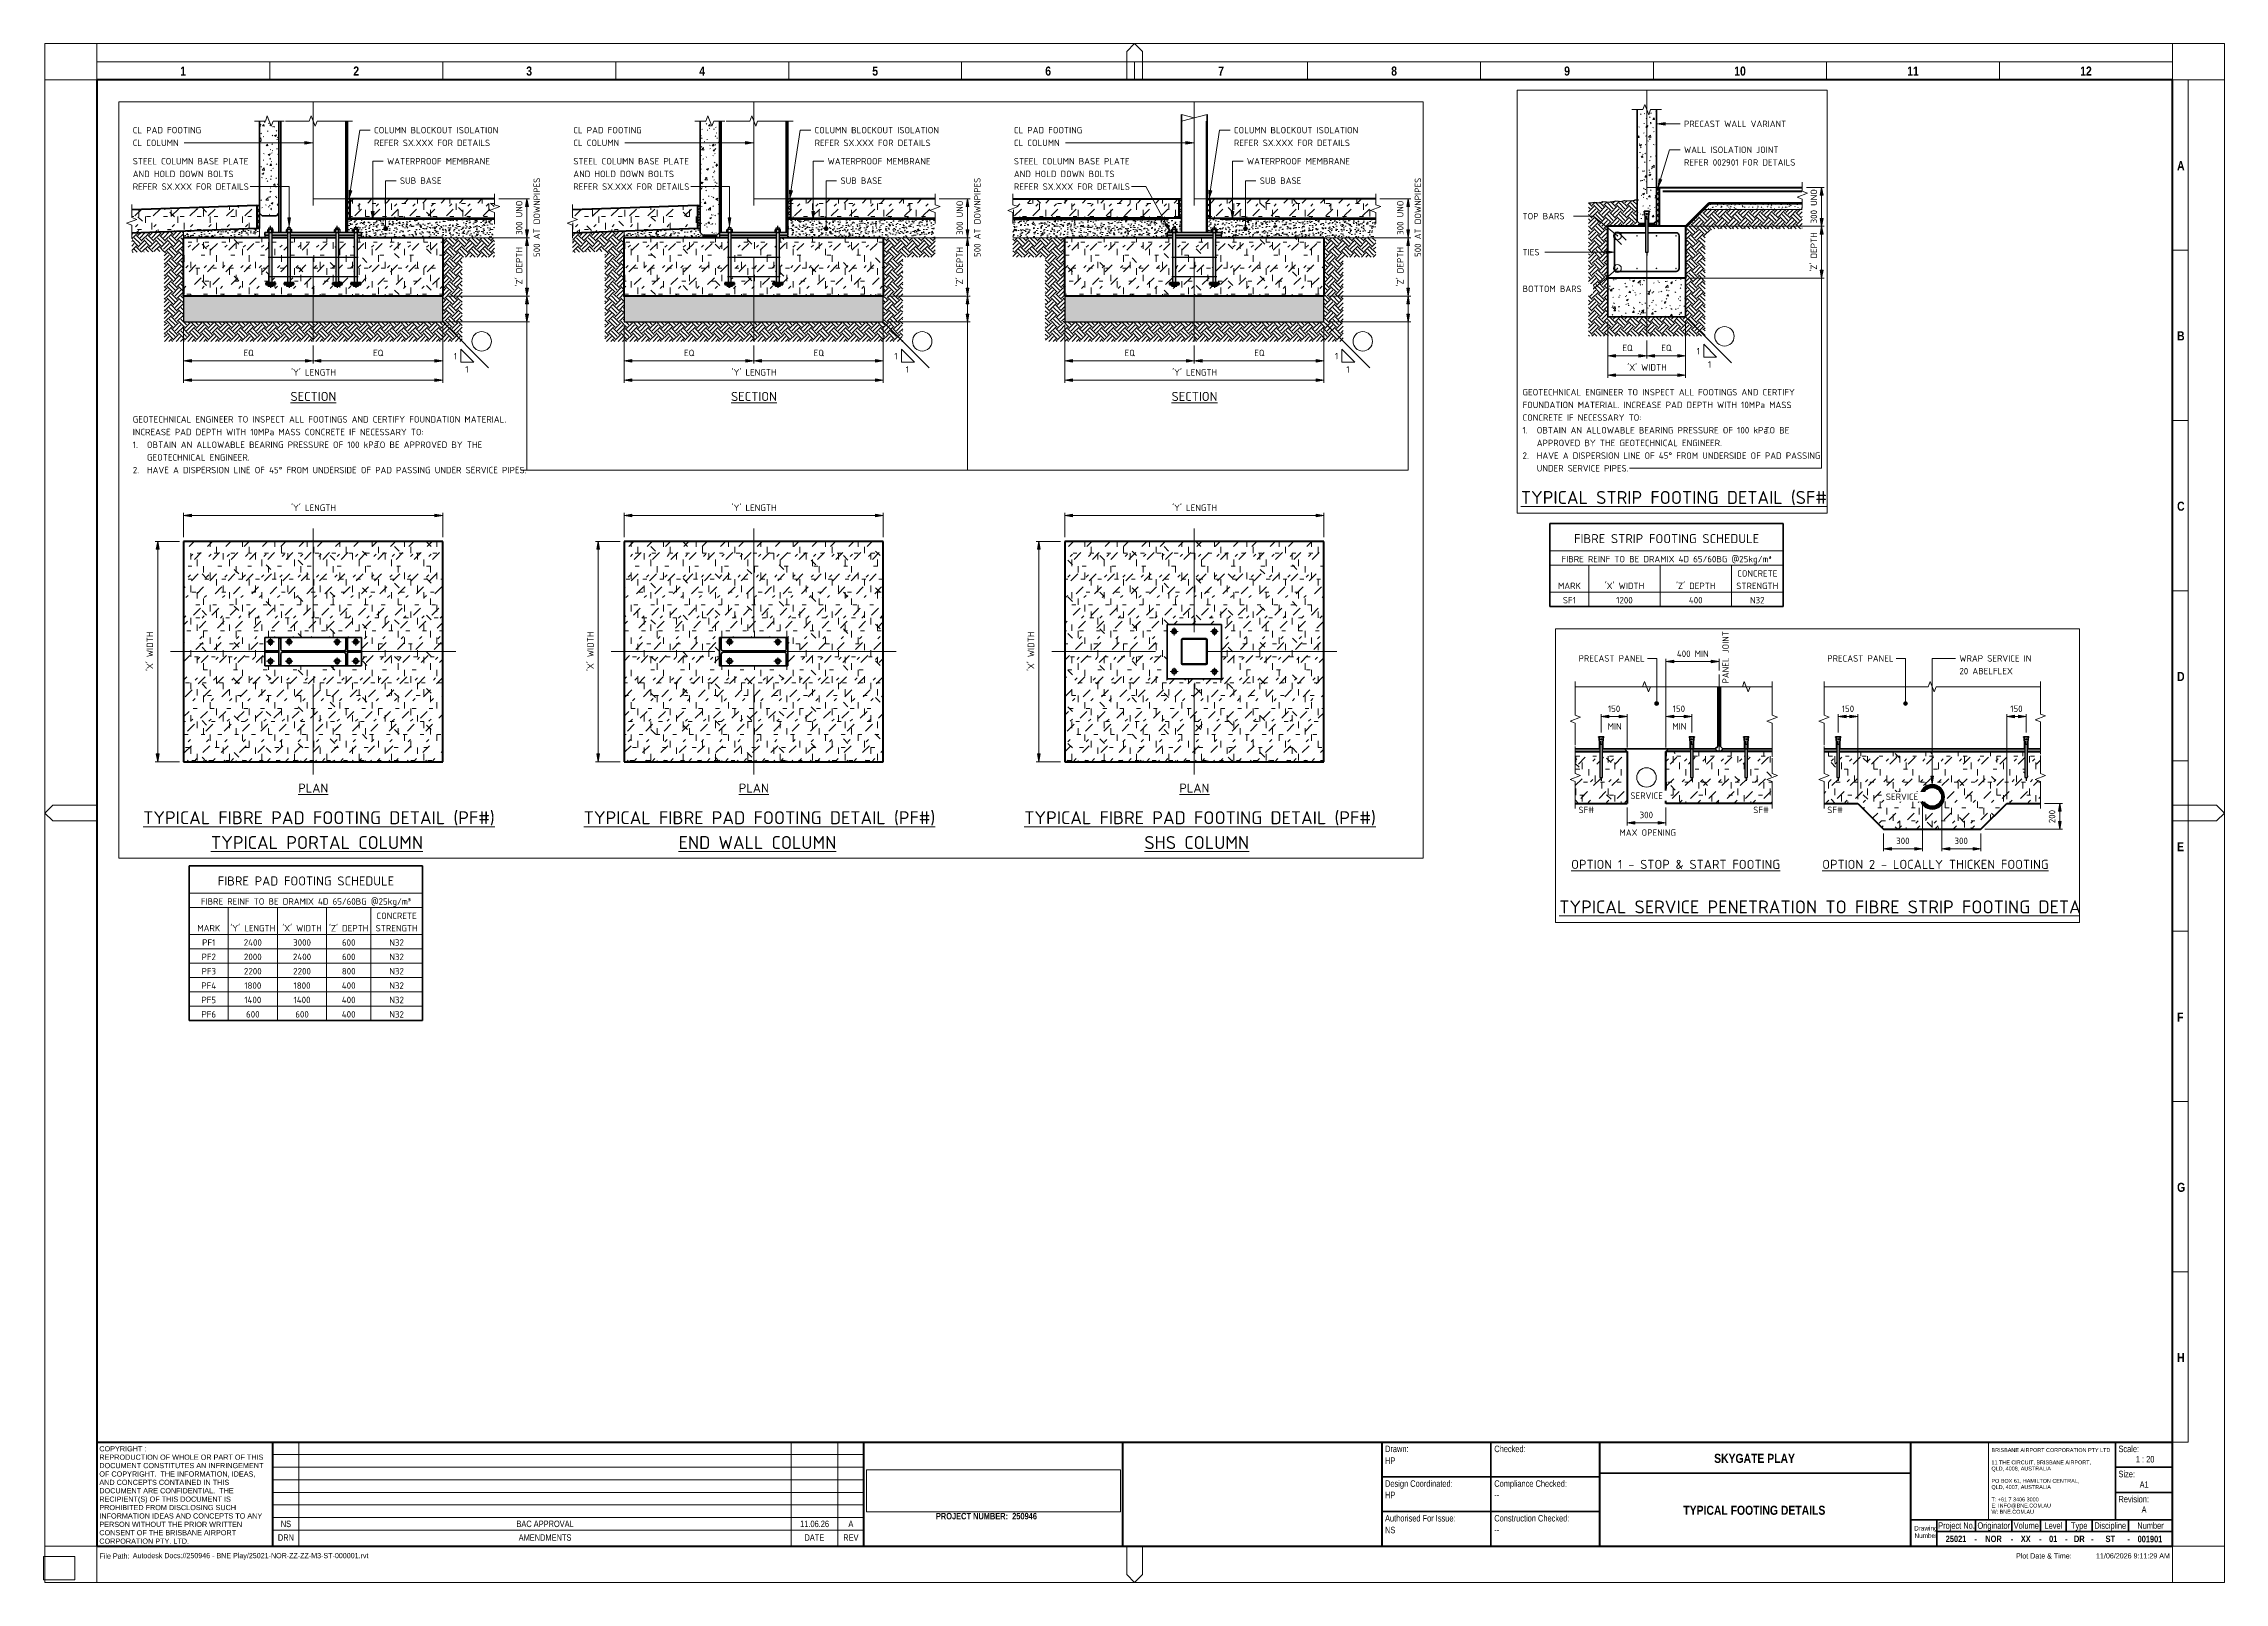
# Paper-space layout 'Layout1' of a CAD drawing. Header units: millimetres. Extents: x 0 to 841, y -1 to 593.
# The model-space entities are those that its viewports show. They can reach past a viewport. Long polylines and large blocks are cut down to what shows.
import ezdxf

# ---------------------------------------------------------------- set-up
doc = ezdxf.new("R2010")
doc.units = ezdxf.units.MM
for name, pattern in [('Centre Half', [10, 2, -1, 6, -1]), ('Dash', [7, 5, -2]), ('Hidden', [4, 3, -1])]:
    doc.linetypes.add(name, pattern=pattern)
for name, color, linetype, lineweight in [('A-000-T_TEXT', 231, 'Continuous', 13), ('A-010-D_DIM', 211, 'Continuous', 13), ('A-010-D_DIM-20', 211, 'Continuous', 13), ('A-010-M_LINE', 90, 'Continuous', 13), ('A-010-M_LINE-T', 151, 'Continuous', 13), ('Z-000-P_SCHED', 231, 'Continuous', 13), ('Z-000-T_TEXT', 131, 'Continuous', 18), ('Z-020-M_TITLE_BLOCK', 6, 'Continuous', 18), ('Z-020-M_TITLE_BLOCK_M', 33, 'Continuous', 35), ('Z-020-M_TITLE_BLOCK_T', 151, 'Continuous', 18), ('Z-020-M_TITLE_BLOCK_W', 214, 'Continuous', 70), ('Z-060-M_DETAIL', 92, 'Continuous', 25), ('Z-200_P_REF_PLANE', 111, 'Dash', 13)]:
    doc.layers.add(name, color=color, linetype=linetype, lineweight=lineweight)
doc.layers.add('Z-010_P_VIEWPORT', color=71, linetype='Continuous')
doc.styles.add('Arial', font='arial.ttf', dxfattribs={"height": 2})
doc.styles.add('Arial Narrow', font='ARIALN.TTF', dxfattribs={"height": 2.5})
doc.styles.add('Arial Narrow_1', font='ARIALN.TTF', dxfattribs={"height": 1.8})
doc.styles.add('Arial Narrow_2', font='ARIALN.TTF', dxfattribs={"height": 2})
doc.styles.add('Arial Narrow_B', font='ARIALNB.TTF', dxfattribs={"height": 3.5})
doc.styles.add('Arial Narrow_B_1', font='ARIALNB.TTF', dxfattribs={"height": 2.5})
doc.styles.add('Arial_1', font='arial.ttf', dxfattribs={"height": 1.5})
doc.styles.add('ISOCPEUR', font='isocpeur.ttf', dxfattribs={"height": 50})
doc.styles.add('ISOCPEUR_1', font='isocpeur.ttf', dxfattribs={"height": 100})
doc.styles.add('ISOCPEUR_2', font='isocpeur.ttf', dxfattribs={"height": 70})
doc.styles.add('ISOCPEUR_3', font='isocpeur.ttf', dxfattribs={"height": 50})
doc.styles.add('ISOCPEUR_4', font='isocpeur.ttf', dxfattribs={"height": 2.5})
doc.styles.add('ISOCPEUR_B', font='', dxfattribs={"height": 3.5})
doc.styles.add('ISOCPEUR_B_1', font='', dxfattribs={"height": 2.5})
doc.styles.get('ISOCPEUR_B').set_extended_font_data('ISOCPEUR', bold=True)
doc.styles.get('ISOCPEUR_B_1').set_extended_font_data('ISOCPEUR', bold=True)
doc.dimstyles.new('2_5___Arrow', dxfattribs={"dimscale": 304.8, "dimtxt": 49.799059, "dimasz": 0.19685, "dimexe": 0.065617, "dimexo": 0.104987, "dimgap": 0.065617, "dimtad": 1, "dimdec": 0, "dimzin": 0, "dimdsep": 46, "dimtxsty": 'ISOCPEUR', "dimsah": 1, "dimcen": 0.09, "dimadec": 0, "dimazin": 0, "dimtfac": 1, "dimtdec": 4, "dimtix": 1, "dimtmove": 0, "dimatfit": 3, "dimfxl": 1, "dimtvp": 1, "dimtolj": 1, "dimtzin": 0, "dimlwd": 18, "dimlwe": 18, "dimarcsym": 2})
doc.dimstyles.new('2_5___Arrow_1', dxfattribs={"dimscale": 304.8, "dimtxt": 49.799059, "dimasz": 0.19685, "dimexe": 0.065617, "dimexo": 0.104987, "dimgap": 0.065617, "dimtad": 1, "dimdec": 0, "dimzin": 0, "dimdsep": 46, "dimtxsty": 'ISOCPEUR', "dimsah": 1, "dimcen": 0.09, "dimadec": 0, "dimazin": 0, "dimtfac": 1, "dimtdec": 4, "dimtix": 1, "dimtmove": 2, "dimatfit": 3, "dimfxl": 1, "dimtvp": 1, "dimtolj": 1, "dimtzin": 0, "dimlwd": 18, "dimlwe": 18, "dimarcsym": 2})
doc.dimstyles.new('2_5___Arrow_2', dxfattribs={"dimscale": 304.8, "dimtxt": 49.799059, "dimasz": 0.19685, "dimexe": 0.065617, "dimexo": 0.104987, "dimgap": 0.065617, "dimtad": 1, "dimdec": 0, "dimzin": 0, "dimdsep": 46, "dimtxsty": 'ISOCPEUR_3', "dimsah": 1, "dimcen": 0.09, "dimadec": 0, "dimazin": 0, "dimtfac": 1, "dimtdec": 4, "dimtix": 1, "dimtmove": 0, "dimatfit": 3, "dimfxl": 1, "dimtvp": 1, "dimtolj": 1, "dimtzin": 0, "dimlwd": 18, "dimlwe": 18, "dimarcsym": 2})
picture_1 = doc.add_image_def('image1.jpg', size_in_pixel=(1878, 311))
picture_2 = doc.add_image_def('image2.png', size_in_pixel=(3200, 3200))
pattern_1 = [(315, (7873.16, 0), (89.80256, 0), [63.5, -63.5]), (315, (7890, 16.84), (89.80256, 0), [63.5, -63.5]), (315, (7906.84, 33.68), (89.80256, 0), [63.5, -63.5]), (45, (7918.065, 33.68), (0, 89.80256), [63.5, -63.5]), (45, (7934.905, 16.84), (0, 89.80256), [63.5, -63.5]), (45, (7951.746, 0), (0, 89.80256), [63.5, -63.5])]
pattern_2 = [(50, (7873.16, 0), (72.87376, -6.37607), [7.62, -83.82]), (355, (7873.16, 0), (-14.097, 76.42244), [6.096, -67.056]), (100.451, (7879.23, -0.53), (58.77696, 70.04687), [6.476, -71.236]), (46.184, (7873.16, 20.32), (108.4314, -16.81745), [11.43, -125.73]), (96.636, (7882.19, 18.92), (94.961, 98.9709), [9.714, -106.854]), (351.184, (7873.16, 20.32), (94.9623, 98.9702), [9.144, -100.584]), (21, (7883.32, 15.24), (60.64565, -40.90654), [7.62, -83.82]), (326, (7883.32, 15.24), (24.72083, 73.67493), [6.096, -67.056]), (71.451, (7888.37, 11.83), (85.3669, 32.76874), [6.476, -71.236]), (37.5, (7873.158, 0), (1.235525, 33.82243), [0.67056, -65.573, 0.67056, -67.401, -67.31]), (37.5, (7873.158, 0), (1.235525, 33.82243), [-134.315, 0.67056, -66.639]), (7.5, (7873.158, 0), (26.72815, 40.07255), [0.67056, -38.141, 0.67056, -64.049, -25.654]), (7.5, (7873.158, 0), (26.72815, 40.07255), [-103.53, 0.67056, -24.983]), (327.5, (7850.5, 0), (54.23632, -2.29212), [0.67056, -24.729, 0.67056, -78.577, -105.156]), (327.5, (7850.5, 0), (54.23632, -2.29212), [-104.648, 0.67056, -104.485]), (317.5, (7840.34, 0), (59.25158, 10.17014), [0.67056, -32.349, 0.67056, -51.958, -74.676]), (317.5, (7840.34, 0), (59.25158, 10.17014), [-85.649, 0.67056, -74.005])]
pattern_3 = [(45, (7873.16, 0), (-141.42136, 0), [75, -300]), (45, (7973.16, 100), (-141.42136, 0), [75, -300]), (45, (8073.16, -30), (-141.42136, 0), [25, -200]), (90, (8073.16, 50), (-50, 50), [50, -200]), (315, (8073.16, 100), (0, 282.8427), [50, -300]), (0, (7973.16, 100), (200, 200), [30, -100]), (0, (7723.16, 200), (200, 200), [30, -200])]
pattern_4 = [(50, (7873.16, 0), (145.7474, -12.7507), [15.24, -167.64]), (355, (7873.16, 0), (-28.194, 152.846), [12.192, -134.112]), (100.451, (7885.3, -1.06), (117.554, 140.0937), [12.952, -142.472]), (46.184, (7873.16, 40.64), (216.8635, -33.634), [22.86, -251.46]), (96.636, (7891.23, 37.84), (189.922, 197.942), [19.428, -213.708]), (351.184, (7873.16, 40.64), (189.9245, 197.9404), [18.288, -201.168]), (21, (7893.48, 30.48), (121.2919, -81.8118), [15.24, -167.64]), (326, (7893.48, 30.48), (49.4422, 147.3507), [12.192, -134.112]), (71.451, (7903.59, 23.66), (170.7338, 65.5375), [12.952, -142.472]), (37.5, (7873.16, 0), (2.47086, 67.64346), [6.706, -125.781, 6.706, -129.438, -134.62]), (37.5, (7873.16, 0), (2.47086, 67.64346), [-268.63, 6.706, -127.914]), (7.5, (7873.16, 0), (53.4554, 80.144), [6.706, -70.917, 6.706, -122.733, -51.308]), (7.5, (7873.16, 0), (53.4554, 80.144), [-207.061, 6.706, -44.602]), (327.5, (7827.844, 0), (108.47233, -4.58285), [6.706, -44.094, 6.706, -151.79, -210.312]), (327.5, (7827.844, 0), (108.47233, -4.58285), [-209.296, 6.706, -203.606]), (317.5, (7807.52, 0), (118.5031, 20.3417), [6.706, -59.334, 6.706, -98.552, -149.352]), (317.5, (7807.52, 0), (118.5031, 20.3417), [-171.298, 6.706, -142.646])]
pattern_5 = [(45, (7873.158, 0), (-21.2132, 21.2132), []), (135, (7873.158, 0), (-21.2132, -21.2132), [])]
pattern_6 = [(45, (18096.58, 0), (-141.4214, 0), [75, -300]), (45, (18196.58, 100), (-141.4214, 0), [75, -300]), (45, (18296.58, -30), (-141.4214, 0), [25, -200]), (90, (18296.584, 50), (-50, 50), [50, -200]), (315, (18296.58, 100), (0, 282.843), [50, -300]), (0, (18196.58, 100), (200, 200), [30, -100]), (0, (17946.58, 200), (200, 200), [30, -200])]
pattern_7 = [(50, (22129.91, 0), (145.7474, -12.7507), [15.24, -167.64]), (355, (22129.91, 0), (-28.194, 152.846), [12.192, -134.112]), (100.451, (22142.06, -1.06), (117.554, 140.0937), [12.952, -142.472]), (46.184, (22129.91, 40.64), (216.8635, -33.634), [22.86, -251.46]), (96.636, (22147.99, 37.84), (189.922, 197.942), [19.428, -213.708]), (351.184, (22129.91, 40.64), (189.9245, 197.94), [18.288, -201.168]), (21, (22150.23, 30.48), (121.2919, -81.8118), [15.24, -167.64]), (326, (22150.23, 30.48), (49.4422, 147.3507), [12.192, -134.112]), (71.451, (22160.34, 23.66), (170.7338, 65.5375), [12.952, -142.472]), (37.5, (22129.914, 0), (2.47086, 67.64346), [6.706, -125.781, 6.706, -129.438, -134.62]), (37.5, (22129.914, 0), (2.47086, 67.64346), [-268.63, 6.706, -127.914]), (7.5, (22129.914, 0), (53.4554, 80.144), [6.706, -70.917, 6.706, -122.733, -51.308]), (7.5, (22129.914, 0), (53.4554, 80.144), [-207.061, 6.706, -44.602]), (327.5, (22084.6, 0), (108.47233, -4.58285), [6.706, -44.094, 6.706, -151.79, -210.312]), (327.5, (22084.6, 0), (108.47233, -4.58285), [-209.296, 6.706, -203.606]), (317.5, (22064.28, 0), (118.5031, 20.3417), [6.706, -59.334, 6.706, -98.552, -149.352]), (317.5, (22064.28, 0), (118.5031, 20.3417), [-171.298, 6.706, -142.646])]

psp = doc.layouts.get("Layout1")

# ---------------------------------------------------------------- texts
at = {"layer": 'Z-000-P_SCHED', "attachment_point": 2}
for s, insert, char_height, width, line_spacing_factor, style in [('FIBRE REINF TO BE DRAMIX 4D 65/60BG @25kg/m³', (626.26, 395.25), 2.5, 94.7116, 1.149209, 'ISOCPEUR_B_1'), ('FIBRE STRIP FOOTING SCHEDULE', (626.26, 403.66), 3.5, 83.1577, 1.149209, 'ISOCPEUR_B'), ('CONCRETE\\PSTRENGTH', (661.26, 389.71), 2.5, 19.0618, 1.149209, 'ISOCPEUR_B_1'), ('MARK', (588.76, 384.93), 2.5, 10.2779, 1.149209, 'ISOCPEUR_B_1'), ('SF1', (588.76, 379.39), 2.5, 5.9755, 1.149209, 'ISOCPEUR_4'), ("'X' WIDTH", (610.01, 384.93), 2.5, 18.2253, 1.149209, 'ISOCPEUR_B_1'), ('1200', (610.01, 379.39), 2.5, 7.7681, 1.149209, 'ISOCPEUR_4'), ("'Z' DEPTH", (637.51, 384.93), 2.5, 18.1954, 1.149209, 'ISOCPEUR_B_1'), ('400', (637.51, 379.39), 2.5, 6.573, 1.149209, 'ISOCPEUR_4'), ('N32', (661.26, 379.39), 2.5, 6.573, 1.149209, 'ISOCPEUR_4'), ('FIBRE PAD FOOTING SCHEDULE', (101.22, 271.51), 3.5, 78.8911, 1.149209, 'ISOCPEUR_B'), ('FIBRE REINF TO BE DRAMIX 4D 65/60BG @25kg/m³', (101.22, 263.1), 2.5, 94.7116, 1.149209, 'ISOCPEUR_B_1'), ('MARK', (63.72, 252.77), 2.5, 10.2779, 1.149209, 'ISOCPEUR_B_1'), ("'Y' LENGTH", (80.72, 252.77), 2.5, 20.6155, 1.149209, 'ISOCPEUR_B_1'), ("'X' WIDTH", (99.72, 252.77), 2.5, 18.2253, 1.149209, 'ISOCPEUR_B_1'), ("'Z' DEPTH", (117.72, 252.77), 2.5, 18.1954, 1.149209, 'ISOCPEUR_B_1'), ('CONCRETE\\PSTRENGTH', (136.22, 257.56), 2.5, 19.0618, 1.149209, 'ISOCPEUR_B_1'), ('PF1', (63.72, 247.24), 2.5, 5.9755, 1.149209, 'ISOCPEUR_4'), ('2400', (80.72, 247.24), 2.5, 8.6645, 1.149209, 'ISOCPEUR_4'), ('3000', (99.72, 247.24), 2.5, 8.3657, 1.149209, 'ISOCPEUR_4'), ('600', (117.72, 247.24), 2.5, 6.2743, 1.149209, 'ISOCPEUR_4'), ('N32', (136.22, 247.24), 2.5, 6.573, 1.149209, 'ISOCPEUR_4'), ('PF3', (63.72, 236.16), 2.5, 6.573, 1.149209, 'ISOCPEUR_4'), ('PF2', (63.72, 241.7), 2.5, 6.573, 1.149209, 'ISOCPEUR_4'), ('2000', (80.72, 241.7), 2.5, 8.3657, 1.149209, 'ISOCPEUR_4'), ('2200', (80.72, 236.16), 2.5, 8.3657, 1.149209, 'ISOCPEUR_4'), ('2400', (99.72, 241.7), 2.5, 8.6645, 1.149209, 'ISOCPEUR_4'), ('2200', (99.72, 236.16), 2.5, 8.3657, 1.149209, 'ISOCPEUR_4'), ('800', (117.72, 236.16), 2.5, 6.2743, 1.149209, 'ISOCPEUR_4'), ('600', (117.72, 241.7), 2.5, 6.2743, 1.149209, 'ISOCPEUR_4'), ('N32', (136.22, 241.7), 2.5, 6.573, 1.149209, 'ISOCPEUR_4'), ('N32', (136.22, 236.16), 2.5, 6.573, 1.149209, 'ISOCPEUR_4'), ('PF4', (63.72, 230.62), 2.5, 6.8718, 1.149209, 'ISOCPEUR_4'), ('1800', (80.72, 230.62), 2.5, 7.7681, 1.149209, 'ISOCPEUR_4'), ('1800', (99.72, 230.62), 2.5, 7.7681, 1.149209, 'ISOCPEUR_4'), ('400', (117.72, 230.62), 2.5, 6.573, 1.149209, 'ISOCPEUR_4'), ('N32', (136.22, 230.62), 2.5, 6.573, 1.149209, 'ISOCPEUR_4'), ('PF5', (63.72, 225.08), 2.5, 6.573, 1.149209, 'ISOCPEUR_4'), ('PF6', (63.72, 219.54), 2.5, 6.573, 1.149209, 'ISOCPEUR_4'), ('1400', (80.72, 225.08), 2.5, 8.0669, 1.149209, 'ISOCPEUR_4'), ('600', (80.72, 219.54), 2.5, 6.2743, 1.149209, 'ISOCPEUR_4'), ('1400', (99.72, 225.08), 2.5, 8.0669, 1.149209, 'ISOCPEUR_4'), ('600', (99.72, 219.54), 2.5, 6.2743, 1.149209, 'ISOCPEUR_4'), ('400', (117.72, 225.08), 2.5, 6.573, 1.149209, 'ISOCPEUR_4'), ('400', (117.72, 219.54), 2.5, 6.573, 1.149209, 'ISOCPEUR_4'), ('N32', (136.22, 225.08), 2.5, 6.573, 1.149209, 'ISOCPEUR_4'), ('N32', (136.22, 219.54), 2.5, 6.573, 1.149209, 'ISOCPEUR_4'), ('NS', (93.5, 22.85), 2.5, 4.7896, 0.974696, 'Arial Narrow'), ('BAC APPROVAL', (193.5, 22.85), 2.5, 26.6191, 0.974696, 'Arial Narrow'), ('11.06.26', (297.5, 22.85), 2.5, 13.3249, 0.974696, 'Arial Narrow'), ('A', (311.5, 22.85), 2.5, 2.3027, 0.974696, 'Arial Narrow')]:
    psp.add_mtext(s, dxfattribs=dict(at, insert=insert, char_height=char_height, width=width, line_spacing_factor=line_spacing_factor, style=style))
at = {"layer": 'Z-020-M_TITLE_BLOCK', "lineweight": 13, "attachment_point": 1}
for s, insert, char_height, width, style in [('HP', (517.62, 47.24), 2.5, 4.8101, 'Arial Narrow'), ('SKYGATE PLAY', (644.61, 48.63), 3.5, 38.3207, 'Arial Narrow_B'), (' 1 : 20', (806.54, 47.8), 2.5, 9.6202, 'Arial Narrow'), ('HP', (517.62, 34), 2.5, 4.8101, 'Arial Narrow'), ('PROJECT NUMBER:  250946', (344.32, 25.83), 2.5, 47.1392, 'Arial Narrow_B_1'), ('--', (559.78, 34), 2.5, 2.2447, 'Arial Narrow'), ('TYPICAL FOOTING DETAILS', (632.72, 28.6), 3.5, 67.4219, 'Arial Narrow_B'), ('A', (809.55, 28.39), 2.5, 2.3249, 'Arial Narrow'), ('NS', (517.62, 20.48), 2.5, 4.8101, 'Arial Narrow'), ('--', (559.78, 20.48), 2.5, 2.2447, 'Arial Narrow'), ('25021', (733.97, 17.06), 2.5, 9.6202, 'Arial Narrow_B_1'), ('NOR', (749.24, 17.06), 2.5, 7.6962, 'Arial Narrow_B_1'), ('XX', (762.93, 17.06), 2.5, 4.6498, 'Arial Narrow_B_1'), ('01', (773.86, 17.06), 2.5, 3.8481, 'Arial Narrow_B_1'), ('DR', (783.44, 17.06), 2.5, 4.9705, 'Arial Narrow_B_1'), ('ST', (795.65, 17.06), 2.5, 4.4894, 'Arial Narrow_B_1'), ('001901', (808.01, 16.99), 2.5, 11.5443, 'Arial Narrow_B_1')]:
    psp.add_mtext(s, dxfattribs=dict(at, insert=insert, char_height=char_height, width=width, style=style))
at = {"layer": 'Z-020-M_TITLE_BLOCK', "lineweight": 13, "char_height": 2, "line_spacing_factor": 0.974696, "style": 'Arial Narrow_2'}
for s, insert, width, attachment_point in [('Autodesk Docs://250946 - BNE Play/25021-NOR-ZZ-ZZ-M3-ST-000001.rvt', (34.39, 10.34), 91.1453, 1), ('11/06/2026 9:11:29 AM', (820.48, 10.26), 28.5151, 3)]:
    psp.add_mtext(s, dxfattribs=dict(at, insert=insert, width=width, attachment_point=attachment_point))

msp = doc.modelspace()

# ---------------------------------------------------------------- texts
at = {"layer": 'A-000-T_TEXT', "color": 7, "lineweight": 18, "insert": (20427.4, 5660.9), "char_height": 50, "width": 472.996, "attachment_point": 1, "rotation": 90, "style": 'ISOCPEUR'}
msp.add_mtext('PANEL JOINT', dxfattribs=at)
at = {"layer": 'A-000-T_TEXT', "color": 7, "lineweight": 18, "attachment_point": 1}
for s, insert, char_height, width, style in [('CL PAD FOOTING', (8776.3, 5990.9), 50, 612.489, 'ISOCPEUR'), ('COLUMN BLOCKOUT ISOLATION', (10638.5, 5990.9), 50, 1107.932, 'ISOCPEUR'), ('CL PAD FOOTING', (12176.3, 5990.9), 50, 612.489, 'ISOCPEUR'), ('COLUMN BLOCKOUT ISOLATION', (14038.5, 5990.9), 50, 1107.932, 'ISOCPEUR'), ('CL PAD FOOTING', (15576.3, 5990.9), 50, 612.489, 'ISOCPEUR'), ('COLUMN BLOCKOUT ISOLATION', (17274.5, 5990.9), 50, 1107.932, 'ISOCPEUR'), ('PRECAST WALL VARIANT', (24712.8, 5950.9), 50, 941.181, 'ISOCPEUR'), ('CL COLUMN ', (8776.3, 5893), 50, 445.738, 'ISOCPEUR'), ('REFER SX.XXX FOR DETAILS', (10638.5, 5893), 50, 1063.038, 'ISOCPEUR'), ('CL COLUMN ', (12176.3, 5893), 50, 445.738, 'ISOCPEUR'), ('REFER SX.XXX FOR DETAILS', (14038.5, 5893), 50, 1063.038, 'ISOCPEUR'), ('CL COLUMN ', (15576.3, 5893), 50, 445.738, 'ISOCPEUR'), ('REFER SX.XXX FOR DETAILS', (17274.5, 5893), 50, 1063.038, 'ISOCPEUR'), ('PRECAST PANEL', (19317.3, 5879.5), 50, 607.679, 'ISOCPEUR'), ('PRECAST PANEL', (21237.3, 5879.5), 50, 607.679, 'ISOCPEUR'), ('WRAP SERVICE IN', (22256.6, 5879.5), 50, 655.78, 'ISOCPEUR'), ('20 ABELFLEX', (22256.6, 5781.6), 50, 497.046, 'ISOCPEUR'), ('STEEL COLUMN BASE PLATE', (8776.3, 5750.9), 50, 1053.417, 'ISOCPEUR'), ('WATERPROOF MEMBRANE', (10738.5, 5750.9), 50, 928.354, 'ISOCPEUR'), ('STEEL COLUMN BASE PLATE', (12176.3, 5750.9), 50, 1053.417, 'ISOCPEUR'), ('WATERPROOF MEMBRANE', (14138.5, 5750.9), 50, 928.354, 'ISOCPEUR'), ('STEEL COLUMN BASE PLATE', (15576.3, 5750.9), 50, 1053.417, 'ISOCPEUR'), ('WATERPROOF MEMBRANE', (17374.5, 5750.9), 50, 928.354, 'ISOCPEUR'), ('WALL ISOLATION JOINT', (24712.8, 5750.9), 50, 854.599, 'ISOCPEUR'), ('AND HOLD DOWN BOLTS', (8776.3, 5653), 50, 896.287, 'ISOCPEUR'), ('AND HOLD DOWN BOLTS', (12176.3, 5653), 50, 896.287, 'ISOCPEUR'), ('AND HOLD DOWN BOLTS', (15576.3, 5653), 50, 896.287, 'ISOCPEUR'), ('REFER 002901 FOR DETAILS', (24712.8, 5653), 50, 1026.16, 'ISOCPEUR'), ('SUB BASE', (10838.5, 5600.9), 50, 375.19, 'ISOCPEUR'), ('SUB BASE', (14238.5, 5600.9), 50, 375.19, 'ISOCPEUR'), ('SUB BASE', (17474.5, 5600.9), 50, 375.19, 'ISOCPEUR'), ('REFER SX.XXX FOR DETAILS', (8776.3, 5555.1), 50, 1063.038, 'ISOCPEUR'), ('REFER SX.XXX FOR DETAILS', (12176.3, 5555.1), 50, 1063.038, 'ISOCPEUR'), ('REFER SX.XXX FOR DETAILS', (15576.3, 5555.1), 50, 1063.038, 'ISOCPEUR'), ('SF#', (19317.3, 4710.2), 50, 145.907, 'ISOCPEUR'), ('SF#', (20666.2, 4710.2), 50, 145.907, 'ISOCPEUR'), ('SF#', (21237.3, 4710.2), 50, 145.907, 'ISOCPEUR'), ('\\LOPTION 1 - STOP & START FOOTING', (19260.8, 4299.7), 70, 1916.033, 'ISOCPEUR_2'), ('\\LOPTION 2 - LOCALLY THICKEN FOOTING', (21198.2, 4299.7), 70, 2055.527, 'ISOCPEUR_2'), ('1', (11253.6, 4246.1), 50, 30.464, 'ISOCPEUR'), ('1', (14653.6, 4246.1), 50, 30.464, 'ISOCPEUR'), ('1', (18053.6, 4246.1), 50, 30.464, 'ISOCPEUR'), ('1', (24810.3, 4196.1), 50, 30.464, 'ISOCPEUR'), ('1', (11342, 4144), 50, 30.464, 'ISOCPEUR'), ('1', (14742, 4144), 50, 30.464, 'ISOCPEUR'), ('1', (18142, 4144), 50, 30.464, 'ISOCPEUR'), ('1', (24898.7, 4094), 50, 30.464, 'ISOCPEUR'), ('\\LTYPICAL SERVICE PENETRATION TO FIBRE STRIP FOOTING DETAIL', (19168.9, 3986.1), 100, 4829.365, 'ISOCPEUR_1'), ('\\LSECTION', (9993.2, 3945), 70, 420.084, 'ISOCPEUR_2'), ('\\LSECTION', (13393.2, 3945), 70, 420.084, 'ISOCPEUR_2'), ('\\LSECTION', (16793.2, 3945), 70, 420.084, 'ISOCPEUR_2'), ('GEOTECHNICAL ENGINEER TO INSPECT ALL FOOTINGS AND CERTIFY ', (23466.9, 3878.9), 50, 2496.455, 'ISOCPEUR'), ('FOUNDATION MATERIAL. INCREASE PAD DEPTH WITH 10MPa MASS ', (23466.9, 3781), 50, 2467.594, 'ISOCPEUR'), ('GEOTECHNICAL ENGINEER TO INSPECT ALL FOOTINGS AND CERTIFY FOUNDATION MATERIAL. ', (8776.3, 3758.1), 50, 3403.965, 'ISOCPEUR'), ('GEOTECHNICAL ENGINEER TO INSPECT ALL FOOTINGS AND CERTIFY FOUNDATION MATERIAL. ', (8776.3, 3758.1), 50, 3403.965, 'ISOCPEUR'), ('CONCRETE IF NECESSARY TO:', (23466.9, 3683.2), 50, 1082.278, 'ISOCPEUR'), ('INCREASE PAD DEPTH WITH 10MPa MASS CONCRETE IF NECESSARY TO:', (8776.3, 3660.2), 50, 2642.362, 'ISOCPEUR'), ('INCREASE PAD DEPTH WITH 10MPa MASS CONCRETE IF NECESSARY TO:', (8776.3, 3660.2), 50, 2642.362, 'ISOCPEUR'), ('1.', (23466.9, 3585.3), 50, 133.093, 'ISOCPEUR'), ('OBTAIN AN ALLOWABLE BEARING PRESSURE OF 100 kPa.', (23576.7, 3585.3), 50, 2114.852, 'ISOCPEUR'), ('^I', (25321.6, 3585.3), 50, 14.43, 'ISOCPEUR'), ('TO BE ', (25333.5, 3585.3), 50, 261.35, 'ISOCPEUR'), ('1. ', (8776.3, 3562.3), 50, 84.979, 'ISOCPEUR'), ('1. ', (8776.3, 3562.3), 50, 84.979, 'ISOCPEUR'), ('^I', (8846.4, 3562.3), 50, 48.101, 'ISOCPEUR'), ('^I', (8846.4, 3562.3), 50, 48.101, 'ISOCPEUR'), ('OBTAIN AN ALLOWABLE BEARING PRESSURE OF 100 kPa.', (8886.1, 3562.3), 50, 2114.852, 'ISOCPEUR'), ('OBTAIN AN ALLOWABLE BEARING PRESSURE OF 100 kPa.', (8886.1, 3562.3), 50, 2114.852, 'ISOCPEUR'), ('^I', (10631, 3562.3), 50, 14.43, 'ISOCPEUR'), ('^I', (10631, 3562.3), 50, 14.43, 'ISOCPEUR'), ('TO BE APPROVED BY THE ', (10642.9, 3562.3), 50, 1006.919, 'ISOCPEUR'), ('TO BE APPROVED BY THE ', (10642.9, 3562.3), 50, 1006.919, 'ISOCPEUR'), ('APPROVED BY THE GEOTECHNICAL ENGINEER.', (23576.7, 3487.4), 50, 1669.113, 'ISOCPEUR'), ('^I', (8776.3, 3464.4), 50, 133.08, 'ISOCPEUR'), ('^I', (8776.3, 3464.4), 50, 133.08, 'ISOCPEUR'), ('GEOTECHNICAL ENGINEER.', (8886.1, 3464.4), 50, 923.544, 'ISOCPEUR'), ('GEOTECHNICAL ENGINEER.', (8886.1, 3464.4), 50, 923.544, 'ISOCPEUR'), ('2.', (23466.9, 3389.5), 50, 133.093, 'ISOCPEUR'), ('HAVE A DISPERSION LINE OF 45° FROM UNDERSIDE OF PAD PASSING ', (23576.7, 3389.5), 50, 2563.797, 'ISOCPEUR'), ('2. ', (8776.3, 3366.5), 50, 97.806, 'ISOCPEUR'), ('2. ', (8776.3, 3366.5), 50, 97.806, 'ISOCPEUR'), ('^I', (8857, 3366.5), 50, 35.274, 'ISOCPEUR'), ('^I', (8857, 3366.5), 50, 35.274, 'ISOCPEUR'), ('HAVE A DISPERSION LINE OF 45° FROM UNDERSIDE OF PAD PASSING UNDER SERVICE PIPES. ', (8886.1, 3366.5), 50, 3456.876, 'ISOCPEUR'), ('HAVE A DISPERSION LINE OF 45° FROM UNDERSIDE OF PAD PASSING UNDER SERVICE PIPES. ', (8886.1, 3366.5), 50, 3456.876, 'ISOCPEUR'), ('^I', (11738.3, 3366.5), 50, 3.207, 'ISOCPEUR'), ('^I', (11738.3, 3366.5), 50, 3.207, 'ISOCPEUR'), ('UNDER SERVICE PIPES.', (23576.7, 3291.6), 50, 830.548, 'ISOCPEUR'), ('\\LTYPICAL STRIP FOOTING DETAIL (SF#)', (23454.2, 3091.5), 100, 2825.147, 'ISOCPEUR_1'), ('\\LPLAN', (10053.4, 921.6), 70, 274.177, 'ISOCPEUR_2'), ('\\LPLAN', (13453.4, 921.6), 70, 274.177, 'ISOCPEUR_2'), ('\\LPLAN', (16853.4, 921.6), 70, 274.177, 'ISOCPEUR_2'), ('\\LTYPICAL FIBRE PAD FOOTING DETAIL (PF#)', (8856.2, 707.9), 100, 3176.286, 'ISOCPEUR_1'), ('\\LTYPICAL FIBRE PAD FOOTING DETAIL (PF#)', (12256.2, 707.9), 100, 3176.286, 'ISOCPEUR_1'), ('\\LTYPICAL FIBRE PAD FOOTING DETAIL (PF#)', (15656.2, 707.9), 100, 3176.286, 'ISOCPEUR_1'), ('\\LTYPICAL PORTAL COLUMN', (9380, 516.1), 100, 1908.016, 'ISOCPEUR_1'), ('\\LEND WALL COLUMN', (12989.1, 516.1), 100, 1401.35, 'ISOCPEUR_1'), ('\\LSHS COLUMN', (16583.5, 516.1), 100, 928.354, 'ISOCPEUR_1')]:
    msp.add_mtext(s, dxfattribs=dict(at, insert=insert, char_height=char_height, width=width, style=style))

# ---------------------------------------------------------------- blocks, each defined once
blk = doc.blocks.new('BAC_TB-A1 Landscape - Type 1-3834548-TYPICAL FOOTING DETAILS')
at = {"layer": 'Z-020-M_TITLE_BLOCK'}
for p, q in [((841.5, 593), (0.5, 593)), ((0.5, 593), (0.5, -1)), ((841.5, -1), (841.5, 593)), ((0.5, -1), (841.5, -1))]:
    blk.add_line(p, q, dxfattribs=at)
at = {"layer": 'Z-020-M_TITLE_BLOCK_M'}
for p, q in [((558.5, 13), (558.5, 53.17)), ((799.5, 23.17), (799.5, 53.17)), ((799.5, 43.47), (821.5, 43.47)), ((516.5, 39.78), (600.5, 39.78)), ((600.5, 41.17), (720.5, 41.17)), ((799.5, 33.76), (821.5, 33.76)), ((516.5, 26.39), (600.5, 26.39)), ((720.5, 23.17), (821.5, 23.17)), ((730.5, 23.17), (730.5, 13)), ((730.5, 18.67), (821.5, 18.67)), ((745.5, 18.67), (745.5, 23.17)), ((759.5, 18.67), (759.5, 23.17)), ((770.5, 18.67), (770.5, 23.17)), ((780.5, 18.67), (780.5, 23.17)), ((790.5, 18.67), (790.5, 23.17)), ((804.5, 18.67), (804.5, 23.17))]:
    blk.add_line(p, q, dxfattribs=at)
at = {"layer": 'Z-020-M_TITLE_BLOCK_T'}
for p, q in [((20.5, 593), (20.5, 579)), ((421, 593), (418, 590)), ((418, 590), (418, 579)), ((424, 590), (421, 593)), ((424, 579), (424, 590)), ((821.5, 593), (821.5, 579)), ((20.5, 586), (821.5, 586)), ((87.25, 579), (87.25, 586)), ((154, 579), (154, 586)), ((220.75, 579), (220.75, 586)), ((287.5, 579), (287.5, 586)), ((354.25, 579), (354.25, 586)), ((421, 579), (421, 586)), ((487.75, 579), (487.75, 586)), ((554.5, 579), (554.5, 586)), ((621.25, 579), (621.25, 586)), ((688, 579), (688, 586)), ((754.75, 579), (754.75, 586)), ((20.5, 579), (0.5, 579)), ((821.5, 579), (841.5, 579)), ((827.5, 53.17), (827.5, 579)), ((821.5, 513.27), (827.5, 513.27)), ((821.5, 447.54), (827.5, 447.54)), ((821.5, 381.81), (827.5, 381.81)), ((821.5, 316.08), (827.5, 316.08)), ((0.5, 296), (3.5, 299)), ((3.5, 293), (0.5, 296)), ((3.5, 299), (20.5, 299)), ((838.5, 299), (821.5, 299)), ((841.5, 296), (838.5, 299)), ((838.5, 293), (841.5, 296)), ((20.5, 293), (3.5, 293)), ((821.5, 293), (838.5, 293)), ((821.5, 250.36), (827.5, 250.36)), ((821.5, 184.63), (827.5, 184.63)), ((821.5, 118.9), (827.5, 118.9)), ((98.5, 13), (98.5, 53.17)), ((288.5, 13), (288.5, 53.17)), ((306.5, 13), (306.5, 53.17)), ((750.5, 51.67), (750.5, 25.56)), ((821.5, 53.17), (827.5, 53.17)), ((20.5, 13), (0.5, 13)), ((20.5, -1), (20.5, 13)), ((418, 2), (418, 13)), ((424, 13), (424, 2)), ((821.5, 13), (841.5, 13)), ((821.5, -1), (821.5, 13)), ((421, -1), (418, 2)), ((424, 2), (421, -1))]:
    blk.add_line(p, q, dxfattribs=at)
at = {"layer": 'Z-020-M_TITLE_BLOCK_W'}
for p, q in [((20.5, 579), (20.5, 13)), ((821.5, 579), (20.5, 579)), ((821.5, 13), (821.5, 579)), ((20.5, 53.17), (821.5, 53.17)), ((88.5, 13), (88.5, 53.17)), ((316.5, 13), (316.5, 53.17)), ((416.5, 13), (416.5, 53.17)), ((516.5, 13), (516.5, 53.17)), ((600.5, 13), (600.5, 53.17)), ((720.5, 13), (720.5, 53.17)), ((20.5, 13), (821.5, 13))]:
    blk.add_line(p, q, dxfattribs=at)
at = {"layer": 'Z-020-M_TITLE_BLOCK', "lineweight": 13, "attachment_point": 1}
for s, insert, char_height, width, style in [('\\fArial Narrow|b1|i0|c0|p34|;1', (52.74, 584.15), 3.5, 2.7257, 'Arial Narrow_B'), ('\\fArial Narrow|b1|i0|c0|p34|;2', (119.5, 584.15), 3.5, 2.7257, 'Arial Narrow_B'), ('\\fArial Narrow|b1|i0|c0|p34|;3', (186.24, 584.15), 3.5, 2.7257, 'Arial Narrow_B'), ('\\fArial Narrow|b1|i0|c0|p34|;4', (253, 584.15), 3.5, 2.7257, 'Arial Narrow_B'), ('\\fArial Narrow|b1|i0|c0|p34|;5', (319.74, 584.15), 3.5, 2.7257, 'Arial Narrow_B'), ('\\fArial Narrow|b1|i0|c0|p34|;6', (386.5, 584.15), 3.5, 2.7257, 'Arial Narrow_B'), ('\\fArial Narrow|b1|i0|c0|p34|;7', (453.24, 584.15), 3.5, 2.7257, 'Arial Narrow_B'), ('\\fArial Narrow|b1|i0|c0|p34|;8', (520, 584.15), 3.5, 2.7257, 'Arial Narrow_B'), ('\\fArial Narrow|b1|i0|c0|p34|;9', (586.74, 584.15), 3.5, 2.7257, 'Arial Narrow_B'), ('10', (652.37, 584.15), 3.5, 5.4515, 'Arial Narrow_B'), ('11', (719.12, 584.15), 3.5, 5.4515, 'Arial Narrow_B'), ('12', (785.87, 584.15), 3.5, 5.4515, 'Arial Narrow_B'), ('\\fArial Narrow|b1|i0|c0|p34|;A', (823.25, 547.64), 3.5, 3.0464, 'Arial Narrow_B'), ('\\fArial Narrow|b1|i0|c0|p34|;B', (823.25, 481.91), 3.5, 3.0464, 'Arial Narrow_B'), ('\\fArial Narrow|b1|i0|c0|p34|;C', (823.25, 416.18), 3.5, 3.0464, 'Arial Narrow_B'), ('\\fArial Narrow|b1|i0|c0|p34|;D', (823.25, 350.45), 3.5, 3.0464, 'Arial Narrow_B'), ('\\fArial Narrow|b1|i0|c0|p34|;E', (823.25, 284.72), 3.5, 3.0464, 'Arial Narrow_B'), ('\\fArial Narrow|b1|i0|c0|p34|;F', (823.25, 218.99), 3.5, 3.0464, 'Arial Narrow_B'), ('\\fArial Narrow|b1|i0|c0|p34|;G', (823.25, 153.26), 3.5, 3.0464, 'Arial Narrow_B'), ('\\fArial Narrow|b1|i0|c0|p34|;H', (823.25, 87.54), 3.5, 3.0464, 'Arial Narrow_B'), ('COPYRIGHT :', (21.5, 51.59), 2, 22.2869, 'Arial'), ('Drawn:', (517.62, 51.79), 2.5, 10.903, 'Arial Narrow'), ('Checked:', (559.78, 51.79), 2.5, 14.6709, 'Arial Narrow'), ('BRISBANE AIRPORT CORPORATION PTY LTD', (751.62, 50.84), 1.5, 55.7173, 'Arial_1'), ('Scale:', (800.63, 51.79), 2.5, 9.7004, 'Arial Narrow'), ('REPRODUCTION OF WHOLE OR PART OF THIS ', (21.5, 48.34), 2, 79.0464, 'Arial'), ('DOCUMENT CONSTITUTES AN INFRINGEMENT ', (21.5, 45.1), 2, 78.886, 'Arial'), ('QLD, 4008, AUSTRALIA', (751.62, 43.7), 1.5, 28.0591, 'Arial_1'), ('11 THE CIRCUIT, BRISBANE AIRPORT,', (751.62, 46.08), 1.5, 46.7384, 'Arial_1'), ('Size:', (800.63, 42.09), 2.5, 7.7764, 'Arial Narrow'), ('AND CONCEPTS CONTAINED IN THIS ', (21.5, 38.62), 2, 62.8523, 'Arial'), ('OF COPYRIGHT.  THE INFORMATION, IDEAS, ', (21.5, 41.86), 2, 75.038, 'Arial'), ('DOCUMENT ARE CONFIDENTIAL.  THE ', (21.5, 35.38), 2, 64.8565, 'Arial'), ('Design Coordinated:', (517.62, 38.4), 2.5, 31.5865, 'Arial Narrow'), ('Compliance Checked:', (559.78, 38.4), 2.5, 33.9915, 'Arial Narrow'), ('QLD, 4007, AUSTRALIA', (751.62, 36.55), 1.5, 28.0591, 'Arial_1'), ('PO BOX 61, HAMILTON CENTRAL,', (751.62, 38.94), 1.5, 41.3671, 'Arial_1'), ('A1', (808.8, 38.01), 2.5, 4.2489, 'Arial Narrow'), ('RECIPIENT(S) OF THIS DOCUMENT IS ', (21.5, 32.14), 2, 63.4937, 'Arial'), ('PROHIBITED FROM DISCLOSING SUCH ', (21.5, 28.9), 2, 65.9789, 'Arial'), ('INFORMATION IDEAS AND CONCEPTS TO ANY ', (21.5, 25.66), 2, 78.405, 'Arial'), ('W: BNE.COM.AU', (751.62, 27.03), 1.5, 20.2025, 'Arial_1'), ('T: +61 7 3406 3000', (751.62, 31.79), 1.5, 22.5274, 'Arial_1'), ('E: INFO@BNE.COM.AU', (751.62, 29.41), 1.5, 28.0591, 'Arial_1'), ('Revision:', (800.63, 32.39), 2.5, 14.3502, 'Arial Narrow'), ('CONSENT OF THE BRISBANE AIRPORT ', (21.5, 19.17), 2, 66.1392, 'Arial'), ('PERSON WITHOUT THE PRIOR WRITTEN ', (21.5, 22.42), 2, 69.1055, 'Arial'), ('DRN', (90.4, 17.56), 2.5, 7.4557, 'Arial Narrow'), ('AMENDMENTS', (183.31, 17.56), 2.5, 24.692, 'Arial Narrow'), ('DATE', (293.6, 17.56), 2.5, 9.2996, 'Arial Narrow'), ('REV', (308.55, 17.56), 2.5, 7.135, 'Arial Narrow'), ('Authorised For Issue:', (517.62, 25.01), 2.5, 33.0295, 'Arial Narrow'), ('Construction Checked:', (559.78, 25.01), 2.5, 35.1139, 'Arial Narrow'), ('Drawing ', (721.79, 20.8), 1.8, 8.9789, 'Arial Narrow_1'), ('Number', (721.92, 17.96), 1.8, 8.6582, 'Arial Narrow_1'), ('Project No.', (731.05, 22.18), 2.5, 17.1561, 'Arial Narrow'), ('Originator', (746.22, 22.18), 2.5, 15.2321, 'Arial Narrow'), ('Volume', (760.21, 22.18), 2.5, 11.7848, 'Arial Narrow'), ('Level', (772.09, 22.18), 2.5, 8.3376, 'Arial Narrow'), ('Type', (782.29, 22.18), 2.5, 7.7764, 'Arial Narrow'), ('Discipline', (791.33, 22.18), 2.5, 14.9916, 'Arial Narrow'), ('Number', (807.9, 22.18), 2.5, 12.2658, 'Arial Narrow'), ('CORPORATION PTY. LTD.', (21.5, 15.93), 2, 42.5696, 'Arial'), ('File Path:', (21.55, 10.19), 2, 12.1857, 'Arial Narrow_2'), ('\\fArial Narrow|b1|i0|c0|p34|;-', (745.01, 16.99), 2.5, 0.4008, 'Arial Narrow_B_1'), ('\\fArial Narrow|b1|i0|c0|p34|;-', (759.09, 16.99), 2.5, 0.4008, 'Arial Narrow_B_1'), ('Plot Date & Time:', (761.09, 10.23), 2, 22.4473, 'Arial Narrow_2'), ('\\fArial Narrow|b1|i0|c0|p34|;-', (770, 16.99), 2.5, 0.4008, 'Arial Narrow_B_1'), ('\\fArial Narrow|b1|i0|c0|p34|;-', (780.02, 16.99), 2.5, 0.4008, 'Arial Narrow_B_1'), ('\\fArial Narrow|b1|i0|c0|p34|;-', (790.04, 16.99), 2.5, 0.4008, 'Arial Narrow_B_1'), ('\\fArial Narrow|b1|i0|c0|p34|;-', (804.05, 16.99), 2.5, 0.4008, 'Arial Narrow_B_1')]:
    blk.add_mtext(s, dxfattribs=dict(at, insert=insert, char_height=char_height, width=width, style=style))
at = {"layer": 'Z-020-M_TITLE_BLOCK'}
image = blk.add_image(picture_2, insert=(720.5, 23.17), size_in_units=(30, 30), dxfattribs=at)
image.dxf.flags = 7
image = blk.add_image(picture_1, insert=(317.57, 26.18), size_in_units=(97.99, 16.23), dxfattribs=at)
image.dxf.flags = 7
blk = doc.blocks.new('NRP_Bolt Detailed Section _v2_ - M24-4121727-S1_901 - TYPICAL PAD FOOTING DETAIL _PF__ FIBRE - STEEL COLUMNS')
at = {"layer": 'Z-060-M_DETAIL', "lineweight": 50}
for points in [[(-15, 12), (-15, -12), (-14.6, -12), (-14.6, 12)], [(12, -12), (400, -12), (400, 12), (12, 12)]]:
    blk.add_hatch(color=256, dxfattribs=at).paths.add_polyline_path(points)
for p, q in [((12, 37.5), (0, 37.5)), ((0, 37.5), (0, -37.5)), ((12, -37.5), (12, 37.5)), ((0, -37.5), (12, -37.5))]:
    blk.add_line(p, q, dxfattribs=at)
at = {"layer": 'Z-060-M_DETAIL'}
for p, q in [((-15, 12), (-15, -12)), ((-14.6, 12), (-15, 12)), ((-14.6, 16), (-14.6, -16)), ((0, 21.3), (-11.6, 21.3)), ((400, 12), (12, 12)), ((400, 16), (400, -16)), ((400, -12), (400, 12)), ((403, 21.3), (421, 21.3)), ((424, -16), (424, 16)), ((436, 12), (424, 12)), ((436, -12), (436, 12)), ((0, 10.7), (-11.6, 10.7)), ((403, 10.7), (421, 10.7)), ((-14.6, 0), (-27, 0)), ((0, -10.7), (-11.6, -10.7)), ((403, -10.7), (421, -10.7)), ((436, 0), (451, 0)), ((-15, -12), (-14.6, -12)), ((0, -21.3), (-11.6, -21.3)), ((12, -12), (400, -12)), ((403, -21.3), (421, -21.3)), ((424, -12), (436, -12))]:
    blk.add_line(p, q, dxfattribs=at)
for centre, radius, start, end in [((-8.4, 16), 6.19, 120.5102, 239.4898), ((406.2, 16), 6.19, 120.5102, 239.4898), ((417.8, 16), 6.19, 300.5102, 59.4898), ((5.6, 0), 20.2, 148.1145, 211.8855), ((420.2, 0), 20.2, 148.1145, 211.8855), ((403.8, 0), 20.2, 328.1145, 31.8855), ((-8.4, -16), 6.19, 120.5102, 239.4898), ((406.2, -16), 6.19, 120.5102, 239.4898), ((417.8, -16), 6.19, 300.5102, 59.4898)]:
    blk.add_arc(centre, radius, start, end, dxfattribs=at)
blk = doc.blocks.new('NRP_Bolt Detailed Section _v2_ - M24-4121729-S1_901 - TYPICAL PAD FOOTING DETAIL _PF__ FIBRE - STEEL COLUMNS')
at = {"layer": 'Z-060-M_DETAIL', "lineweight": 50}
for points in [[(-14.6, 12), (-15, 12), (-15, -12), (-14.6, -12)], [(12, 12), (12, -12), (400, -12), (400, 12), (123.3, 12)]]:
    blk.add_hatch(color=256, dxfattribs=at).paths.add_polyline_path(points)
for p, q in [((0, 37.5), (0, -37.5)), ((12, 37.5), (0, 37.5)), ((12, -37.5), (12, 37.5)), ((0, -37.5), (12, -37.5))]:
    blk.add_line(p, q, dxfattribs=at)
at = {"layer": 'Z-060-M_DETAIL'}
for p, q in [((-14.6, 12), (-15, 12)), ((-15, 12), (-15, -12)), ((-14.6, -16), (-14.6, 16)), ((0, 21.3), (-11.6, 21.3)), ((400, 12), (12, 12)), ((400, -16), (400, 16)), ((400, -12), (400, 12)), ((403, 21.3), (421, 21.3)), ((424, 16), (424, -16)), ((424, 12), (436, 12)), ((436, 12), (436, -12)), ((-14.6, 0), (-27, 0)), ((0, 10.7), (-11.6, 10.7)), ((403, 10.7), (421, 10.7)), ((436, 0), (451, 0)), ((0, -10.7), (-11.6, -10.7)), ((403, -10.7), (421, -10.7)), ((-15, -12), (-14.6, -12)), ((0, -21.3), (-11.6, -21.3)), ((12, -12), (400, -12)), ((403, -21.3), (421, -21.3)), ((436, -12), (424, -12))]:
    blk.add_line(p, q, dxfattribs=at)
for centre, radius, start, end in [((-8.4, 16), 6.19, 120.5102, 239.4898), ((406.2, 16), 6.19, 120.5102, 239.4898), ((417.8, 16), 6.19, 300.5102, 59.4898), ((5.6, 0), 20.2, 148.1145, 211.8855), ((420.2, 0), 20.2, 148.1145, 211.8855), ((403.8, 0), 20.2, 328.1145, 31.8855), ((-8.4, -16), 6.19, 120.5102, 239.4898), ((406.2, -16), 6.19, 120.5102, 239.4898), ((417.8, -16), 6.19, 300.5102, 59.4898)]:
    blk.add_arc(centre, radius, start, end, dxfattribs=at)
blk = doc.blocks.new('NRP_Break Line _v2_ - Section-3988991-S1_901 - TYPICAL PAD FOOTING DETAIL _PF__ FIBRE - STEEL COLUMNS')
at = {"layer": 'Z-060-M_DETAIL', "lineweight": 18}
for p, q in [((50, 0), (234, 0)), ((294, 0), (528, 0))]:
    blk.add_line(p, q, dxfattribs=at)
blk = doc.blocks.new('NRP_Break Line _v2_ - Section-3989051-S1_901 - TYPICAL PAD FOOTING DETAIL _PF__ FIBRE - STEEL COLUMNS')
at = {"layer": 'Z-060-M_DETAIL', "lineweight": 18}
for p, q in [((0, 0), (45, 0)), ((105, 0), (150, 0))]:
    blk.add_line(p, q, dxfattribs=at)
blk = doc.blocks.new('NRP_Break Line _v2_ - Section-4121731-S1_901 - TYPICAL PAD FOOTING DETAIL _PF__ FIBRE - STEEL COLUMNS')
at = {"layer": 'Z-060-M_DETAIL', "lineweight": 18}
for p, q in [((0, 0), (60.1, 0)), ((120.1, 0), (180.1, 0))]:
    blk.add_line(p, q, dxfattribs=at)
blk = doc.blocks.new('NRP_Bolt Detailed Plan _v2_ - M24-1017943-S1_901 - TYPICAL PAD FOOTING DETAIL _PF__ FIBRE - STEEL COLUMNS')
at = {"layer": 'Z-060-M_DETAIL', "lineweight": 13}
for p, q in [((0, 0), (0, 30)), ((-30, 0), (0, 0)), ((30, 0), (0, 0)), ((0, 0), (0, -30))]:
    blk.add_line(p, q, dxfattribs=at)
at = {"layer": 'Z-060-M_DETAIL'}
for p, q in [((-10.4, 18), (-20.8, 0)), ((10.4, 18), (-10.4, 18)), ((20.8, 0), (10.4, 18)), ((20.8, 0), (10.4, -18)), ((-10.4, -18), (-20.8, 0)), ((10.4, -18), (-10.4, -18))]:
    blk.add_line(p, q, dxfattribs=at)
blk.add_circle((0, 0), 12, dxfattribs=at)
blk = doc.blocks.new('NRP_Bolt Detailed Plan _v2_ - M24-3988882-S1_901 - TYPICAL PAD FOOTING DETAIL _PF__ FIBRE - STEEL COLUMNS')
at = {"layer": 'Z-060-M_DETAIL', "lineweight": 13}
for p, q in [((0, 0), (0, 30)), ((-30, 0), (0, 0)), ((0, 0), (0, -30)), ((30, 0), (0, 0))]:
    blk.add_line(p, q, dxfattribs=at)
at = {"layer": 'Z-060-M_DETAIL'}
for p, q in [((-10.4, 18), (-20.8, 0)), ((10.4, 18), (-10.4, 18)), ((20.8, 0), (10.4, 18)), ((-10.4, -18), (-20.8, 0)), ((20.8, 0), (10.4, -18)), ((10.4, -18), (-10.4, -18))]:
    blk.add_line(p, q, dxfattribs=at)
blk.add_circle((0, 0), 12, dxfattribs=at)
blk = doc.blocks.new('NRP_Break Line _v2_ - Rectangular-3988763-S1_901 - TYPICAL PAD FOOTING DETAIL _PF__ FIBRE - STEEL COLUMNS')
at = {"layer": 'Z-060-M_DETAIL', "lineweight": 18}
for p, q in [((0, 0), (200, 50)), ((0, 50), (100, 25))]:
    blk.add_line(p, q, dxfattribs=at)
at = {"layer": 'Z-060-M_DETAIL', "lineweight": 35}
for p, q in [((0, 50), (0, 0)), ((200, 50), (200, 0))]:
    blk.add_line(p, q, dxfattribs=at)
blk = doc.blocks.new('NRP_Break Line _v2_ - Section-4121780-S1_901 - TYPICAL SERVICE PENETRATION AT STRIP FOOTING')
at = {"layer": 'Z-060-M_DETAIL', "lineweight": 18}
for p, q in [((0, 0), (520, 0)), ((580, 0), (1070, 0))]:
    blk.add_line(p, q, dxfattribs=at)
blk = doc.blocks.new('FE1 - FE20095 SECTION-4121289-S1_901 - TYPICAL SERVICE PENETRATION AT STRIP FOOTING')
at = {"layer": 'Z-060-M_DETAIL', "lineweight": 35}
blk.add_hatch(color=256, dxfattribs=at).paths.add_polyline_path([(0, -69), (-1.6, -69.2), (-3, -69.8), (-4.2, -70.8), (-5.2, -72), (-5.8, -73.4), (-6, -75), (-5.7, -76.8), (-5.2, -78), (-4.2, -79.2), (-3, -80.2), (-1.6, -80.8), (0, -81), (1.6, -80.8), (3, -80.2), (4.2, -79.2), (5.2, -78), (5.8, -76.6), (6, -75), (5.8, -73.4), (5.2, -72), (4.2, -70.8), (3, -69.8), (1.6, -69.2)])
for p, q in [((13, 0), (10, 0)), ((13, -61.4), (13, 0)), ((-10, 0), (-13, 0)), ((-13, 0), (-13, -62)), ((-13, -62), (-16, -65)), ((-16, -65), (-16, -85)), ((16, -65), (13, -61.4)), ((16, -85), (16, -65)), ((-16, -85), (-21, -90)), ((21, -90), (16, -85)), ((-21, -90), (-21, -95)), ((-21, -95), (21, -95)), ((21, -95), (21, -90))]:
    blk.add_line(p, q, dxfattribs=at)
at = {"layer": 'Z-060-M_DETAIL', "lineweight": 18}
for start, end in [(360, 180), (180, 360)]:
    blk.add_arc((0, -75), 6, start, end, dxfattribs=at)
blk = doc.blocks.new('NRP_Bolt Detailed Section _v2_ - M20-4121778-S1_901 - TYPICAL SERVICE PENETRATION AT STRIP FOOTING')
at = {"layer": 'Z-060-M_DETAIL'}
blk.add_hatch(color=256, dxfattribs=at).paths.add_polyline_path([(255, -10), (255, 10), (0, 10), (0, -10), (241.6, -10)])
for p, q in [((0, 0), (-25, 0)), ((255, 10), (0, 10)), ((0, 10), (0, -10)), ((255, -10), (255, 10)), ((0, -10), (255, -10)), ((255, 0), (280, 0))]:
    blk.add_line(p, q, dxfattribs=at)
blk = doc.blocks.new('FE1 - FE20095 SECTION-4121781-S1_901 - TYPICAL SERVICE PENETRATION AT STRIP FOOTING')
at = {"layer": 'Z-060-M_DETAIL', "lineweight": 18}
blk.add_hatch(color=256, dxfattribs=at).paths.add_polyline_path([(0, 69), (1.6, 69.2), (3, 69.8), (4.2, 70.8), (5.2, 72), (5.8, 73.4), (6, 75), (5.7, 76.8), (5.2, 78), (4.2, 79.2), (3, 80.2), (1.6, 80.8), (0, 81), (-1.6, 80.8), (-3, 80.2), (-4.2, 79.2), (-5.2, 78), (-5.8, 76.6), (-6, 75), (-5.8, 73.4), (-5.2, 72), (-4.2, 70.8), (-3, 69.8), (-1.6, 69.2)])
at = {"layer": 'Z-060-M_DETAIL', "lineweight": 35}
for p, q in [((21, 95), (-21, 95)), ((-21, 95), (-21, 90)), ((-21, 90), (-16, 85)), ((16, 85), (21, 90)), ((21, 90), (21, 95)), ((-16, 85), (-16, 65)), ((16, 65), (16, 85)), ((-16, 65), (-13, 62)), ((-13, 62), (-13, 0)), ((13, 61.4), (16, 65)), ((13, 0), (13, 61.4)), ((-13, 0), (-10, 0)), ((10, 0), (13, 0))]:
    blk.add_line(p, q, dxfattribs=at)
at = {"layer": 'Z-060-M_DETAIL', "lineweight": 18}
for start, end in [(0, 180), (180, 0)]:
    blk.add_arc((0, 75), 6, start, end, dxfattribs=at)
blk = doc.blocks.new('NRP_Bolt Detailed Section _v2_ - M20-4121782-S1_901 - TYPICAL SERVICE PENETRATION AT STRIP FOOTING')
at = {"layer": 'Z-060-M_DETAIL'}
blk.add_hatch(color=256, dxfattribs=at).paths.add_polyline_path([(255, -10), (255, 10), (0, 10), (0, -10), (241.6, -10)])
for p, q in [((0, 0), (-25, 0)), ((255, 10), (0, 10)), ((0, 10), (0, -10)), ((255, -10), (255, 10)), ((255, 0), (280, 0)), ((0, -10), (255, -10))]:
    blk.add_line(p, q, dxfattribs=at)
blk = doc.blocks.new('NRP_Break Line _v2_ - Section-4121784-S1_901 - TYPICAL SERVICE PENETRATION AT STRIP FOOTING')
at = {"layer": 'Z-060-M_DETAIL', "lineweight": 18}
for p, q in [((50, 0), (170, 0)), ((230, 0), (400, 0))]:
    blk.add_line(p, q, dxfattribs=at)
blk = doc.blocks.new('NRP_Break Line _v2_ - Section-4121785-S1_901 - TYPICAL SERVICE PENETRATION AT STRIP FOOTING')
at = {"layer": 'Z-060-M_DETAIL', "lineweight": 18}
for p, q in [((50, 0), (220, 0)), ((280, 0), (500, 0))]:
    blk.add_line(p, q, dxfattribs=at)
blk = doc.blocks.new('NRP_Break Line _v2_ - Section-V1-S1_901 - TYPICAL SERVICE PENETRATION AT STRIP FOOTING')
at = {"layer": 'Z-060-M_DETAIL', "lineweight": 18}
for p, q in [((0, 0), (170, 0)), ((230, 0), (400, 0))]:
    blk.add_line(p, q, dxfattribs=at)
blk = doc.blocks.new('NRP_Break Line _v2_ - Section-V2-S1_901 - TYPICAL SERVICE PENETRATION AT STRIP FOOTING')
at = {"layer": 'Z-060-M_DETAIL', "lineweight": 18}
for p, q in [((0, 0), (220, 0)), ((280, 0), (500, 0))]:
    blk.add_line(p, q, dxfattribs=at)
blk = doc.blocks.new('NRP_Break Line _v2_ - Section-4121786-S1_901 - TYPICAL SERVICE PENETRATION AT STRIP FOOTING')
at = {"layer": 'Z-060-M_DETAIL', "lineweight": 18}
for p, q in [((0, 0), (805, 0)), ((865, 0), (1670, 0))]:
    blk.add_line(p, q, dxfattribs=at)
blk = doc.blocks.new('NRP_Break Line _v2_ - Section-V3-S1_901 - TYPICAL SERVICE PENETRATION AT STRIP FOOTING')
at = {"layer": 'Z-060-M_DETAIL', "lineweight": 18}
for p, q in [((30, 0), (170, 0)), ((230, 0), (400, 0))]:
    blk.add_line(p, q, dxfattribs=at)
blk = doc.blocks.new('NRP_Break Line _v2_ - Section-4121787-S1_901 - TYPICAL SERVICE PENETRATION AT STRIP FOOTING')
at = {"layer": 'Z-060-M_DETAIL', "lineweight": 18}
for p, q in [((0, 0), (210, 0)), ((270, 0), (480, 0))]:
    blk.add_line(p, q, dxfattribs=at)
blk = doc.blocks.new('NRP_Reinf Beam Tie Closed _v2_ - NRP_Reinf Beam Tie Closed BN-4121762-S1_901 - TYPICAL STRIP FOOTING DETAIL _SF__ - PRECAST')
at = {"layer": 'Z-060-M_DETAIL', "lineweight": 13}
for points in [[(-326, -80), (-324.4, -79.8), (-323, -79.2), (-321.8, -78.2), (-320.8, -77), (-320.2, -75.6), (-320, -74), (-320.2, -72.4), (-320.8, -71), (-321.8, -69.8), (-323, -68.8), (-324.4, -68.2), (-326, -68), (-327.6, -68.2), (-329, -68.8), (-330.2, -69.8), (-331.2, -71), (-331.8, -72.4), (-332, -74), (-331.8, -75.6), (-331.2, -77), (-330.2, -78.2), (-329, -79.2), (-327.6, -79.8)], [(-175.3, -80), (-173.8, -79.8), (-172.3, -79.2), (-171.1, -78.2), (-170.1, -77), (-169.5, -75.6), (-169.3, -74), (-169.5, -72.4), (-170.1, -71), (-171.1, -69.8), (-172.3, -68.8), (-173.8, -68.2), (-175.3, -68), (-176.9, -68.2), (-178.3, -68.8), (-179.6, -69.8), (-180.5, -71), (-181.1, -72.4), (-181.3, -74), (-181.1, -75.6), (-180.5, -77), (-179.6, -78.2), (-178.3, -79.2), (-176.9, -79.8)], [(-24.7, -80), (-23.1, -79.8), (-21.7, -79.2), (-20.4, -78.2), (-19.5, -77), (-18.9, -75.6), (-18.7, -74), (-18.9, -72.4), (-19.5, -71), (-20.4, -69.8), (-21.7, -68.8), (-23.1, -68.2), (-24.7, -68), (-26.2, -68.2), (-27.7, -68.8), (-28.9, -69.8), (-29.9, -71), (-30.5, -72.4), (-30.7, -74), (-30.5, -75.6), (-29.9, -77), (-28.9, -78.2), (-27.7, -79.2), (-26.2, -79.8)], [(126, -80), (127.6, -79.8), (129, -79.2), (130.2, -78.2), (131.2, -77), (131.8, -75.6), (132, -74), (131.8, -72.4), (131.2, -71), (130.2, -69.8), (129, -68.8), (127.6, -68.2), (126, -68), (124.4, -68.2), (123, -68.8), (121.8, -69.8), (120.8, -71), (120.2, -72.4), (120, -74), (120.2, -75.6), (120.8, -77), (121.8, -78.2), (123, -79.2), (124.4, -79.8)], [(-326, -332), (-324.4, -331.8), (-323, -331.2), (-321.8, -330.2), (-320.8, -329), (-320.2, -327.6), (-320, -326), (-320.2, -324.4), (-320.8, -323), (-321.8, -321.8), (-323, -320.8), (-324.4, -320.2), (-326, -320), (-327.6, -320.2), (-329, -320.8), (-330.2, -321.8), (-331.2, -323), (-331.8, -324.4), (-332, -326), (-331.8, -327.6), (-331.2, -329), (-330.2, -330.2), (-329, -331.2), (-327.6, -331.8)], [(-175.3, -332), (-173.8, -331.8), (-172.3, -331.2), (-171.1, -330.2), (-170.1, -329), (-169.5, -327.6), (-169.3, -326), (-169.5, -324.4), (-170.1, -323), (-171.1, -321.8), (-172.3, -320.8), (-173.8, -320.2), (-175.3, -320), (-176.9, -320.2), (-178.3, -320.8), (-179.6, -321.8), (-180.5, -323), (-181.1, -324.4), (-181.3, -326), (-181.1, -327.6), (-180.5, -329), (-179.6, -330.2), (-178.3, -331.2), (-176.9, -331.8)], [(-24.7, -332), (-23.1, -331.8), (-21.7, -331.2), (-20.4, -330.2), (-19.5, -329), (-18.9, -327.6), (-18.7, -326), (-18.9, -324.4), (-19.5, -323), (-20.4, -321.8), (-21.7, -320.8), (-23.1, -320.2), (-24.7, -320), (-26.2, -320.2), (-27.7, -320.8), (-28.9, -321.8), (-29.9, -323), (-30.5, -324.4), (-30.7, -326), (-30.5, -327.6), (-29.9, -329), (-28.9, -330.2), (-27.7, -331.2), (-26.2, -331.8)], [(126, -332), (127.6, -331.8), (129, -331.2), (130.2, -330.2), (131.2, -329), (131.8, -327.6), (132, -326), (131.8, -324.4), (131.2, -323), (130.2, -321.8), (129, -320.8), (127.6, -320.2), (126, -320), (124.4, -320.2), (123, -320.8), (121.8, -321.8), (120.8, -323), (120.2, -324.4), (120, -326), (120.2, -327.6), (120.8, -329), (121.8, -330.2), (123, -331.2), (124.4, -331.8)]]:
    blk.add_hatch(color=256, dxfattribs=at).paths.add_polyline_path(points)
blk = doc.blocks.new('NRP_Reinf Tie Closed _v2_ - NRP_Reinf Tie Closed-4121777-S1_901 - TYPICAL STRIP FOOTING DETAIL _SF__ - PRECAST')
at = {"layer": 'Z-060-M_DETAIL', "lineweight": 35}
for p, q in [((-227.1, 162.7), (-11.1, 162.7)), ((8.9, 162.7), (224.9, 162.7)), ((-210.2, 155.6), (-160.7, 106.1)), ((-251.1, -113.3), (-251.1, 138.7)), ((248.9, 138.7), (248.9, -113.3)), ((-244.1, 121.7), (-194.6, 72.2)), ((224.9, -137.3), (-227.1, -137.3))]:
    blk.add_line(p, q, dxfattribs=at)
for centre, start, end in [((-227.1, 138.7), 45, 225), ((224.9, 138.7), 360, 90), ((-227.1, -113.3), 180, 270), ((224.9, -113.3), 270, 0)]:
    blk.add_arc(centre, 24, start, end, dxfattribs=at)
blk = doc.blocks.new('NRP_Scabble _v2_ - NRP_Scabble-4121749-S1_901 - TYPICAL STRIP FOOTING DETAIL _SF__ - PRECAST')
at = {"layer": 'Z-060-M_DETAIL'}
for p, q in [((0, 0), (20, 0)), ((20, 0), (45.2, 3.7)), ((45.2, 3.7), (87.1, -3.8)), ((87.1, -3.8), (112.3, 3.7)), ((112.3, 3.7), (162.6, -3.8)), ((187.8, 0), (213, 3.7)), ((213, 3.7), (254.9, -3.8)), ((254.9, -3.8), (280.1, 3.7)), ((280.1, 3.7), (330.4, -3.8)), ((375.6, 0), (355.6, 0)), ((162.6, -3.8), (187.8, 0)), ((330.4, -3.8), (355.6, 0))]:
    blk.add_line(p, q, dxfattribs=at)
blk = doc.blocks.new('NRP_Break Line _v2_ - Section-4121748-S1_901 - TYPICAL STRIP FOOTING DETAIL _SF__ - PRECAST')
at = {"layer": 'Z-060-M_DETAIL', "lineweight": 18}
for p, q in [((0, 0), (30, 0)), ((90, 0), (120, 0))]:
    blk.add_line(p, q, dxfattribs=at)
blk = doc.blocks.new('NRP_Break Line _v2_ - Section-3989051-S1_901 - TYPICAL STRIP FOOTING DETAIL _SF__ - PRECAST')
at = {"layer": 'Z-060-M_DETAIL', "lineweight": 18}
for p, q in [((0, 0), (45, 0)), ((105, 0), (150, 0))]:
    blk.add_line(p, q, dxfattribs=at)
blk = doc.blocks.new('FE1 - FE20095 SECTION-4121289-S1_901 - TYPICAL STRIP FOOTING DETAIL _SF__ - PRECAST')
at = {"layer": 'Z-060-M_DETAIL', "lineweight": 35}
blk.add_hatch(color=256, dxfattribs=at).paths.add_polyline_path([(0, -69), (-1.6, -69.2), (-3, -69.8), (-4.2, -70.8), (-5.2, -72), (-5.8, -73.4), (-6, -75), (-5.8, -76.6), (-5.2, -78), (-4.2, -79.2), (-3, -80.2), (-1.6, -80.8), (0, -81), (1.6, -80.8), (3, -80.2), (4.2, -79.2), (5.2, -78), (5.8, -76.6), (6, -75), (5.8, -73.4), (5.2, -72), (4.2, -70.8), (3, -69.8), (1.6, -69.2)])
for p, q in [((13, 0), (10, 0)), ((13, -61.4), (13, 0)), ((-10, 0), (-13, 0)), ((-13, 0), (-13, -62)), ((-13, -62), (-16, -65)), ((-16, -65), (-16, -85)), ((16, -65), (13, -61.4)), ((16, -85), (16, -65)), ((-16, -85), (-21, -90)), ((21, -90), (16, -85)), ((-21, -90), (-21, -95)), ((-21, -95), (21, -95)), ((21, -95), (21, -90))]:
    blk.add_line(p, q, dxfattribs=at)
at = {"layer": 'Z-060-M_DETAIL', "lineweight": 18}
for start, end in [(360, 180), (180, 360)]:
    blk.add_arc((0, -75), 6, start, end, dxfattribs=at)
blk = doc.blocks.new('NRP_Bolt Detailed Section _v2_ - M20-4121778-S1_901 - TYPICAL STRIP FOOTING DETAIL _SF__ - PRECAST')
at = {"layer": 'Z-060-M_DETAIL'}
blk.add_hatch(color=256, dxfattribs=at).paths.add_polyline_path([(255, -10), (255, 10), (0, 10), (0, -10), (74.9, -10)])
for p, q in [((0, 0), (-25, 0)), ((255, 10), (0, 10)), ((0, 10), (0, -10)), ((255, -10), (255, 10)), ((0, -10), (255, -10)), ((255, 0), (280, 0))]:
    blk.add_line(p, q, dxfattribs=at)
blk = doc.blocks.new('DIMBLOCK3-S1_901 - TYPICAL PAD FOOTING DETAIL _PF__ FIBRE - STEEL COLUMNS')
at = {"layer": 'A-010-D_DIM-20', "lineweight": 18}
for points in [[(11818.6, 5135.5), (11808, 5075.5), (11829.1, 5075.5)], [(11818.6, 4685.5), (11829.1, 4745.5), (11808, 4745.5)]]:
    blk.add_hatch(color=256, dxfattribs=at).paths.add_polyline_path(points)
for p, q in [((11818.6, 5135.5), (11584.8, 5135.5)), ((11818.6, 5135.5), (11808, 5075.5)), ((11818.6, 4685.5), (11818.6, 5135.5)), ((11829.1, 5075.5), (11818.6, 5135.5)), ((11818.6, 5135.5), (11838.6, 5135.5)), ((11808, 5075.5), (11829.1, 5075.5)), ((11829.1, 4745.5), (11808, 4745.5)), ((11808, 4745.5), (11818.6, 4685.5)), ((11818.6, 4685.5), (11829.1, 4745.5)), ((11818.6, 4685.5), (11200.6, 4685.5)), ((11818.6, 4685.5), (11838.6, 4685.5))]:
    blk.add_line(p, q, dxfattribs=at)
at = {"layer": 'A-010-D_DIM-20', "color": 0, "lineweight": 18, "insert": (11733.2, 4760.2), "char_height": 50, "width": 360.852, "attachment_point": 1, "rotation": 90, "line_spacing_factor": 1.149209, "style": 'ISOCPEUR'}
blk.add_mtext("'Z' DEPTH", dxfattribs=at)
blk = doc.blocks.new('DIMBLOCK4-S1_901 - TYPICAL PAD FOOTING DETAIL _PF__ FIBRE - STEEL COLUMNS')
at = {"layer": 'A-010-D_DIM-20', "lineweight": 18}
for points in [[(8968.6, 2790.4), (8958, 2730.4), (8979.1, 2730.4)], [(8968.6, 1090.4), (8979.1, 1150.4), (8958, 1150.4)]]:
    blk.add_hatch(color=256, dxfattribs=at).paths.add_polyline_path(points)
for p, q in [((8968.6, 2790.4), (8948.6, 2790.4)), ((8968.6, 2790.4), (8958, 2730.4)), ((8968.6, 1090.4), (8968.6, 2790.4)), ((8979.1, 2730.4), (8968.6, 2790.4)), ((8968.6, 2790.4), (9136.6, 2790.4)), ((8958, 2730.4), (8979.1, 2730.4)), ((8979.1, 1150.4), (8958, 1150.4)), ((8958, 1150.4), (8968.6, 1090.4)), ((8968.6, 1090.4), (8979.1, 1150.4)), ((8968.6, 1090.4), (8948.6, 1090.4)), ((8968.6, 1090.4), (9136.6, 1090.4))]:
    blk.add_line(p, q, dxfattribs=at)
at = {"layer": 'A-010-D_DIM-20', "color": 0, "lineweight": 18, "insert": (8883.2, 1790.6), "char_height": 50, "width": 359.702, "attachment_point": 1, "rotation": 90, "line_spacing_factor": 1.149209, "style": 'ISOCPEUR'}
blk.add_mtext("'X' WIDTH", dxfattribs=at)
blk = doc.blocks.new('DIMBLOCK5-S1_901 - TYPICAL PAD FOOTING DETAIL _PF__ FIBRE - STEEL COLUMNS')
at = {"layer": 'A-010-D_DIM-20', "lineweight": 18}
for points in [[(9168.6, 2990.4), (9228.6, 2979.9), (9228.6, 3001)], [(11168.6, 2990.4), (11108.6, 3001), (11108.6, 2979.9)]]:
    blk.add_hatch(color=256, dxfattribs=at).paths.add_polyline_path(points)
for p, q in [((9168.6, 2990.4), (9168.6, 3010.4)), ((11168.6, 2990.4), (11168.6, 3010.4)), ((9228.6, 3001), (9168.6, 2990.4)), ((9228.6, 2979.9), (9228.6, 3001)), ((11168.6, 2990.4), (11108.6, 3001)), ((11108.6, 3001), (11108.6, 2979.9)), ((9168.6, 2990.4), (11168.6, 2990.4)), ((9168.6, 2990.4), (9228.6, 2979.9)), ((9168.6, 2990.4), (9168.6, 2822.4)), ((11108.6, 2979.9), (11168.6, 2990.4)), ((11168.6, 2990.4), (11168.6, 2822.4))]:
    blk.add_line(p, q, dxfattribs=at)
at = {"layer": 'A-010-D_DIM-20', "color": 0, "lineweight": 18, "insert": (9998.1, 3075.8), "char_height": 50, "width": 409.118, "attachment_point": 1, "line_spacing_factor": 1.149209, "style": 'ISOCPEUR'}
blk.add_mtext("'Y' LENGTH", dxfattribs=at)
blk = doc.blocks.new('DIMBLOCK6-S1_901 - TYPICAL PAD FOOTING DETAIL _PF__ FIBRE - STEEL COLUMNS')
at = {"layer": 'A-010-D_DIM-20', "lineweight": 18}
for points in [[(11818.6, 4685.5), (11808, 4625.5), (11829.1, 4625.5)], [(11818.6, 4485.5), (11829.1, 4545.5), (11808, 4545.5)]]:
    blk.add_hatch(color=256, dxfattribs=at).paths.add_polyline_path(points)
for p, q in [((11818.6, 4685.5), (11200.6, 4685.5)), ((11818.6, 4685.5), (11808, 4625.5)), ((11818.6, 4485.5), (11818.6, 4685.5)), ((11829.1, 4625.5), (11818.6, 4685.5)), ((11818.6, 4685.5), (11838.6, 4685.5)), ((11808, 4625.5), (11829.1, 4625.5)), ((11829.1, 4545.5), (11808, 4545.5)), ((11808, 4545.5), (11818.6, 4485.5)), ((11818.6, 4485.5), (11829.1, 4545.5)), ((11818.6, 4485.5), (11200.6, 4485.5)), ((11818.6, 4485.5), (11838.6, 4485.5))]:
    blk.add_line(p, q, dxfattribs=at)
blk = doc.blocks.new('DIMBLOCK7-S1_901 - TYPICAL PAD FOOTING DETAIL _PF__ FIBRE - STEEL COLUMNS')
at = {"layer": 'A-010-D_DIM-20', "lineweight": 18}
for points in [[(9168.6, 4035.5), (9228.6, 4025), (9228.6, 4046.1)], [(11168.6, 4035.5), (11108.6, 4046.1), (11108.6, 4025)]]:
    blk.add_hatch(color=256, dxfattribs=at).paths.add_polyline_path(points)
for p, q in [((9168.6, 4035.5), (9168.6, 4453.5)), ((11168.6, 4035.5), (11168.6, 4453.5)), ((9228.6, 4046.1), (9168.6, 4035.5)), ((9228.6, 4025), (9228.6, 4046.1)), ((11168.6, 4035.5), (11108.6, 4046.1)), ((11108.6, 4046.1), (11108.6, 4025)), ((9168.6, 4035.5), (11168.6, 4035.5)), ((9168.6, 4035.5), (9228.6, 4025)), ((9168.6, 4035.5), (9168.6, 4015.5)), ((11108.6, 4025), (11168.6, 4035.5)), ((11168.6, 4035.5), (11168.6, 4015.5))]:
    blk.add_line(p, q, dxfattribs=at)
at = {"layer": 'A-010-D_DIM-20', "color": 0, "lineweight": 18, "insert": (9998.1, 4120.9), "char_height": 50, "width": 409.118, "attachment_point": 1, "line_spacing_factor": 1.149209, "style": 'ISOCPEUR'}
blk.add_mtext("'Y' LENGTH", dxfattribs=at)
blk = doc.blocks.new('DIMBLOCK8-S1_901 - TYPICAL PAD FOOTING DETAIL _PF__ FIBRE - STEEL COLUMNS')
at = {"layer": 'A-010-D_DIM-20', "lineweight": 18}
for points in [[(9168.6, 4185.5), (9228.6, 4175), (9228.6, 4196.1)], [(10168.6, 4185.5), (10108.6, 4196.1), (10108.6, 4175)], [(10168.6, 4185.5), (10228.6, 4175), (10228.6, 4196.1)]]:
    blk.add_hatch(color=256, dxfattribs=at).paths.add_polyline_path(points)
for p, q in [((9168.6, 4185.5), (9168.6, 4453.5)), ((10168.6, 4185.5), (10168.6, 4303.5)), ((9228.6, 4196.1), (9168.6, 4185.5)), ((9168.6, 4185.5), (10168.6, 4185.5)), ((9168.6, 4185.5), (9228.6, 4175)), ((9168.6, 4185.5), (9168.6, 4165.5)), ((9228.6, 4175), (9228.6, 4196.1)), ((10168.6, 4185.5), (10108.6, 4196.1)), ((10108.6, 4196.1), (10108.6, 4175)), ((10108.6, 4175), (10168.6, 4185.5)), ((10228.6, 4196.1), (10168.6, 4185.5)), ((10168.6, 4185.5), (10228.6, 4175)), ((10168.6, 4185.5), (10168.6, 4165.5)), ((10228.6, 4175), (10228.6, 4196.1))]:
    blk.add_line(p, q, dxfattribs=at)
at = {"layer": 'A-010-D_DIM-20', "color": 0, "lineweight": 18, "insert": (9630.7, 4270.9), "char_height": 50, "width": 90.788, "attachment_point": 1, "line_spacing_factor": 1.149209, "style": 'ISOCPEUR'}
blk.add_mtext('EQ', dxfattribs=at)
blk = doc.blocks.new('DIMBLOCK9-S1_901 - TYPICAL PAD FOOTING DETAIL _PF__ FIBRE - STEEL COLUMNS')
at = {"layer": 'A-010-D_DIM-20', "lineweight": 18}
for points in [[(10168.6, 4185.5), (10108.6, 4196.1), (10108.6, 4175)], [(10168.6, 4185.5), (10228.6, 4175), (10228.6, 4196.1)], [(11168.6, 4185.5), (11108.6, 4196.1), (11108.6, 4175)]]:
    blk.add_hatch(color=256, dxfattribs=at).paths.add_polyline_path(points)
for p, q in [((11168.6, 4185.5), (11168.6, 4453.5)), ((10168.6, 4185.5), (10168.6, 4303.5)), ((10168.6, 4185.5), (10108.6, 4196.1)), ((10108.6, 4196.1), (10108.6, 4175)), ((10108.6, 4175), (10168.6, 4185.5)), ((10228.6, 4196.1), (10168.6, 4185.5)), ((10168.6, 4185.5), (11168.6, 4185.5)), ((10168.6, 4185.5), (10228.6, 4175)), ((10168.6, 4185.5), (10168.6, 4165.5)), ((10228.6, 4175), (10228.6, 4196.1)), ((11168.6, 4185.5), (11108.6, 4196.1)), ((11108.6, 4196.1), (11108.6, 4175)), ((11108.6, 4175), (11168.6, 4185.5)), ((11168.6, 4185.5), (11168.6, 4165.5))]:
    blk.add_line(p, q, dxfattribs=at)
at = {"layer": 'A-010-D_DIM-20', "color": 0, "lineweight": 18, "insert": (10630.7, 4270.9), "char_height": 50, "width": 90.788, "attachment_point": 1, "line_spacing_factor": 1.149209, "style": 'ISOCPEUR'}
blk.add_mtext('EQ', dxfattribs=at)
blk = doc.blocks.new('DIMBLOCK10-S1_901 - TYPICAL PAD FOOTING DETAIL _PF__ FIBRE - STEEL COLUMNS')
at = {"layer": 'A-010-D_DIM-20', "lineweight": 18}
for points in [[(15218.6, 5135.5), (15208, 5075.5), (15229.1, 5075.5)], [(15218.6, 4685.5), (15229.1, 4745.5), (15208, 4745.5)]]:
    blk.add_hatch(color=256, dxfattribs=at).paths.add_polyline_path(points)
for p, q in [((15218.6, 5135.5), (14984.8, 5135.5)), ((15218.6, 5135.5), (15208, 5075.5)), ((15218.6, 4685.5), (15218.6, 5135.5)), ((15229.1, 5075.5), (15218.6, 5135.5)), ((15218.6, 5135.5), (15238.6, 5135.5)), ((15208, 5075.5), (15229.1, 5075.5)), ((15229.1, 4745.5), (15208, 4745.5)), ((15208, 4745.5), (15218.6, 4685.5)), ((15218.6, 4685.5), (15229.1, 4745.5)), ((15218.6, 4685.5), (14600.6, 4685.5)), ((15218.6, 4685.5), (15238.6, 4685.5))]:
    blk.add_line(p, q, dxfattribs=at)
at = {"layer": 'A-010-D_DIM-20', "color": 0, "lineweight": 18, "insert": (15133.2, 4760.2), "char_height": 50, "width": 360.852, "attachment_point": 1, "rotation": 90, "line_spacing_factor": 1.149209, "style": 'ISOCPEUR'}
blk.add_mtext("'Z' DEPTH", dxfattribs=at)
blk = doc.blocks.new('DIMBLOCK11-S1_901 - TYPICAL PAD FOOTING DETAIL _PF__ FIBRE - STEEL COLUMNS')
at = {"layer": 'A-010-D_DIM-20', "lineweight": 18}
for points in [[(15218.6, 4685.5), (15208, 4625.5), (15229.1, 4625.5)], [(15218.6, 4485.5), (15229.1, 4545.5), (15208, 4545.5)]]:
    blk.add_hatch(color=256, dxfattribs=at).paths.add_polyline_path(points)
for p, q in [((15218.6, 4685.5), (14600.6, 4685.5)), ((15218.6, 4685.5), (15208, 4625.5)), ((15218.6, 4485.5), (15218.6, 4685.5)), ((15229.1, 4625.5), (15218.6, 4685.5)), ((15218.6, 4685.5), (15238.6, 4685.5)), ((15208, 4625.5), (15229.1, 4625.5)), ((15229.1, 4545.5), (15208, 4545.5)), ((15208, 4545.5), (15218.6, 4485.5)), ((15218.6, 4485.5), (15229.1, 4545.5)), ((15218.6, 4485.5), (14600.6, 4485.5)), ((15218.6, 4485.5), (15238.6, 4485.5))]:
    blk.add_line(p, q, dxfattribs=at)
blk = doc.blocks.new('DIMBLOCK12-S1_901 - TYPICAL PAD FOOTING DETAIL _PF__ FIBRE - STEEL COLUMNS')
at = {"layer": 'A-010-D_DIM-20', "lineweight": 18}
for points in [[(12568.6, 4035.5), (12628.6, 4025), (12628.6, 4046.1)], [(14568.6, 4035.5), (14508.6, 4046.1), (14508.6, 4025)]]:
    blk.add_hatch(color=256, dxfattribs=at).paths.add_polyline_path(points)
for p, q in [((12568.6, 4035.5), (12568.6, 4453.5)), ((14568.6, 4035.5), (14568.6, 4453.5)), ((12628.6, 4046.1), (12568.6, 4035.5)), ((12628.6, 4025), (12628.6, 4046.1)), ((14568.6, 4035.5), (14508.6, 4046.1)), ((14508.6, 4046.1), (14508.6, 4025)), ((12568.6, 4035.5), (14568.6, 4035.5)), ((12568.6, 4035.5), (12628.6, 4025)), ((12568.6, 4035.5), (12568.6, 4015.5)), ((14508.6, 4025), (14568.6, 4035.5)), ((14568.6, 4035.5), (14568.6, 4015.5))]:
    blk.add_line(p, q, dxfattribs=at)
at = {"layer": 'A-010-D_DIM-20', "color": 0, "lineweight": 18, "insert": (13398.1, 4120.9), "char_height": 50, "width": 409.118, "attachment_point": 1, "line_spacing_factor": 1.149209, "style": 'ISOCPEUR'}
blk.add_mtext("'Y' LENGTH", dxfattribs=at)
blk = doc.blocks.new('DIMBLOCK13-S1_901 - TYPICAL PAD FOOTING DETAIL _PF__ FIBRE - STEEL COLUMNS')
at = {"layer": 'A-010-D_DIM-20', "lineweight": 18}
for points in [[(12568.6, 4185.5), (12628.6, 4175), (12628.6, 4196.1)], [(13568.6, 4185.5), (13508.6, 4196.1), (13508.6, 4175)], [(13568.6, 4185.5), (13628.6, 4175), (13628.6, 4196.1)]]:
    blk.add_hatch(color=256, dxfattribs=at).paths.add_polyline_path(points)
for p, q in [((12568.6, 4185.5), (12568.6, 4453.5)), ((13568.6, 4185.5), (13568.6, 4303.5)), ((12628.6, 4196.1), (12568.6, 4185.5)), ((12568.6, 4185.5), (13568.6, 4185.5)), ((12568.6, 4185.5), (12628.6, 4175)), ((12568.6, 4185.5), (12568.6, 4165.5)), ((12628.6, 4175), (12628.6, 4196.1)), ((13568.6, 4185.5), (13508.6, 4196.1)), ((13508.6, 4196.1), (13508.6, 4175)), ((13508.6, 4175), (13568.6, 4185.5)), ((13628.6, 4196.1), (13568.6, 4185.5)), ((13568.6, 4185.5), (13628.6, 4175)), ((13568.6, 4185.5), (13568.6, 4165.5)), ((13628.6, 4175), (13628.6, 4196.1))]:
    blk.add_line(p, q, dxfattribs=at)
at = {"layer": 'A-010-D_DIM-20', "color": 0, "lineweight": 18, "insert": (13030.7, 4270.9), "char_height": 50, "width": 90.788, "attachment_point": 1, "line_spacing_factor": 1.149209, "style": 'ISOCPEUR'}
blk.add_mtext('EQ', dxfattribs=at)
blk = doc.blocks.new('DIMBLOCK14-S1_901 - TYPICAL PAD FOOTING DETAIL _PF__ FIBRE - STEEL COLUMNS')
at = {"layer": 'A-010-D_DIM-20', "lineweight": 18}
for points in [[(13568.6, 4185.5), (13508.6, 4196.1), (13508.6, 4175)], [(13568.6, 4185.5), (13628.6, 4175), (13628.6, 4196.1)], [(14568.6, 4185.5), (14508.6, 4196.1), (14508.6, 4175)]]:
    blk.add_hatch(color=256, dxfattribs=at).paths.add_polyline_path(points)
for p, q in [((14568.6, 4185.5), (14568.6, 4453.5)), ((13568.6, 4185.5), (13568.6, 4303.5)), ((13568.6, 4185.5), (13508.6, 4196.1)), ((13508.6, 4196.1), (13508.6, 4175)), ((13508.6, 4175), (13568.6, 4185.5)), ((13628.6, 4196.1), (13568.6, 4185.5)), ((13568.6, 4185.5), (14568.6, 4185.5)), ((13568.6, 4185.5), (13628.6, 4175)), ((13568.6, 4185.5), (13568.6, 4165.5)), ((13628.6, 4175), (13628.6, 4196.1)), ((14568.6, 4185.5), (14508.6, 4196.1)), ((14508.6, 4196.1), (14508.6, 4175)), ((14508.6, 4175), (14568.6, 4185.5)), ((14568.6, 4185.5), (14568.6, 4165.5))]:
    blk.add_line(p, q, dxfattribs=at)
at = {"layer": 'A-010-D_DIM-20', "color": 0, "lineweight": 18, "insert": (14030.7, 4270.9), "char_height": 50, "width": 90.788, "attachment_point": 1, "line_spacing_factor": 1.149209, "style": 'ISOCPEUR'}
blk.add_mtext('EQ', dxfattribs=at)
blk = doc.blocks.new('DIMBLOCK15-S1_901 - TYPICAL PAD FOOTING DETAIL _PF__ FIBRE - STEEL COLUMNS')
at = {"layer": 'A-010-D_DIM-20', "lineweight": 18}
for points in [[(12368.6, 2790.4), (12358, 2730.4), (12379.1, 2730.4)], [(12368.6, 1090.4), (12379.1, 1150.4), (12358, 1150.4)]]:
    blk.add_hatch(color=256, dxfattribs=at).paths.add_polyline_path(points)
for p, q in [((12368.6, 2790.4), (12348.6, 2790.4)), ((12368.6, 2790.4), (12358, 2730.4)), ((12368.6, 1090.4), (12368.6, 2790.4)), ((12379.1, 2730.4), (12368.6, 2790.4)), ((12368.6, 2790.4), (12536.6, 2790.4)), ((12358, 2730.4), (12379.1, 2730.4)), ((12379.1, 1150.4), (12358, 1150.4)), ((12358, 1150.4), (12368.6, 1090.4)), ((12368.6, 1090.4), (12379.1, 1150.4)), ((12368.6, 1090.4), (12348.6, 1090.4)), ((12368.6, 1090.4), (12536.6, 1090.4))]:
    blk.add_line(p, q, dxfattribs=at)
at = {"layer": 'A-010-D_DIM-20', "color": 0, "lineweight": 18, "insert": (12283.2, 1790.6), "char_height": 50, "width": 359.702, "attachment_point": 1, "rotation": 90, "line_spacing_factor": 1.149209, "style": 'ISOCPEUR'}
blk.add_mtext("'X' WIDTH", dxfattribs=at)
blk = doc.blocks.new('DIMBLOCK16-S1_901 - TYPICAL PAD FOOTING DETAIL _PF__ FIBRE - STEEL COLUMNS')
at = {"layer": 'A-010-D_DIM-20', "lineweight": 18}
for points in [[(12568.6, 2990.4), (12628.6, 2979.9), (12628.6, 3001)], [(14568.6, 2990.4), (14508.6, 3001), (14508.6, 2979.9)]]:
    blk.add_hatch(color=256, dxfattribs=at).paths.add_polyline_path(points)
for p, q in [((12568.6, 2990.4), (12568.6, 3010.4)), ((14568.6, 2990.4), (14568.6, 3010.4)), ((12628.6, 3001), (12568.6, 2990.4)), ((12628.6, 2979.9), (12628.6, 3001)), ((14568.6, 2990.4), (14508.6, 3001)), ((14508.6, 3001), (14508.6, 2979.9)), ((12568.6, 2990.4), (14568.6, 2990.4)), ((12568.6, 2990.4), (12628.6, 2979.9)), ((12568.6, 2990.4), (12568.6, 2822.4)), ((14508.6, 2979.9), (14568.6, 2990.4)), ((14568.6, 2990.4), (14568.6, 2822.4))]:
    blk.add_line(p, q, dxfattribs=at)
at = {"layer": 'A-010-D_DIM-20', "color": 0, "lineweight": 18, "insert": (13398.1, 3075.8), "char_height": 50, "width": 409.118, "attachment_point": 1, "line_spacing_factor": 1.149209, "style": 'ISOCPEUR'}
blk.add_mtext("'Y' LENGTH", dxfattribs=at)
blk = doc.blocks.new('DIMBLOCK17-S1_901 - TYPICAL PAD FOOTING DETAIL _PF__ FIBRE - STEEL COLUMNS')
at = {"layer": 'A-010-D_DIM-20', "lineweight": 18}
for points in [[(18618.6, 5135.5), (18608, 5075.5), (18629.1, 5075.5)], [(18618.6, 4685.5), (18629.1, 4745.5), (18608, 4745.5)]]:
    blk.add_hatch(color=256, dxfattribs=at).paths.add_polyline_path(points)
for p, q in [((18618.6, 5135.5), (18384.8, 5135.5)), ((18618.6, 5135.5), (18608, 5075.5)), ((18618.6, 4685.5), (18618.6, 5135.5)), ((18629.1, 5075.5), (18618.6, 5135.5)), ((18618.6, 5135.5), (18638.6, 5135.5)), ((18608, 5075.5), (18629.1, 5075.5)), ((18629.1, 4745.5), (18608, 4745.5)), ((18608, 4745.5), (18618.6, 4685.5)), ((18618.6, 4685.5), (18629.1, 4745.5)), ((18618.6, 4685.5), (18000.6, 4685.5)), ((18618.6, 4685.5), (18638.6, 4685.5))]:
    blk.add_line(p, q, dxfattribs=at)
at = {"layer": 'A-010-D_DIM-20', "color": 0, "lineweight": 18, "insert": (18533.2, 4760.2), "char_height": 50, "width": 360.852, "attachment_point": 1, "rotation": 90, "line_spacing_factor": 1.149209, "style": 'ISOCPEUR'}
blk.add_mtext("'Z' DEPTH", dxfattribs=at)
blk = doc.blocks.new('DIMBLOCK18-S1_901 - TYPICAL PAD FOOTING DETAIL _PF__ FIBRE - STEEL COLUMNS')
at = {"layer": 'A-010-D_DIM-20', "lineweight": 18}
for points in [[(18618.6, 4685.5), (18608, 4625.5), (18629.1, 4625.5)], [(18618.6, 4485.5), (18629.1, 4545.5), (18608, 4545.5)]]:
    blk.add_hatch(color=256, dxfattribs=at).paths.add_polyline_path(points)
for p, q in [((18618.6, 4685.5), (18000.6, 4685.5)), ((18618.6, 4685.5), (18608, 4625.5)), ((18618.6, 4485.5), (18618.6, 4685.5)), ((18629.1, 4625.5), (18618.6, 4685.5)), ((18618.6, 4685.5), (18638.6, 4685.5)), ((18608, 4625.5), (18629.1, 4625.5)), ((18629.1, 4545.5), (18608, 4545.5)), ((18608, 4545.5), (18618.6, 4485.5)), ((18618.6, 4485.5), (18629.1, 4545.5)), ((18618.6, 4485.5), (18000.6, 4485.5)), ((18618.6, 4485.5), (18638.6, 4485.5))]:
    blk.add_line(p, q, dxfattribs=at)
blk = doc.blocks.new('DIMBLOCK19-S1_901 - TYPICAL PAD FOOTING DETAIL _PF__ FIBRE - STEEL COLUMNS')
at = {"layer": 'A-010-D_DIM-20', "lineweight": 18}
for points in [[(15968.6, 4035.5), (16028.6, 4025), (16028.6, 4046.1)], [(17968.6, 4035.5), (17908.6, 4046.1), (17908.6, 4025)]]:
    blk.add_hatch(color=256, dxfattribs=at).paths.add_polyline_path(points)
for p, q in [((15968.6, 4035.5), (15968.6, 4453.5)), ((17968.6, 4035.5), (17968.6, 4453.5)), ((16028.6, 4046.1), (15968.6, 4035.5)), ((16028.6, 4025), (16028.6, 4046.1)), ((17968.6, 4035.5), (17908.6, 4046.1)), ((17908.6, 4046.1), (17908.6, 4025)), ((15968.6, 4035.5), (17968.6, 4035.5)), ((15968.6, 4035.5), (16028.6, 4025)), ((15968.6, 4035.5), (15968.6, 4015.5)), ((17908.6, 4025), (17968.6, 4035.5)), ((17968.6, 4035.5), (17968.6, 4015.5))]:
    blk.add_line(p, q, dxfattribs=at)
at = {"layer": 'A-010-D_DIM-20', "color": 0, "lineweight": 18, "insert": (16798.1, 4120.9), "char_height": 50, "width": 409.118, "attachment_point": 1, "line_spacing_factor": 1.149209, "style": 'ISOCPEUR'}
blk.add_mtext("'Y' LENGTH", dxfattribs=at)
blk = doc.blocks.new('DIMBLOCK20-S1_901 - TYPICAL PAD FOOTING DETAIL _PF__ FIBRE - STEEL COLUMNS')
at = {"layer": 'A-010-D_DIM-20', "lineweight": 18}
for points in [[(15968.6, 4185.5), (16028.6, 4175), (16028.6, 4196.1)], [(16968.6, 4185.5), (16908.6, 4196.1), (16908.6, 4175)], [(16968.6, 4185.5), (17028.6, 4175), (17028.6, 4196.1)]]:
    blk.add_hatch(color=256, dxfattribs=at).paths.add_polyline_path(points)
for p, q in [((15968.6, 4185.5), (15968.6, 4453.5)), ((16968.6, 4185.5), (16968.6, 4303.5)), ((16028.6, 4196.1), (15968.6, 4185.5)), ((15968.6, 4185.5), (16968.6, 4185.5)), ((15968.6, 4185.5), (16028.6, 4175)), ((15968.6, 4185.5), (15968.6, 4165.5)), ((16028.6, 4175), (16028.6, 4196.1)), ((16968.6, 4185.5), (16908.6, 4196.1)), ((16908.6, 4196.1), (16908.6, 4175)), ((16908.6, 4175), (16968.6, 4185.5)), ((17028.6, 4196.1), (16968.6, 4185.5)), ((16968.6, 4185.5), (17028.6, 4175)), ((16968.6, 4185.5), (16968.6, 4165.5)), ((17028.6, 4175), (17028.6, 4196.1))]:
    blk.add_line(p, q, dxfattribs=at)
at = {"layer": 'A-010-D_DIM-20', "color": 0, "lineweight": 18, "insert": (16430.7, 4270.9), "char_height": 50, "width": 90.788, "attachment_point": 1, "line_spacing_factor": 1.149209, "style": 'ISOCPEUR'}
blk.add_mtext('EQ', dxfattribs=at)
blk = doc.blocks.new('DIMBLOCK21-S1_901 - TYPICAL PAD FOOTING DETAIL _PF__ FIBRE - STEEL COLUMNS')
at = {"layer": 'A-010-D_DIM-20', "lineweight": 18}
for points in [[(16968.6, 4185.5), (16908.6, 4196.1), (16908.6, 4175)], [(16968.6, 4185.5), (17028.6, 4175), (17028.6, 4196.1)], [(17968.6, 4185.5), (17908.6, 4196.1), (17908.6, 4175)]]:
    blk.add_hatch(color=256, dxfattribs=at).paths.add_polyline_path(points)
for p, q in [((17968.6, 4185.5), (17968.6, 4453.5)), ((16968.6, 4185.5), (16968.6, 4303.5)), ((16968.6, 4185.5), (16908.6, 4196.1)), ((16908.6, 4196.1), (16908.6, 4175)), ((16908.6, 4175), (16968.6, 4185.5)), ((17028.6, 4196.1), (16968.6, 4185.5)), ((16968.6, 4185.5), (17968.6, 4185.5)), ((16968.6, 4185.5), (17028.6, 4175)), ((16968.6, 4185.5), (16968.6, 4165.5)), ((17028.6, 4175), (17028.6, 4196.1)), ((17968.6, 4185.5), (17908.6, 4196.1)), ((17908.6, 4196.1), (17908.6, 4175)), ((17908.6, 4175), (17968.6, 4185.5)), ((17968.6, 4185.5), (17968.6, 4165.5))]:
    blk.add_line(p, q, dxfattribs=at)
at = {"layer": 'A-010-D_DIM-20', "color": 0, "lineweight": 18, "insert": (17430.7, 4270.9), "char_height": 50, "width": 90.788, "attachment_point": 1, "line_spacing_factor": 1.149209, "style": 'ISOCPEUR'}
blk.add_mtext('EQ', dxfattribs=at)
blk = doc.blocks.new('DIMBLOCK22-S1_901 - TYPICAL PAD FOOTING DETAIL _PF__ FIBRE - STEEL COLUMNS')
at = {"layer": 'A-010-D_DIM-20', "lineweight": 18}
for points in [[(15768.6, 2790.4), (15758, 2730.4), (15779.1, 2730.4)], [(15768.6, 1090.4), (15779.1, 1150.4), (15758, 1150.4)]]:
    blk.add_hatch(color=256, dxfattribs=at).paths.add_polyline_path(points)
for p, q in [((15768.6, 2790.4), (15748.6, 2790.4)), ((15768.6, 2790.4), (15758, 2730.4)), ((15768.6, 1090.4), (15768.6, 2790.4)), ((15779.1, 2730.4), (15768.6, 2790.4)), ((15768.6, 2790.4), (15936.6, 2790.4)), ((15758, 2730.4), (15779.1, 2730.4)), ((15779.1, 1150.4), (15758, 1150.4)), ((15758, 1150.4), (15768.6, 1090.4)), ((15768.6, 1090.4), (15779.1, 1150.4)), ((15768.6, 1090.4), (15748.6, 1090.4)), ((15768.6, 1090.4), (15936.6, 1090.4))]:
    blk.add_line(p, q, dxfattribs=at)
at = {"layer": 'A-010-D_DIM-20', "color": 0, "lineweight": 18, "insert": (15683.2, 1790.6), "char_height": 50, "width": 359.702, "attachment_point": 1, "rotation": 90, "line_spacing_factor": 1.149209, "style": 'ISOCPEUR'}
blk.add_mtext("'X' WIDTH", dxfattribs=at)
blk = doc.blocks.new('DIMBLOCK23-S1_901 - TYPICAL PAD FOOTING DETAIL _PF__ FIBRE - STEEL COLUMNS')
at = {"layer": 'A-010-D_DIM-20', "lineweight": 18}
for points in [[(15968.6, 2990.4), (16028.6, 2979.9), (16028.6, 3001)], [(17968.6, 2990.4), (17908.6, 3001), (17908.6, 2979.9)]]:
    blk.add_hatch(color=256, dxfattribs=at).paths.add_polyline_path(points)
for p, q in [((15968.6, 2990.4), (15968.6, 3010.4)), ((17968.6, 2990.4), (17968.6, 3010.4)), ((16028.6, 3001), (15968.6, 2990.4)), ((16028.6, 2979.9), (16028.6, 3001)), ((17968.6, 2990.4), (17908.6, 3001)), ((17908.6, 3001), (17908.6, 2979.9)), ((15968.6, 2990.4), (17968.6, 2990.4)), ((15968.6, 2990.4), (16028.6, 2979.9)), ((15968.6, 2990.4), (15968.6, 2822.4)), ((17908.6, 2979.9), (17968.6, 2990.4)), ((17968.6, 2990.4), (17968.6, 2822.4))]:
    blk.add_line(p, q, dxfattribs=at)
at = {"layer": 'A-010-D_DIM-20', "color": 0, "lineweight": 18, "insert": (16798.1, 3075.8), "char_height": 50, "width": 409.118, "attachment_point": 1, "line_spacing_factor": 1.149209, "style": 'ISOCPEUR'}
blk.add_mtext("'Y' LENGTH", dxfattribs=at)
blk = doc.blocks.new('DIMBLOCK24-S1_901 - TYPICAL PAD FOOTING DETAIL _PF__ FIBRE - STEEL COLUMNS')
at = {"layer": 'A-010-D_DIM-20', "lineweight": 18}
for points in [[(11818.6, 5435.5), (11808, 5375.5), (11829.1, 5375.5)], [(11818.6, 5135.5), (11829.1, 5195.5), (11808, 5195.5)]]:
    blk.add_hatch(color=256, dxfattribs=at).paths.add_polyline_path(points)
for p, q in [((11818.6, 5435.5), (11600.6, 5435.5)), ((11818.6, 5435.5), (11808, 5375.5)), ((11818.6, 5435.5), (11818.6, 5135.5)), ((11829.1, 5375.5), (11818.6, 5435.5)), ((11818.6, 5435.5), (11838.6, 5435.5)), ((11808, 5375.5), (11829.1, 5375.5)), ((11829.1, 5195.5), (11808, 5195.5)), ((11808, 5195.5), (11818.6, 5135.5)), ((11818.6, 5135.5), (11829.1, 5195.5)), ((11818.6, 5135.5), (11200.6, 5135.5)), ((11818.6, 5135.5), (11838.6, 5135.5))]:
    blk.add_line(p, q, dxfattribs=at)
at = {"layer": 'A-010-D_DIM-20', "color": 0, "lineweight": 18, "char_height": 50, "attachment_point": 1, "rotation": 90, "line_spacing_factor": 1.149209, "style": 'ISOCPEUR'}
for s, insert, width in [('500 AT DOWNPIPES', (11869, 4986.7), 717.106), ('300 UNO', (11733.2, 5157.2), 307.988)]:
    blk.add_mtext(s, dxfattribs=dict(at, insert=insert, width=width))
blk = doc.blocks.new('DIMBLOCK25-S1_901 - TYPICAL PAD FOOTING DETAIL _PF__ FIBRE - STEEL COLUMNS')
at = {"layer": 'A-010-D_DIM-20', "lineweight": 18}
for points in [[(15218.6, 5435.5), (15208, 5375.5), (15229.1, 5375.5)], [(15218.6, 5135.5), (15229.1, 5195.5), (15208, 5195.5)]]:
    blk.add_hatch(color=256, dxfattribs=at).paths.add_polyline_path(points)
for p, q in [((15218.6, 5435.5), (15000.6, 5435.5)), ((15218.6, 5435.5), (15208, 5375.5)), ((15218.6, 5435.5), (15218.6, 5135.5)), ((15229.1, 5375.5), (15218.6, 5435.5)), ((15218.6, 5435.5), (15238.6, 5435.5)), ((15208, 5375.5), (15229.1, 5375.5)), ((15229.1, 5195.5), (15208, 5195.5)), ((15208, 5195.5), (15218.6, 5135.5)), ((15218.6, 5135.5), (15229.1, 5195.5)), ((15218.6, 5135.5), (14600.6, 5135.5)), ((15218.6, 5135.5), (15238.6, 5135.5))]:
    blk.add_line(p, q, dxfattribs=at)
at = {"layer": 'A-010-D_DIM-20', "color": 0, "lineweight": 18, "char_height": 50, "attachment_point": 1, "rotation": 90, "line_spacing_factor": 1.149209, "style": 'ISOCPEUR'}
for s, insert, width in [('500 AT DOWNPIPES', (15269, 4986.7), 717.106), ('300 UNO', (15133.2, 5157.2), 307.988)]:
    blk.add_mtext(s, dxfattribs=dict(at, insert=insert, width=width))
blk = doc.blocks.new('DIMBLOCK26-S1_901 - TYPICAL PAD FOOTING DETAIL _PF__ FIBRE - STEEL COLUMNS')
at = {"layer": 'A-010-D_DIM-20', "lineweight": 18}
for points in [[(18618.6, 5435.5), (18608, 5375.5), (18629.1, 5375.5)], [(18618.6, 5135.5), (18629.1, 5195.5), (18608, 5195.5)]]:
    blk.add_hatch(color=256, dxfattribs=at).paths.add_polyline_path(points)
for p, q in [((18618.6, 5435.5), (18400.6, 5435.5)), ((18618.6, 5435.5), (18608, 5375.5)), ((18618.6, 5435.5), (18618.6, 5135.5)), ((18629.1, 5375.5), (18618.6, 5435.5)), ((18618.6, 5435.5), (18638.6, 5435.5)), ((18608, 5375.5), (18629.1, 5375.5)), ((18629.1, 5195.5), (18608, 5195.5)), ((18608, 5195.5), (18618.6, 5135.5)), ((18618.6, 5135.5), (18629.1, 5195.5)), ((18618.6, 5135.5), (18000.6, 5135.5)), ((18618.6, 5135.5), (18638.6, 5135.5))]:
    blk.add_line(p, q, dxfattribs=at)
at = {"layer": 'A-010-D_DIM-20', "color": 0, "lineweight": 18, "char_height": 50, "attachment_point": 1, "rotation": 90, "line_spacing_factor": 1.149209, "style": 'ISOCPEUR'}
for s, insert, width in [('500 AT DOWNPIPES', (18669, 4986.7), 717.106), ('300 UNO', (18533.2, 5157.2), 307.988)]:
    blk.add_mtext(s, dxfattribs=dict(at, insert=insert, width=width))
blk = doc.blocks.new('DIMBLOCK27-S1_901 - TYPICAL SERVICE PENETRATION AT STRIP FOOTING')
at = {"layer": 'A-010-D_DIM-20', "lineweight": 18}
for points in [[(19992, 5830.5), (20052, 5820), (20052, 5841.1)], [(20402, 5830.5), (20342, 5841.1), (20342, 5820)]]:
    blk.add_hatch(color=256, dxfattribs=at).paths.add_polyline_path(points)
for p, q in [((19992, 5830.5), (19992, 5850.5)), ((20402, 5830.5), (20402, 5850.5)), ((20052, 5841.1), (19992, 5830.5)), ((20052, 5820), (20052, 5841.1)), ((20402, 5830.5), (20342, 5841.1)), ((20342, 5841.1), (20342, 5820)), ((19992, 5830.5), (20402, 5830.5)), ((19992, 5830.5), (20052, 5820)), ((19992, 5830.5), (19992, 5167.5)), ((20342, 5820), (20402, 5830.5)), ((20402, 5830.5), (20402, 5762.5))]:
    blk.add_line(p, q, dxfattribs=at)
at = {"layer": 'A-010-D_DIM-20', "color": 0, "lineweight": 18, "insert": (20076.3, 5915.9), "char_height": 50, "width": 289.601, "attachment_point": 1, "line_spacing_factor": 1.149209, "style": 'ISOCPEUR'}
blk.add_mtext('400 MIN', dxfattribs=at)
blk = doc.blocks.new('DIMBLOCK28-S1_901 - TYPICAL SERVICE PENETRATION AT STRIP FOOTING')
at = {"layer": 'A-010-D_DIM-20', "lineweight": 18}
for points in [[(19992, 5405.5), (20052, 5395), (20052, 5416.1)], [(20192, 5405.5), (20132, 5416.1), (20132, 5395)]]:
    blk.add_hatch(color=256, dxfattribs=at).paths.add_polyline_path(points)
for p, q in [((19992, 5405.5), (19992, 5425.5)), ((20192, 5405.5), (20192, 5425.5)), ((20052, 5416.1), (19992, 5405.5)), ((20052, 5395), (20052, 5416.1)), ((20192, 5405.5), (20132, 5416.1)), ((20132, 5416.1), (20132, 5395)), ((19992, 5405.5), (20192, 5405.5)), ((19992, 5405.5), (20052, 5395)), ((19992, 5405.5), (19992, 5167.5)), ((20132, 5395), (20192, 5405.5)), ((20192, 5405.5), (20192, 5282.5))]:
    blk.add_line(p, q, dxfattribs=at)
at = {"layer": 'A-010-D_DIM-20', "color": 0, "lineweight": 18, "char_height": 50, "attachment_point": 1, "line_spacing_factor": 1.149209}
for s, insert, width, style in [('\u200c150', (20044.1, 5490.9), 114.921, 'ISOCPEUR_3'), ('MIN', (20041.7, 5355.1), 120.667, 'ISOCPEUR')]:
    blk.add_mtext(s, dxfattribs=dict(at, insert=insert, width=width, style=style))
blk = doc.blocks.new('DIMBLOCK29-S1_901 - TYPICAL SERVICE PENETRATION AT STRIP FOOTING')
at = {"layer": 'A-010-D_DIM-20', "lineweight": 18}
for points in [[(19692, 4585.5), (19752, 4575), (19752, 4596.1)], [(19992, 4585.5), (19932, 4596.1), (19932, 4575)]]:
    blk.add_hatch(color=256, dxfattribs=at).paths.add_polyline_path(points)
for p, q in [((19692, 4585.5), (19692, 4703.5)), ((19992, 4585.5), (19992, 4703.5)), ((19752, 4596.1), (19692, 4585.5)), ((19752, 4575), (19752, 4596.1)), ((19992, 4585.5), (19932, 4596.1)), ((19932, 4596.1), (19932, 4575)), ((19692, 4585.5), (19992, 4585.5)), ((19692, 4585.5), (19752, 4575)), ((19692, 4585.5), (19692, 4565.5)), ((19932, 4575), (19992, 4585.5)), ((19992, 4585.5), (19992, 4565.5))]:
    blk.add_line(p, q, dxfattribs=at)
at = {"layer": 'A-010-D_DIM-20', "color": 0, "lineweight": 18, "char_height": 50, "attachment_point": 1, "line_spacing_factor": 1.149209, "style": 'ISOCPEUR'}
for s, insert, width in [('300', (19788.8, 4670.9), 127.562), ('MAX OPENING', (19633.7, 4535.1), 499.906)]:
    blk.add_mtext(s, dxfattribs=dict(at, insert=insert, width=width))
blk = doc.blocks.new('DIMBLOCK30-S1_901 - TYPICAL SERVICE PENETRATION AT STRIP FOOTING')
at = {"layer": 'A-010-D_DIM-20', "lineweight": 18}
for points in [[(19492, 5405.5), (19552, 5395), (19552, 5416.1)], [(19692, 5405.5), (19632, 5416.1), (19632, 5395)]]:
    blk.add_hatch(color=256, dxfattribs=at).paths.add_polyline_path(points)
for p, q in [((19492, 5405.5), (19492, 5425.5)), ((19692, 5405.5), (19692, 5425.5)), ((19552, 5416.1), (19492, 5405.5)), ((19552, 5395), (19552, 5416.1)), ((19692, 5405.5), (19632, 5416.1)), ((19632, 5416.1), (19632, 5395)), ((19492, 5405.5), (19692, 5405.5)), ((19492, 5405.5), (19552, 5395)), ((19492, 5405.5), (19492, 5282.5)), ((19632, 5395), (19692, 5405.5)), ((19692, 5405.5), (19692, 5167.5))]:
    blk.add_line(p, q, dxfattribs=at)
at = {"layer": 'A-010-D_DIM-20', "color": 0, "lineweight": 18, "char_height": 50, "attachment_point": 1, "line_spacing_factor": 1.149209}
for s, insert, width, style in [('\u200c150', (19544.1, 5490.9), 114.921, 'ISOCPEUR_3'), ('MIN', (19541.7, 5355.1), 120.667, 'ISOCPEUR')]:
    blk.add_mtext(s, dxfattribs=dict(at, insert=insert, width=width, style=style))
blk = doc.blocks.new('DIMBLOCK31-S1_901 - TYPICAL SERVICE PENETRATION AT STRIP FOOTING')
at = {"layer": 'A-010-D_DIM-20', "lineweight": 18}
for points in [[(21672, 4385.5), (21732, 4375), (21732, 4396.1)], [(21972, 4385.5), (21912, 4396.1), (21912, 4375)]]:
    blk.add_hatch(color=256, dxfattribs=at).paths.add_polyline_path(points)
for p, q in [((21972, 4385.5), (21972, 4753.5)), ((21672, 4385.5), (21672, 4503.5)), ((21732, 4396.1), (21672, 4385.5)), ((21732, 4375), (21732, 4396.1)), ((21972, 4385.5), (21912, 4396.1)), ((21912, 4396.1), (21912, 4375)), ((21672, 4385.5), (21972, 4385.5)), ((21672, 4385.5), (21732, 4375)), ((21672, 4385.5), (21672, 4365.5)), ((21912, 4375), (21972, 4385.5)), ((21972, 4385.5), (21972, 4365.5))]:
    blk.add_line(p, q, dxfattribs=at)
at = {"layer": 'A-010-D_DIM-20', "color": 0, "lineweight": 18, "insert": (21768.8, 4470.9), "char_height": 50, "width": 127.562, "attachment_point": 1, "line_spacing_factor": 1.149209, "style": 'ISOCPEUR'}
blk.add_mtext('300', dxfattribs=at)
blk = doc.blocks.new('DIMBLOCK32-S1_901 - TYPICAL SERVICE PENETRATION AT STRIP FOOTING')
at = {"layer": 'A-010-D_DIM-20', "lineweight": 18}
for points in [[(23032, 4735.5), (23021.4, 4675.5), (23042.6, 4675.5)], [(23032, 4535.5), (23042.6, 4595.5), (23021.4, 4595.5)]]:
    blk.add_hatch(color=256, dxfattribs=at).paths.add_polyline_path(points)
for p, q in [((23032, 4735.5), (22914, 4735.5)), ((23032, 4735.5), (23021.4, 4675.5)), ((23032, 4535.5), (23032, 4735.5)), ((23042.6, 4675.5), (23032, 4735.5)), ((23032, 4735.5), (23052, 4735.5)), ((23021.4, 4675.5), (23042.6, 4675.5)), ((23042.6, 4595.5), (23021.4, 4595.5)), ((23021.4, 4595.5), (23032, 4535.5)), ((23032, 4535.5), (23042.6, 4595.5)), ((23032, 4535.5), (22454, 4535.5)), ((23032, 4535.5), (23052, 4535.5))]:
    blk.add_line(p, q, dxfattribs=at)
at = {"layer": 'A-010-D_DIM-20', "color": 0, "lineweight": 18, "insert": (22946.7, 4582.4), "char_height": 50, "width": 127.562, "attachment_point": 1, "rotation": 90, "line_spacing_factor": 1.149209, "style": 'ISOCPEUR'}
blk.add_mtext('200', dxfattribs=at)
blk = doc.blocks.new('DIMBLOCK33-S1_901 - TYPICAL SERVICE PENETRATION AT STRIP FOOTING')
at = {"layer": 'A-010-D_DIM-20', "lineweight": 18}
for points in [[(21322, 5405.5), (21382, 5395), (21382, 5416.1)], [(21472, 5405.5), (21412, 5416.1), (21412, 5395)]]:
    blk.add_hatch(color=256, dxfattribs=at).paths.add_polyline_path(points)
for p, q in [((21322, 5405.5), (21322, 5425.5)), ((21472, 5405.5), (21472, 5425.5)), ((21382, 5416.1), (21322, 5405.5)), ((21382, 5395), (21382, 5416.1)), ((21472, 5405.5), (21412, 5416.1)), ((21412, 5416.1), (21412, 5395)), ((21322, 5405.5), (21472, 5405.5)), ((21322, 5405.5), (21382, 5395)), ((21322, 5405.5), (21322, 5282.5)), ((21412, 5395), (21472, 5405.5)), ((21472, 5405.5), (21472, 4767.5))]:
    blk.add_line(p, q, dxfattribs=at)
at = {"layer": 'A-010-D_DIM-20', "color": 0, "lineweight": 18, "insert": (21349.1, 5490.9), "char_height": 50, "width": 114.921, "attachment_point": 1, "line_spacing_factor": 1.149209, "style": 'ISOCPEUR'}
blk.add_mtext('150', dxfattribs=at)
blk = doc.blocks.new('DIMBLOCK34-S1_901 - TYPICAL SERVICE PENETRATION AT STRIP FOOTING')
at = {"layer": 'A-010-D_DIM-20', "lineweight": 18}
for points in [[(22122, 4385.5), (22182, 4375), (22182, 4396.1)], [(22422, 4385.5), (22362, 4396.1), (22362, 4375)]]:
    blk.add_hatch(color=256, dxfattribs=at).paths.add_polyline_path(points)
for p, q in [((22122, 4385.5), (22122, 4753.5)), ((22422, 4385.5), (22422, 4503.5)), ((22182, 4396.1), (22122, 4385.5)), ((22182, 4375), (22182, 4396.1)), ((22422, 4385.5), (22362, 4396.1)), ((22362, 4396.1), (22362, 4375)), ((22122, 4385.5), (22422, 4385.5)), ((22122, 4385.5), (22182, 4375)), ((22122, 4385.5), (22122, 4365.5)), ((22362, 4375), (22422, 4385.5)), ((22422, 4385.5), (22422, 4365.5))]:
    blk.add_line(p, q, dxfattribs=at)
at = {"layer": 'A-010-D_DIM-20', "color": 0, "lineweight": 18, "insert": (22218.8, 4470.9), "char_height": 50, "width": 127.562, "attachment_point": 1, "line_spacing_factor": 1.149209, "style": 'ISOCPEUR'}
blk.add_mtext('300', dxfattribs=at)
blk = doc.blocks.new('DIMBLOCK35-S1_901 - TYPICAL SERVICE PENETRATION AT STRIP FOOTING')
at = {"layer": 'A-010-D_DIM-20', "lineweight": 18}
for points in [[(22622, 5405.5), (22682, 5395), (22682, 5416.1)], [(22772, 5405.5), (22712, 5416.1), (22712, 5395)]]:
    blk.add_hatch(color=256, dxfattribs=at).paths.add_polyline_path(points)
for p, q in [((22622, 5405.5), (22622, 5425.5)), ((22772, 5405.5), (22772, 5425.5)), ((22682, 5416.1), (22622, 5405.5)), ((22682, 5395), (22682, 5416.1)), ((22772, 5405.5), (22712, 5416.1)), ((22712, 5416.1), (22712, 5395)), ((22622, 5405.5), (22772, 5405.5)), ((22622, 5405.5), (22682, 5395)), ((22622, 5405.5), (22622, 4767.5)), ((22712, 5395), (22772, 5405.5)), ((22772, 5405.5), (22772, 5282.5))]:
    blk.add_line(p, q, dxfattribs=at)
at = {"layer": 'A-010-D_DIM-20', "color": 0, "lineweight": 18, "insert": (22649.1, 5490.9), "char_height": 50, "width": 114.921, "attachment_point": 1, "line_spacing_factor": 1.149209, "style": 'ISOCPEUR'}
blk.add_mtext('150', dxfattribs=at)
blk = doc.blocks.new('DIMBLOCK36-S1_901 - TYPICAL STRIP FOOTING DETAIL _SF__ - PRECAST')
at = {"layer": 'A-010-D_DIM-20', "lineweight": 18}
for points in [[(25775.3, 5435.5), (25764.7, 5375.5), (25785.9, 5375.5)], [(25775.3, 5135.5), (25785.9, 5195.5), (25764.7, 5195.5)]]:
    blk.add_hatch(color=256, dxfattribs=at).paths.add_polyline_path(points)
for p, q in [((25775.3, 5435.5), (25657.3, 5435.5)), ((25775.3, 5435.5), (25764.7, 5375.5)), ((25775.3, 5435.5), (25775.3, 5135.5)), ((25785.9, 5375.5), (25775.3, 5435.5)), ((25775.3, 5435.5), (25795.3, 5435.5)), ((25764.7, 5375.5), (25785.9, 5375.5)), ((25785.9, 5195.5), (25764.7, 5195.5)), ((25764.7, 5195.5), (25775.3, 5135.5)), ((25775.3, 5135.5), (25785.9, 5195.5)), ((25775.3, 5135.5), (24757.3, 5135.5)), ((25775.3, 5135.5), (25795.3, 5135.5))]:
    blk.add_line(p, q, dxfattribs=at)
at = {"layer": 'A-010-D_DIM-20', "color": 0, "lineweight": 18, "insert": (25690, 5157.2), "char_height": 50, "width": 307.988, "attachment_point": 1, "rotation": 90, "line_spacing_factor": 1.149209, "style": 'ISOCPEUR'}
blk.add_mtext('300 UNO', dxfattribs=at)
blk = doc.blocks.new('DIMBLOCK37-S1_901 - TYPICAL STRIP FOOTING DETAIL _SF__ - PRECAST')
at = {"layer": 'A-010-D_DIM-20', "lineweight": 18}
for points in [[(24125.3, 4135.5), (24185.3, 4125), (24185.3, 4146.1)], [(24425.3, 4135.5), (24365.3, 4146.1), (24365.3, 4125)], [(24425.3, 4135.5), (24485.3, 4125), (24485.3, 4146.1)]]:
    blk.add_hatch(color=256, dxfattribs=at).paths.add_polyline_path(points)
for p, q in [((24125.3, 4135.5), (24125.3, 4400.6)), ((24425.3, 4135.5), (24425.3, 4253.5)), ((24185.3, 4146.1), (24125.3, 4135.5)), ((24185.3, 4125), (24185.3, 4146.1)), ((24425.3, 4135.5), (24365.3, 4146.1)), ((24365.3, 4146.1), (24365.3, 4125)), ((24485.3, 4146.1), (24425.3, 4135.5)), ((24485.3, 4125), (24485.3, 4146.1)), ((24125.3, 4135.5), (24425.3, 4135.5)), ((24125.3, 4135.5), (24185.3, 4125)), ((24125.3, 4135.5), (24125.3, 4115.5)), ((24365.3, 4125), (24425.3, 4135.5)), ((24425.3, 4135.5), (24485.3, 4125)), ((24425.3, 4135.5), (24425.3, 4115.5))]:
    blk.add_line(p, q, dxfattribs=at)
at = {"layer": 'A-010-D_DIM-20', "color": 0, "lineweight": 18, "insert": (24237.5, 4220.9), "char_height": 50, "width": 90.788, "attachment_point": 1, "line_spacing_factor": 1.149209, "style": 'ISOCPEUR'}
blk.add_mtext('EQ', dxfattribs=at)
blk = doc.blocks.new('DIMBLOCK38-S1_901 - TYPICAL STRIP FOOTING DETAIL _SF__ - PRECAST')
at = {"layer": 'A-010-D_DIM-20', "lineweight": 18}
for points in [[(24425.3, 4135.5), (24365.3, 4146.1), (24365.3, 4125)], [(24425.3, 4135.5), (24485.3, 4125), (24485.3, 4146.1)], [(24725.3, 4135.5), (24665.3, 4146.1), (24665.3, 4125)]]:
    blk.add_hatch(color=256, dxfattribs=at).paths.add_polyline_path(points)
for p, q in [((24725.3, 4135.5), (24725.3, 4400.6)), ((24425.3, 4135.5), (24425.3, 4253.5)), ((24425.3, 4135.5), (24365.3, 4146.1)), ((24365.3, 4146.1), (24365.3, 4125)), ((24485.3, 4146.1), (24425.3, 4135.5)), ((24485.3, 4125), (24485.3, 4146.1)), ((24725.3, 4135.5), (24665.3, 4146.1)), ((24665.3, 4146.1), (24665.3, 4125)), ((24365.3, 4125), (24425.3, 4135.5)), ((24425.3, 4135.5), (24725.3, 4135.5)), ((24425.3, 4135.5), (24485.3, 4125)), ((24425.3, 4135.5), (24425.3, 4115.5)), ((24665.3, 4125), (24725.3, 4135.5)), ((24725.3, 4135.5), (24725.3, 4115.5))]:
    blk.add_line(p, q, dxfattribs=at)
at = {"layer": 'A-010-D_DIM-20', "color": 0, "lineweight": 18, "insert": (24537.5, 4220.9), "char_height": 50, "width": 90.788, "attachment_point": 1, "line_spacing_factor": 1.149209, "style": 'ISOCPEUR'}
blk.add_mtext('EQ', dxfattribs=at)
blk = doc.blocks.new('DIMBLOCK39-S1_901 - TYPICAL STRIP FOOTING DETAIL _SF__ - PRECAST')
at = {"layer": 'A-010-D_DIM-20', "lineweight": 18}
for points in [[(24125.3, 3985.5), (24185.3, 3975), (24185.3, 3996.1)], [(24725.3, 3985.5), (24665.3, 3996.1), (24665.3, 3975)]]:
    blk.add_hatch(color=256, dxfattribs=at).paths.add_polyline_path(points)
for p, q in [((24125.3, 3985.5), (24125.3, 4400.6)), ((24725.3, 3985.5), (24725.3, 4400.6)), ((24185.3, 3996.1), (24125.3, 3985.5)), ((24185.3, 3975), (24185.3, 3996.1)), ((24725.3, 3985.5), (24665.3, 3996.1)), ((24665.3, 3996.1), (24665.3, 3975)), ((24125.3, 3985.5), (24725.3, 3985.5)), ((24125.3, 3985.5), (24185.3, 3975)), ((24125.3, 3985.5), (24125.3, 3965.5)), ((24665.3, 3975), (24725.3, 3985.5)), ((24725.3, 3985.5), (24725.3, 3965.5))]:
    blk.add_line(p, q, dxfattribs=at)
at = {"layer": 'A-010-D_DIM-20', "color": 0, "lineweight": 18, "insert": (24275.4, 4070.9), "char_height": 50, "width": 359.702, "attachment_point": 1, "line_spacing_factor": 1.149209, "style": 'ISOCPEUR'}
blk.add_mtext("'X' WIDTH", dxfattribs=at)
blk = doc.blocks.new('DIMBLOCK40-S1_901 - TYPICAL STRIP FOOTING DETAIL _SF__ - PRECAST')
at = {"layer": 'A-010-D_DIM-20', "lineweight": 18}
for points in [[(25775.3, 5135.5), (25764.7, 5075.5), (25785.9, 5075.5)], [(25775.3, 4735.5), (25785.9, 4795.5), (25764.7, 4795.5)]]:
    blk.add_hatch(color=256, dxfattribs=at).paths.add_polyline_path(points)
for p, q in [((25775.3, 5135.5), (24757.3, 5135.5)), ((25775.3, 5135.5), (25764.7, 5075.5)), ((25775.3, 5135.5), (25775.3, 4735.5)), ((25785.9, 5075.5), (25775.3, 5135.5)), ((25775.3, 5135.5), (25795.3, 5135.5)), ((25764.7, 5075.5), (25785.9, 5075.5)), ((25785.9, 4795.5), (25764.7, 4795.5)), ((25764.7, 4795.5), (25775.3, 4735.5)), ((25775.3, 4735.5), (25785.9, 4795.5)), ((25775.3, 4735.5), (24757.3, 4735.5)), ((25775.3, 4735.5), (25795.3, 4735.5))]:
    blk.add_line(p, q, dxfattribs=at)
at = {"layer": 'A-010-D_DIM-20', "color": 0, "lineweight": 18, "insert": (25690, 4785.2), "char_height": 50, "width": 360.852, "attachment_point": 1, "rotation": 90, "line_spacing_factor": 1.149209, "style": 'ISOCPEUR'}
blk.add_mtext("'Z' DEPTH", dxfattribs=at)

# ---------------------------------------------------------------- dimensions: what is measured, and where the dimension line sits
at = {"layer": 'A-010-D_DIM', "lineweight": 18}
for base, p1, p2, text, dimstyle, override, picture, middle in [((20402, 5830.5), (19992, 5135.5), (20402, 5730.5), '400 MIN', '2_5___Arrow', {"dimpost": '<>', "dimfxl": 722.582175}, 'DIMBLOCK27-S1_901 - TYPICAL SERVICE PENETRATION AT STRIP FOOTING', (20197, 5875.6)), ((19692, 5405.5), (19492, 5250.5), (19692, 5135.5), '\u200c150\\XMIN', '2_5___Arrow_2', {"dimpost": '<>', "dimfxl": 230.70544}, 'DIMBLOCK30-S1_901 - TYPICAL SERVICE PENETRATION AT STRIP FOOTING', (19592, 5405.5)), ((20192, 5405.5), (19992, 5135.5), (20192, 5250.5), '\u200c150\\XMIN', '2_5___Arrow_2', {"dimpost": '<>', "dimfxl": 230.70544}, 'DIMBLOCK28-S1_901 - TYPICAL SERVICE PENETRATION AT STRIP FOOTING', (20092, 5405.5)), ((19992, 4585.5), (19692, 4735.5), (19992, 4735.5), '<>\\XMAX OPENING', '2_5___Arrow', {"dimpost": '<>', "dimfxl": 300}, 'DIMBLOCK29-S1_901 - TYPICAL SERVICE PENETRATION AT STRIP FOOTING', (19842, 4585.5)), ((11168.6, 4035.5), (9168.6, 4485.5), (11168.6, 4485.5), "'Y' LENGTH", '2_5___Arrow', {"dimpost": '<>', "dimfxl": 2000}, 'DIMBLOCK7-S1_901 - TYPICAL PAD FOOTING DETAIL _PF__ FIBRE - STEEL COLUMNS', (10168.6, 4080.6)), ((10168.6, 4185.5), (9168.6, 4485.5), (10168.6, 4335.5), 'EQ', '2_5___Arrow', {"dimpost": '<>', "dimfxl": 1011.187421}, 'DIMBLOCK8-S1_901 - TYPICAL PAD FOOTING DETAIL _PF__ FIBRE - STEEL COLUMNS', (9668.6, 4230.5)), ((11168.6, 4185.5), (10168.6, 4335.5), (11168.6, 4485.5), 'EQ', '2_5___Arrow', {"dimpost": '<>', "dimfxl": 1011.187421}, 'DIMBLOCK9-S1_901 - TYPICAL PAD FOOTING DETAIL _PF__ FIBRE - STEEL COLUMNS', (10668.6, 4230.5)), ((14568.6, 4035.5), (12568.6, 4485.5), (14568.6, 4485.5), "'Y' LENGTH", '2_5___Arrow', {"dimpost": '<>', "dimfxl": 2000}, 'DIMBLOCK12-S1_901 - TYPICAL PAD FOOTING DETAIL _PF__ FIBRE - STEEL COLUMNS', (13568.6, 4080.6)), ((13568.6, 4185.5), (12568.6, 4485.5), (13568.6, 4335.5), 'EQ', '2_5___Arrow', {"dimpost": '<>', "dimfxl": 1011.187421}, 'DIMBLOCK13-S1_901 - TYPICAL PAD FOOTING DETAIL _PF__ FIBRE - STEEL COLUMNS', (13068.6, 4230.5)), ((14568.6, 4185.5), (13568.6, 4335.5), (14568.6, 4485.5), 'EQ', '2_5___Arrow', {"dimpost": '<>', "dimfxl": 1011.187421}, 'DIMBLOCK14-S1_901 - TYPICAL PAD FOOTING DETAIL _PF__ FIBRE - STEEL COLUMNS', (14068.6, 4230.5)), ((17968.6, 4035.5), (15968.6, 4485.5), (17968.6, 4485.5), "'Y' LENGTH", '2_5___Arrow', {"dimpost": '<>', "dimfxl": 2000}, 'DIMBLOCK19-S1_901 - TYPICAL PAD FOOTING DETAIL _PF__ FIBRE - STEEL COLUMNS', (16968.6, 4080.6)), ((16968.6, 4185.5), (15968.6, 4485.5), (16968.6, 4335.5), 'EQ', '2_5___Arrow', {"dimpost": '<>', "dimfxl": 1011.187421}, 'DIMBLOCK20-S1_901 - TYPICAL PAD FOOTING DETAIL _PF__ FIBRE - STEEL COLUMNS', (16468.6, 4230.5)), ((17968.6, 4185.5), (16968.6, 4335.5), (17968.6, 4485.5), 'EQ', '2_5___Arrow', {"dimpost": '<>', "dimfxl": 1011.187421}, 'DIMBLOCK21-S1_901 - TYPICAL PAD FOOTING DETAIL _PF__ FIBRE - STEEL COLUMNS', (17468.6, 4230.5)), ((24425.3, 4135.5), (24125.3, 4432.6), (24425.3, 4285.5), 'EQ', '2_5___Arrow', {"dimpost": '<>', "dimfxl": 334.121587}, 'DIMBLOCK37-S1_901 - TYPICAL STRIP FOOTING DETAIL _SF__ - PRECAST', (24275.3, 4180.5)), ((24725.3, 3985.5), (24125.3, 4432.6), (24725.3, 4432.6), "'X' WIDTH", '2_5___Arrow', {"dimpost": '<>', "dimfxl": 600}, 'DIMBLOCK39-S1_901 - TYPICAL STRIP FOOTING DETAIL _SF__ - PRECAST', (24425.3, 4030.6)), ((24725.3, 4135.5), (24425.3, 4285.5), (24725.3, 4432.6), 'EQ', '2_5___Arrow', {"dimpost": '<>', "dimfxl": 334.121587}, 'DIMBLOCK38-S1_901 - TYPICAL STRIP FOOTING DETAIL _SF__ - PRECAST', (24575.3, 4180.5)), ((11168.6, 2990.4), (9168.6, 2790.4), (11168.6, 2790.4), "'Y' LENGTH", '2_5___Arrow', {"dimpost": '<>', "dimfxl": 2000}, 'DIMBLOCK5-S1_901 - TYPICAL PAD FOOTING DETAIL _PF__ FIBRE - STEEL COLUMNS', (10168.6, 3035.5)), ((14568.6, 2990.4), (12568.6, 2790.4), (14568.6, 2790.4), "'Y' LENGTH", '2_5___Arrow', {"dimpost": '<>', "dimfxl": 2000}, 'DIMBLOCK16-S1_901 - TYPICAL PAD FOOTING DETAIL _PF__ FIBRE - STEEL COLUMNS', (13568.6, 3035.5)), ((17968.6, 2990.4), (15968.6, 2790.4), (17968.6, 2790.4), "'Y' LENGTH", '2_5___Arrow', {"dimpost": '<>', "dimfxl": 2000}, 'DIMBLOCK23-S1_901 - TYPICAL PAD FOOTING DETAIL _PF__ FIBRE - STEEL COLUMNS', (16968.6, 3035.5))]:
    dim = msp.add_linear_dim(base=base, p1=p1, p2=p2, text=text, dimstyle=dimstyle, override=override, dxfattribs=at)
    dim.commit()
    dim.dimension.update_dxf_attribs({"geometry": picture, "text_midpoint": middle})
for base, p1, p2, text, dimstyle, override, picture, middle in [((11818.6, 5135.5), (11568.6, 5435.5), (11168.6, 5135.5), '<>\\X500 AT DOWNPIPES', '2_5___Arrow', {"dimpost": '<>UNO', "dimfxl": 500}, 'DIMBLOCK24-S1_901 - TYPICAL PAD FOOTING DETAIL _PF__ FIBRE - STEEL COLUMNS', (11818.6, 5285.5)), ((15218.6, 5135.5), (14968.6, 5435.5), (14568.6, 5135.5), '<>\\X500 AT DOWNPIPES', '2_5___Arrow', {"dimpost": '<>UNO', "dimfxl": 500}, 'DIMBLOCK25-S1_901 - TYPICAL PAD FOOTING DETAIL _PF__ FIBRE - STEEL COLUMNS', (15218.6, 5285.5)), ((18618.6, 5135.5), (18368.6, 5435.5), (17968.6, 5135.5), '<>\\X500 AT DOWNPIPES', '2_5___Arrow', {"dimpost": '<>UNO', "dimfxl": 500}, 'DIMBLOCK26-S1_901 - TYPICAL PAD FOOTING DETAIL _PF__ FIBRE - STEEL COLUMNS', (18618.6, 5285.5)), ((25775.3, 4735.5), (24725.3, 5135.5), (24725.3, 4735.5), "'Z' DEPTH", '2_5___Arrow', {"dimpost": '<>', "dimfxl": 400}, 'DIMBLOCK40-S1_901 - TYPICAL STRIP FOOTING DETAIL _SF__ - PRECAST', (25730.3, 4935.5)), ((11818.6, 5135.5), (11168.6, 4685.5), (11552.8, 5135.5), "'Z' DEPTH", '2_5___Arrow', {"dimpost": '<>', "dimfxl": 591.724098}, 'DIMBLOCK3-S1_901 - TYPICAL PAD FOOTING DETAIL _PF__ FIBRE - STEEL COLUMNS', (11773.5, 4910.5)), ((15218.6, 5135.5), (14568.6, 4685.5), (14952.8, 5135.5), "'Z' DEPTH", '2_5___Arrow', {"dimpost": '<>', "dimfxl": 591.724098}, 'DIMBLOCK10-S1_901 - TYPICAL PAD FOOTING DETAIL _PF__ FIBRE - STEEL COLUMNS', (15173.5, 4910.5)), ((18618.6, 5135.5), (17968.6, 4685.5), (18352.8, 5135.5), "'Z' DEPTH", '2_5___Arrow', {"dimpost": '<>', "dimfxl": 591.724098}, 'DIMBLOCK17-S1_901 - TYPICAL PAD FOOTING DETAIL _PF__ FIBRE - STEEL COLUMNS', (18573.5, 4910.5)), ((11818.6, 4685.5), (11168.6, 4485.5), (11168.6, 4685.5), '\u200c', '2_5___Arrow_1', {"dimpost": '<>', "dimfxl": 200}, 'DIMBLOCK6-S1_901 - TYPICAL PAD FOOTING DETAIL _PF__ FIBRE - STEEL COLUMNS', (11768.9, 4585.5)), ((15218.6, 4685.5), (14568.6, 4485.5), (14568.6, 4685.5), '\u200c', '2_5___Arrow_1', {"dimpost": '<>', "dimfxl": 200}, 'DIMBLOCK11-S1_901 - TYPICAL PAD FOOTING DETAIL _PF__ FIBRE - STEEL COLUMNS', (15168.9, 4585.5)), ((18618.6, 4685.5), (17968.6, 4485.5), (17968.6, 4685.5), '\u200c', '2_5___Arrow_1', {"dimpost": '<>', "dimfxl": 200}, 'DIMBLOCK18-S1_901 - TYPICAL PAD FOOTING DETAIL _PF__ FIBRE - STEEL COLUMNS', (18568.9, 4585.5)), ((8968.6, 2790.4), (9168.6, 1090.4), (9168.6, 2790.4), "'X' WIDTH", '2_5___Arrow', {"dimpost": '<>', "dimfxl": 1700}, 'DIMBLOCK4-S1_901 - TYPICAL PAD FOOTING DETAIL _PF__ FIBRE - STEEL COLUMNS', (8923.5, 1940.4)), ((12368.6, 2790.4), (12568.6, 1090.4), (12568.6, 2790.4), "'X' WIDTH", '2_5___Arrow', {"dimpost": '<>', "dimfxl": 1700}, 'DIMBLOCK15-S1_901 - TYPICAL PAD FOOTING DETAIL _PF__ FIBRE - STEEL COLUMNS', (12323.5, 1940.4)), ((15768.6, 2790.4), (15968.6, 1090.4), (15968.6, 2790.4), "'X' WIDTH", '2_5___Arrow', {"dimpost": '<>', "dimfxl": 1700}, 'DIMBLOCK22-S1_901 - TYPICAL PAD FOOTING DETAIL _PF__ FIBRE - STEEL COLUMNS', (15723.5, 1940.4))]:
    dim = msp.add_linear_dim(base=base, p1=p1, p2=p2, angle=90, text=text, dimstyle=dimstyle, override=override, dxfattribs=at)
    dim.commit()
    dim.dimension.update_dxf_attribs({"geometry": picture, "text_midpoint": middle})
for base, p1, p2, override, picture, middle in [((21472, 5405.5), (21322, 5250.5), (21472, 4735.5), {"dimpost": '<>', "dimfxl": 536.400037}, 'DIMBLOCK33-S1_901 - TYPICAL SERVICE PENETRATION AT STRIP FOOTING', (21397, 5450.5)), ((22772, 5405.5), (22622, 4735.5), (22772, 5250.5), {"dimpost": '<>', "dimfxl": 536.400037}, 'DIMBLOCK35-S1_901 - TYPICAL SERVICE PENETRATION AT STRIP FOOTING', (22697, 5450.5)), ((22422, 4385.5), (22122, 4785.5), (22422, 4535.5), {"dimpost": '<>', "dimfxl": 390.512484}, 'DIMBLOCK34-S1_901 - TYPICAL SERVICE PENETRATION AT STRIP FOOTING', (22272, 4430.5))]:
    dim = msp.add_linear_dim(base=base, p1=p1, p2=p2, dimstyle='2_5___Arrow', override=override, dxfattribs=at)
    dim.commit()
    dim.dimension.update_dxf_attribs({"geometry": picture, "text_midpoint": middle})
for base, p1, p2, override, picture, middle in [((25775.3, 5135.5), (25625.3, 5435.5), (24725.3, 5135.5), {"dimpost": '<>UNO', "dimfxl": 948.683298}, 'DIMBLOCK36-S1_901 - TYPICAL STRIP FOOTING DETAIL _SF__ - PRECAST', (25730.3, 5285.5)), ((23032, 4735.5), (22422, 4535.5), (22882, 4735.5), {"dimpost": '<>', "dimfxl": 501.597448}, 'DIMBLOCK32-S1_901 - TYPICAL SERVICE PENETRATION AT STRIP FOOTING', (22987, 4635.5))]:
    dim = msp.add_linear_dim(base=base, p1=p1, p2=p2, angle=90, dimstyle='2_5___Arrow', override=override, dxfattribs=at)
    dim.commit()
    dim.dimension.update_dxf_attribs({"geometry": picture, "text_midpoint": middle})

# ---------------------------------------------------------------- hatches: boundary and pattern name
at = {"layer": 'A-000-T_TEXT', "lineweight": 18}
for points in [[(24506.9, 5925.9), (24566.9, 5915.3), (24566.9, 5936.5)], [(10163.9, 5868), (10103.9, 5878.6), (10103.9, 5857.4)], [(13563.9, 5868), (13503.9, 5878.6), (13503.9, 5857.4)], [(16963.9, 5868), (16903.9, 5878.6), (16903.9, 5857.4)], [(10447.1, 5440.8), (10466.7, 5498.5), (10445.8, 5501.7)], [(13847.1, 5440.8), (13866.7, 5498.5), (13845.8, 5501.7)], [(17083.1, 5440.8), (17102.7, 5498.5), (17081.8, 5501.7)], [(24513.6, 5440.8), (24541.5, 5494.9), (24521.2, 5501.2)], [(10627.8, 5277.2), (10638.4, 5337.2), (10617.2, 5337.2)], [(14027.8, 5277.2), (14038.4, 5337.2), (14017.2, 5337.2)], [(17263.8, 5277.2), (17274.4, 5337.2), (17253.2, 5337.2)], [(9982.4, 5229), (9993, 5289), (9971.8, 5289)], [(13382.4, 5229), (13393, 5289), (13371.8, 5289)], [(16782.4, 5185.3), (16762.9, 5243), (16744.4, 5232.8)], [(22047.1, 4884.5), (22057.7, 4944.5), (22036.5, 4944.5)], [(24173.1, 4935.2), (24113.1, 4945.8), (24113.1, 4924.6)]]:
    msp.add_hatch(color=7, dxfattribs=at).paths.add_polyline_path(points)
h = msp.add_hatch(color=7, dxfattribs=at)
edge = h.paths.add_edge_path()
edge.add_arc((19921, 5506.4), 15, 0, 360)
h = msp.add_hatch(color=7, dxfattribs=at)
edge = h.paths.add_edge_path()
edge.add_arc((21841, 5506.4), 15, 0, 360)
h = msp.add_hatch(color=7, dxfattribs=at)
edge = h.paths.add_edge_path()
edge.add_arc((10727.8, 5205.5), 15, 0, 360)
h = msp.add_hatch(color=7, dxfattribs=at)
edge = h.paths.add_edge_path()
edge.add_arc((14127.8, 5205.5), 15, 0, 360)
h = msp.add_hatch(color=7, dxfattribs=at)
edge = h.paths.add_edge_path()
edge.add_arc((17363.8, 5205.5), 15, 0, 360)
at = {"layer": 'Z-060-M_DETAIL', "lineweight": 18}
h = msp.add_hatch(dxfattribs=at)
h.set_pattern_fill('FP_4', color=8, style=0, pattern_type=2)
h.set_pattern_definition(pattern_4)
h.paths.add_polyline_path([(9774.6, 5305.5), (9884.6, 5305.5), (9904.6, 5325.5), (9904.6, 6035.5), (9859.6, 6035.5), (9844.6, 5995.5), (9830.7, 6032.5), (9798.4, 6032.5), (9799.6, 6035.5), (9754.6, 6035.5), (9754.6, 5325.5)])
h = msp.add_hatch(dxfattribs=at)
h.set_pattern_fill('FP_4', color=8, style=0, pattern_type=2)
h.set_pattern_definition(pattern_4)
h.paths.add_polyline_path([(13174.6, 5155.5), (13284.6, 5155.5), (13304.6, 5175.5), (13304.6, 6035.5), (13259.6, 6035.5), (13244.6, 5995.5), (13230.7, 6032.5), (13198.4, 6032.5), (13199.6, 6035.5), (13154.6, 6035.5), (13154.6, 5175.5), (13174.5, 5155.5)])
h = msp.add_hatch(dxfattribs=at)
h.set_pattern_fill('FP_4', color=8, style=0, pattern_type=2)
h.set_pattern_definition(pattern_7)
h.paths.add_polyline_path([(24480.3, 5155.5), (24500.3, 5175.5), (24500.3, 6035.5), (24455.3, 6035.5), (24440.3, 5995.5), (24426.4, 6032.5), (24394.2, 6032.5), (24395.3, 6035.5), (24350.3, 6035.5), (24350.3, 5175.5), (24370.3, 5155.5), (24412.3, 5155.5), (24412.3, 5217), (24409.3, 5220.5), (24409.3, 5240.5), (24404.3, 5245.5), (24404.3, 5250.5), (24446.3, 5250.5), (24446.3, 5245.5), (24441.3, 5240.5), (24441.3, 5220.5), (24438.3, 5217.5), (24438.3, 5155.5)])
h = msp.add_hatch(dxfattribs=at)
h.set_pattern_fill('FP_5', color=8, style=0, pattern_type=2)
h.set_pattern_definition(pattern_5)
h.paths.add_polyline_path([(10452.6, 5285.5), (10452.6, 5435.5), (10432.6, 5435.5), (10432.6, 5285.5)])
h = msp.add_hatch(dxfattribs=at)
h.set_pattern_fill('FP_1', color=8, style=0, pattern_type=2)
h.set_pattern_definition(pattern_3)
h.paths.add_polyline_path([(10452.6, 5285.5), (11568.6, 5285.5), (11568.6, 5330.5), (11528.6, 5345.5), (11565.6, 5359.4), (11565.6, 5391.7), (11568.6, 5390.5), (11568.6, 5435.5), (10452.6, 5435.5)])
h = msp.add_hatch(dxfattribs=at)
h.set_pattern_fill('FP_5', color=8, style=0, pattern_type=2)
h.set_pattern_definition(pattern_5)
h.paths.add_polyline_path([(13852.6, 5285.5), (13852.6, 5435.5), (13832.6, 5435.5), (13832.6, 5285.5)])
h = msp.add_hatch(dxfattribs=at)
h.set_pattern_fill('FP_1', color=8, style=0, pattern_type=2)
h.set_pattern_definition(pattern_3)
h.paths.add_polyline_path([(13974.1, 5285.5), (14968.6, 5285.5), (14968.6, 5330.5), (14928.6, 5345.5), (14965.6, 5359.4), (14965.6, 5391.7), (14968.6, 5390.5), (14968.6, 5435.5), (13852.6, 5435.5), (13852.6, 5285.5)])
h = msp.add_hatch(dxfattribs=at)
h.set_pattern_fill('FP_1', color=8, style=0, pattern_type=2)
h.set_pattern_definition(pattern_3)
h.paths.add_polyline_path([(15932.7, 5285.5), (16848.6, 5285.5), (16848.6, 5435.5), (15568.6, 5435.5), (15568.6, 5390.5), (15608.6, 5375.5), (15571.6, 5361.7), (15571.6, 5329.4), (15568.6, 5330.5), (15568.6, 5285.5), (15608.6, 5285.5)])
h = msp.add_hatch(dxfattribs=at)
h.set_pattern_fill('FP_5', color=8, style=0, pattern_type=2)
h.set_pattern_definition(pattern_5)
h.paths.add_polyline_path([(16848.6, 5285.5), (16868.6, 5285.5), (16868.6, 5435.5), (16848.6, 5435.5)])
h = msp.add_hatch(dxfattribs=at)
h.set_pattern_fill('FP_5', color=8, style=0, pattern_type=2)
h.set_pattern_definition(pattern_5)
h.paths.add_polyline_path([(17088.6, 5285.5), (17088.6, 5435.5), (17068.6, 5435.5), (17068.6, 5285.5)])
h = msp.add_hatch(dxfattribs=at)
h.set_pattern_fill('FP_1', color=8, style=0, pattern_type=2)
h.set_pattern_definition(pattern_3)
h.paths.add_polyline_path([(17088.6, 5285.5), (18368.6, 5285.5), (18368.6, 5330.5), (18328.6, 5345.5), (18365.6, 5359.4), (18365.6, 5391.7), (18368.6, 5390.5), (18368.6, 5435.5), (17088.6, 5435.5)])
at = {"layer": 'Z-060-M_DETAIL'}
for points in [[(24500.3, 5415.5), (24520.3, 5415.5), (24520.3, 5435.5), (24500.3, 5435.5)], [(13174.6, 5155.5), (13174.6, 5135.5), (13284.6, 5135.5), (13284.6, 5155.5)]]:
    msp.add_hatch(color=9, dxfattribs=at).paths.add_polyline_path(points)
at = {"layer": 'Z-060-M_DETAIL', "lineweight": 18}
h = msp.add_hatch(dxfattribs=at)
h.set_pattern_fill('FP_5', color=8, style=0, pattern_type=2)
h.set_pattern_definition([(45, (22129.914, 0), (-21.2132, 21.2132), []), (135, (22129.914, 0), (-21.2132, -21.2132), [])])
h.paths.add_polyline_path([(24520.3, 5135.5), (24520.3, 5415.5), (24500.3, 5415.5), (24500.3, 5135.5)])
h = msp.add_hatch(dxfattribs=at)
h.set_pattern_fill('FP_1', color=8, style=0, pattern_type=2)
h.set_pattern_definition(pattern_3)
h.paths.add_polyline_path([(8768.6, 5171.7), (9734.6, 5205.4), (9734.6, 5385.5), (8768.6, 5351.8), (8768.6, 5291.8), (8808.6, 5276.8), (8771.6, 5262.9), (8771.6, 5230.6), (8768.6, 5231.8), (8768.6, 5223.8)])
h = msp.add_hatch(dxfattribs=at)
h.set_pattern_fill('FP_5', color=8, style=0, pattern_type=2)
h.set_pattern_definition(pattern_5)
h.paths.add_polyline_path([(9734.6, 5205.4), (9754.6, 5206.1), (9754.6, 5385.5), (9734.6, 5385.5), (9734.6, 5223.8)])
h = msp.add_hatch(dxfattribs=at)
h.set_pattern_fill('FP_1', color=8, style=0, pattern_type=2)
h.set_pattern_definition(pattern_3)
h.paths.add_polyline_path([(12168.6, 5171.7), (13134.6, 5205.4), (13134.6, 5385.5), (12168.6, 5351.8), (12168.6, 5291.8), (12208.6, 5276.8), (12171.6, 5262.9), (12171.6, 5230.6), (12168.6, 5231.8), (12168.6, 5223.8)])
h = msp.add_hatch(dxfattribs=at)
h.set_pattern_fill('FP_5', color=8, style=0, pattern_type=2)
h.set_pattern_definition(pattern_5)
h.paths.add_polyline_path([(13134.6, 5205.4), (13154.6, 5206.1), (13154.6, 5385.5), (13134.6, 5385.5), (13134.6, 5223.8)])
h = msp.add_hatch(dxfattribs=at)
h.set_pattern_fill('FP_2', color=31, style=0, pattern_type=2)
h.set_pattern_definition([(315, (22129.914, 0), (89.80256, 0), [63.5, -63.5]), (315, (22146.754, 16.84), (89.80256, 0), [63.5, -63.5]), (315, (22163.594, 33.68), (89.80256, 0), [63.5, -63.5]), (45, (22174.82, 33.68), (0, 89.80256), [63.5, -63.5]), (45, (22191.66, 16.84), (0, 89.80256), [63.5, -63.5]), (45, (22208.5, 0), (0, 89.80256), [63.5, -63.5])])
h.paths.add_polyline_path([(23975.3, 4285.5), (24875.3, 4285.5), (24875.3, 5059.3), (24931.6, 5115.5), (25625.3, 5115.5), (25625.3, 5265.5), (24869.4, 5265.5), (24725.3, 5121.4), (24725.3, 4435.5), (24125.3, 4435.5), (24125.3, 5135.5), (24350.3, 5135.5), (24350.3, 5336.6), (23975.3, 5315.9), (23975.3, 4511.3)])
h = msp.add_hatch(dxfattribs=at)
h.set_pattern_fill('FP_6', color=8, style=0, pattern_type=2)
h.set_pattern_definition([(0, (22129.914, 0), (81.28, 20.32), [6.706, -54.254, 6.706, -54.254, -325.12]), (0, (22129.914, 0), (81.28, 20.32), [-121.92, 6.706, -115.214, 6.706, -54.254, -142.24]), (0, (22129.914, 0), (81.28, 20.32), [-304.8, 6.706, -33.934, 6.706, -94.894]), (120, (22160.394, 10.16), (-58.237636, 60.230545), [6.706, -54.254, 6.706, -54.254, -325.12]), (120, (22160.394, 10.16), (-58.237636, 60.230545), [-121.92, 6.706, -115.214, 6.706, -54.254, -142.24]), (120, (22160.394, 10.16), (-58.237636, 60.230545), [-304.8, 6.706, -33.934, 6.706, -94.894]), (240, (22170.554, 50.8), (-23.042364, -80.550545), [6.706, -54.254, 6.706, -54.254, -325.12]), (240, (22170.554, 50.8), (-23.042364, -80.550545), [-121.92, 6.706, -115.214, 6.706, -54.254, -142.24]), (240, (22170.554, 50.8), (-23.042364, -80.550545), [-304.8, 6.706, -33.934, 6.706, -94.894])])
h.paths.add_polyline_path([(25625.3, 5265.5), (25625.3, 5305.5), (24909.4, 5305.5), (24869.4, 5265.5), (25218.3, 5265.5)])
h = msp.add_hatch(dxfattribs=at)
h.set_pattern_fill('FP_3', color=8, style=0, pattern_type=2)
h.set_pattern_definition(pattern_2)
h.paths.add_polyline_path([(11568.6, 5135.5), (11568.6, 5275.5), (10432.6, 5275.5), (10432.6, 5175.5), (10480, 5175.8), (10478.5, 5176.4), (10477.2, 5177.3), (10476.2, 5178.6), (10476.2, 5196.5), (10477.2, 5197.8), (10478.5, 5198.7), (10480, 5199.3), (10481.5, 5199.5), (10515.1, 5199.3), (10516.6, 5198.7), (10517.9, 5197.8), (10518.9, 5196.5), (10518.9, 5178.6), (10517.9, 5177.3), (10516.6, 5176.4), (10515.1, 5175.8), (10513.6, 5175.5), (10542.6, 5175.5), (10542.6, 5135.5), (11036.2, 5135.5)])
h = msp.add_hatch(dxfattribs=at)
h.set_pattern_fill('FP_3', color=8, style=0, pattern_type=2)
h.set_pattern_definition(pattern_2)
h.paths.add_polyline_path([(14968.6, 5135.5), (14968.6, 5275.5), (13832.6, 5275.5), (13832.6, 5135.5), (13974.1, 5135.5)])
h = msp.add_hatch(dxfattribs=at)
h.set_pattern_fill('FP_3', color=8, style=0, pattern_type=2)
h.set_pattern_definition(pattern_2)
h.paths.add_polyline_path([(15568.6, 5135.5), (16758.6, 5135.5), (16758.6, 5175.5), (16796, 5175.8), (16794.5, 5176.4), (16793.2, 5177.3), (16792.2, 5178.6), (16792.2, 5196.5), (16793.2, 5197.8), (16794.5, 5198.7), (16796, 5199.3), (16797.5, 5199.5), (16831.1, 5199.3), (16832.6, 5198.7), (16833.9, 5197.8), (16834.9, 5196.5), (16834.9, 5178.6), (16833.9, 5177.3), (16832.6, 5176.4), (16831.1, 5175.8), (16829.6, 5175.5), (16868.6, 5175.5), (16868.6, 5275.5), (15568.6, 5275.5), (15568.6, 5223.8)])
h = msp.add_hatch(dxfattribs=at)
h.set_pattern_fill('FP_3', color=8, style=0, pattern_type=2)
h.set_pattern_definition(pattern_2)
h.paths.add_polyline_path([(18368.6, 5135.5), (18368.6, 5275.5), (17068.6, 5275.5), (17068.6, 5175.5), (17106, 5175.8), (17104.5, 5176.4), (17103.2, 5177.3), (17102.2, 5178.6), (17102.2, 5196.5), (17103.2, 5197.8), (17104.5, 5198.7), (17106, 5199.3), (17107.5, 5199.5), (17141.1, 5199.3), (17142.6, 5198.7), (17143.9, 5197.8), (17144.9, 5196.5), (17144.9, 5178.6), (17143.9, 5177.3), (17142.6, 5176.4), (17141.1, 5175.8), (17139.6, 5175.5), (17178.6, 5175.5), (17178.6, 5135.5), (17891.3, 5135.5)])
h = msp.add_hatch(dxfattribs=at)
h.set_pattern_fill('FP_3', color=8, style=0, pattern_type=2)
h.set_pattern_definition(pattern_2)
h.paths.add_polyline_path([(9754.6, 5135.5), (9754.6, 5206.1), (9168.6, 5185.7), (9168.6, 5135.5), (9567.2, 5135.5)])
h = msp.add_hatch(dxfattribs=at)
h.set_pattern_fill('FP_3', color=8, style=0, pattern_type=2)
h.set_pattern_definition(pattern_2)
h.paths.add_polyline_path([(13174.6, 5135.5), (13174.6, 5155.5), (13154.6, 5175.5), (13154.6, 5206.1), (12568.6, 5185.7), (12568.6, 5135.5), (12994.8, 5135.5)])
h = msp.add_hatch(dxfattribs=at)
h.set_pattern_fill('FP_2', color=31, style=0, pattern_type=2)
h.set_pattern_definition(pattern_1)
h.paths.add_polyline_path([(11318.6, 4335.5), (11318.6, 4985.5), (11568.6, 4985.5), (11568.6, 5135.5), (11168.6, 5135.5), (11168.6, 4485.5), (9168.6, 4485.5), (9168.6, 5185.7), (8768.6, 5171.7), (8768.6, 5021.7), (9018.6, 5030.4), (9018.6, 4335.5), (11036.2, 4335.5)])
h = msp.add_hatch(dxfattribs=at)
h.set_pattern_fill('FP_2', color=31, style=0, pattern_type=2)
h.set_pattern_definition(pattern_1)
h.paths.add_polyline_path([(14718.6, 4335.5), (14718.6, 4985.5), (14968.6, 4985.5), (14968.6, 5135.5), (14568.6, 5135.5), (14568.6, 4485.5), (12568.6, 4485.5), (12568.6, 5185.7), (12168.6, 5171.7), (12168.6, 5021.7), (12418.6, 5030.4), (12418.6, 4335.5), (13974.1, 4335.5)])
at = {"layer": 'Z-060-M_DETAIL'}
h = msp.add_hatch(color=9, dxfattribs=at)
h.paths.add_polyline_path([(10485.6, 5135.5), (10485.6, 5155.5), (10366.4, 5155.5), (10366.4, 5135.5)])
h.paths.add_polyline_path([(10542.6, 5135.5), (10542.6, 5155.5), (10509.6, 5155.5), (10509.6, 5135.5)])
h.paths.add_polyline_path([(10342.4, 5135.5), (10342.4, 5155.5), (9994.8, 5155.5), (9994.8, 5135.5), (10056.9, 5135.5)])
h.paths.add_polyline_path([(9970.8, 5135.5), (9970.8, 5155.5), (9851.6, 5155.5), (9851.6, 5135.5)])
h.paths.add_polyline_path([(9827.6, 5135.5), (9827.6, 5155.5), (9794.6, 5155.5), (9794.6, 5135.5)])
h = msp.add_hatch(color=9, dxfattribs=at)
h.paths.add_polyline_path([(13742.4, 5135.5), (13742.4, 5155.5), (13394.8, 5155.5), (13394.8, 5135.5), (13484.4, 5135.5)])
h.paths.add_polyline_path([(13832.6, 5135.5), (13832.6, 5155.5), (13766.4, 5155.5), (13766.4, 5135.5)])
h.paths.add_polyline_path([(13304.6, 5135.5), (13370.8, 5135.5), (13370.8, 5155.5), (13304.6, 5155.5)])
h = msp.add_hatch(color=9, dxfattribs=at)
h.paths.add_polyline_path([(17111.6, 5135.5), (17111.6, 5155.5), (16825.6, 5155.5), (16825.6, 5135.5), (16912, 5135.5)])
h.paths.add_polyline_path([(17178.6, 5135.5), (17178.6, 5155.5), (17135.6, 5155.5), (17135.6, 5135.5)])
h.paths.add_polyline_path([(16758.6, 5135.5), (16801.6, 5135.5), (16801.6, 5155.5), (16758.6, 5155.5)])
h = msp.add_hatch(color=9, dxfattribs=at)
h.paths.add_polyline_path([(19692, 5135.5), (19672, 5155.5), (19502, 5155.5), (19502, 5135.5), (19644.5, 5135.5)])
h.paths.add_polyline_path([(19479, 5135.5), (19482, 5135.5), (19482, 5155.5), (19292, 5155.5), (19292, 5135.5)])
h = msp.add_hatch(color=9, dxfattribs=at)
h.paths.add_polyline_path([(20392, 5135.5), (20372, 5155.5), (20202, 5155.5), (20202, 5135.5), (20205, 5135.5)])
h.paths.add_polyline_path([(20179, 5135.5), (20182, 5135.5), (20182, 5155.5), (20012, 5155.5), (19992, 5135.5), (20150.3, 5135.5)])
h = msp.add_hatch(color=9, dxfattribs=at)
h.paths.add_polyline_path([(20412, 5135.5), (20602, 5135.5), (20602, 5155.5), (20432, 5155.5)])
h.paths.add_polyline_path([(20625, 5135.5), (20812, 5135.5), (20812, 5155.5), (20622, 5155.5), (20622, 5135.5)])
h = msp.add_hatch(color=9, dxfattribs=at)
h.paths.add_polyline_path([(22882, 5135.5), (22882, 5155.5), (22782, 5155.5), (22782, 5135.5), (22785, 5135.5)])
h.paths.add_polyline_path([(22762, 5135.5), (22762, 5155.5), (21332, 5155.5), (21332, 5135.5), (22759, 5135.5)])
h.paths.add_polyline_path([(21312, 5135.5), (21312, 5155.5), (21212, 5155.5), (21212, 5135.5), (21309, 5135.5)])
h = msp.add_hatch(color=9, dxfattribs=at)
h.paths.add_polyline_path([(24500.3, 5135.5), (24480.3, 5155.5), (24435.3, 5155.5), (24435.3, 5135.5), (24438.3, 5135.5)])
h.paths.add_polyline_path([(24412.3, 5135.5), (24415.3, 5135.5), (24415.3, 5155.5), (24370.3, 5155.5), (24350.3, 5135.5)])
at = {"layer": 'Z-060-M_DETAIL', "lineweight": 18}
h = msp.add_hatch(dxfattribs=at)
h.set_pattern_fill('FP_1', color=8, style=0, pattern_type=2)
h.set_pattern_definition(pattern_3)
h.paths.add_polyline_path([(9168.6, 4685.5), (11168.6, 4685.5), (11168.6, 5135.5), (10509.6, 5135.5), (10509.6, 4787.5), (10535.1, 4787.5), (10535.1, 4775.5), (10518.9, 4775.5), (10518.9, 4764), (10517.9, 4762.7), (10516.6, 4761.7), (10515.1, 4761.1), (10513.6, 4760.9), (10509.6, 4760.9), (10509.6, 4760.5), (10485.6, 4760.5), (10485.6, 4760.9), (10480, 4761.1), (10478.5, 4761.7), (10477.2, 4762.7), (10476.2, 4764), (10476.2, 4775.5), (10460.1, 4775.5), (10460.1, 4787.5), (10485.6, 4787.5), (10485.6, 5135.5), (10366.4, 5135.5), (10366.4, 4787.5), (10391.9, 4787.5), (10391.9, 4775.5), (10375.7, 4775.5), (10375.7, 4764), (10374.7, 4762.7), (10373.4, 4761.7), (10371.9, 4761.1), (10370.4, 4760.9), (10366.4, 4760.9), (10366.4, 4760.5), (10342.4, 4760.5), (10342.4, 4760.9), (10336.8, 4761.1), (10335.3, 4761.7), (10334, 4762.7), (10333, 4764), (10333, 4775.5), (10316.9, 4775.5), (10316.9, 4787.5), (10342.4, 4787.5), (10342.4, 5135.5), (9994.8, 5135.5), (9994.8, 4787.5), (10020.3, 4787.5), (10020.3, 4775.5), (10004.1, 4775.5), (10004.1, 4764), (10003.1, 4762.7), (10001.8, 4761.7), (10000.3, 4761.1), (9998.8, 4760.9), (9994.8, 4760.9), (9994.8, 4760.5), (9970.8, 4760.5), (9970.8, 4760.9), (9965.2, 4761.1), (9963.7, 4761.7), (9962.4, 4762.7), (9961.4, 4764), (9961.4, 4775.5), (9945.3, 4775.5), (9945.3, 4787.5), (9970.8, 4787.5), (9970.8, 5135.5), (9851.6, 5135.5), (9851.6, 4787.5), (9877.1, 4787.5), (9877.1, 4775.5), (9860.9, 4775.5), (9860.9, 4764), (9859.9, 4762.7), (9858.6, 4761.7), (9857.1, 4761.1), (9855.6, 4760.9), (9851.6, 4760.9), (9851.6, 4760.5), (9827.6, 4760.5), (9827.6, 4760.9), (9822, 4761.1), (9820.5, 4761.7), (9819.2, 4762.7), (9818.2, 4764), (9818.2, 4775.5), (9802.1, 4775.5), (9802.1, 4787.5), (9827.6, 4787.5), (9827.6, 5135.5), (9168.6, 5135.5)])
h = msp.add_hatch(dxfattribs=at)
h.set_pattern_fill('FP_1', color=8, style=0, pattern_type=2)
h.set_pattern_definition(pattern_3)
h.paths.add_polyline_path([(12568.6, 4685.5), (14568.6, 4685.5), (14568.6, 5135.5), (13766.4, 5135.5), (13766.4, 4787.5), (13791.9, 4787.5), (13791.9, 4775.5), (13775.7, 4775.5), (13775.7, 4764), (13774.7, 4762.7), (13773.4, 4761.7), (13771.9, 4761.1), (13770.4, 4760.9), (13766.4, 4760.9), (13766.4, 4760.5), (13742.4, 4760.5), (13742.4, 4760.9), (13736.8, 4761.1), (13735.3, 4761.7), (13734, 4762.7), (13733, 4764), (13733, 4775.5), (13716.9, 4775.5), (13716.9, 4787.5), (13742.4, 4787.5), (13742.4, 5135.5), (13394.8, 5135.5), (13394.8, 4787.5), (13420.3, 4787.5), (13420.3, 4775.5), (13404.1, 4775.5), (13404.1, 4764), (13403.1, 4762.7), (13401.8, 4761.7), (13400.3, 4761.1), (13398.8, 4760.9), (13394.8, 4760.9), (13394.8, 4760.5), (13370.8, 4760.5), (13370.8, 4760.9), (13365.2, 4761.1), (13363.7, 4761.7), (13362.4, 4762.7), (13361.4, 4764), (13361.4, 4775.5), (13345.3, 4775.5), (13345.3, 4787.5), (13370.8, 4787.5), (13370.8, 5135.5), (12568.6, 5135.5)])
h = msp.add_hatch(dxfattribs=at)
h.set_pattern_fill('FP_2', color=31, style=0, pattern_type=2)
h.set_pattern_definition(pattern_1)
h.paths.add_polyline_path([(18118.6, 4335.5), (18118.6, 4985.5), (18368.6, 4985.5), (18368.6, 5135.5), (17968.6, 5135.5), (17968.6, 4485.5), (15968.6, 4485.5), (15968.6, 5135.5), (15568.6, 5135.5), (15568.6, 4985.5), (15818.6, 4985.5), (15818.6, 4335.5), (17891.3, 4335.5)])
h = msp.add_hatch(dxfattribs=at)
h.set_pattern_fill('FP_1', color=8, style=0, pattern_type=2)
h.set_pattern_definition(pattern_3)
h.paths.add_polyline_path([(16794.5, 4685.5), (17968.6, 4685.5), (17968.6, 5135.5), (17135.6, 5135.5), (17135.6, 4787.5), (17161.1, 4787.5), (17161.1, 4775.5), (17144.9, 4775.5), (17144.9, 4764), (17143.9, 4762.7), (17142.6, 4761.7), (17141.1, 4761.1), (17139.6, 4760.9), (17135.6, 4760.9), (17135.6, 4760.5), (17111.6, 4760.5), (17111.6, 4760.9), (17106, 4761.1), (17104.5, 4761.7), (17103.2, 4762.7), (17102.2, 4764), (17102.2, 4775.5), (17086.1, 4775.5), (17086.1, 4787.5), (17111.6, 4787.5), (17111.6, 5135.5), (16825.6, 5135.5), (16825.6, 4787.5), (16851.1, 4787.5), (16851.1, 4775.5), (16834.9, 4775.5), (16834.9, 4764), (16833.9, 4762.7), (16832.6, 4761.7), (16831.1, 4761.1), (16829.6, 4760.9), (16825.6, 4760.9), (16825.6, 4760.5), (16801.6, 4760.5), (16801.6, 4760.9), (16796, 4761.1), (16794.5, 4761.7), (16793.2, 4762.7), (16792.2, 4764), (16792.2, 4775.5), (16776.1, 4775.5), (16776.1, 4787.5), (16801.6, 4787.5), (16801.6, 5135.5), (15968.6, 5135.5), (15968.6, 4685.5), (16792.2, 4685.5)])
h = msp.add_hatch(dxfattribs=at)
h.set_pattern_fill('FP_1', color=8, style=0, pattern_type=2)
h.set_pattern_definition(pattern_6)
h.paths.add_polyline_path([(19295, 4735.5), (19692, 4735.5), (19692, 5135.5), (19502, 5135.5), (19502, 4935.5), (19482, 4935.5), (19482, 5135.5), (19292, 5135.5), (19292, 4965.5), (19332, 4950.5), (19295, 4936.7), (19295, 4904.4), (19292, 4905.5), (19292, 4735.5)])
h = msp.add_hatch(dxfattribs=at)
h.set_pattern_fill('FP_1', color=8, style=0, pattern_type=2)
h.set_pattern_definition(pattern_6)
h.paths.add_polyline_path([(20182, 4735.5), (20812, 4735.5), (20812, 4905.5), (20772, 4920.5), (20809, 4934.4), (20809, 4966.7), (20812, 4965.5), (20812, 5135.5), (20622, 5135.5), (20622, 4935.5), (20602, 4935.5), (20602, 5135.5), (20202, 5135.5), (20202, 4935.5), (20182, 4935.5), (20182, 5135.5), (19992, 5135.5), (19992, 4735.5)])
h = msp.add_hatch(dxfattribs=at)
h.set_pattern_fill('FP_1', color=8, style=0, pattern_type=2)
h.set_pattern_definition(pattern_6)
h.paths.add_polyline_path([(22422, 4535.5), (22622, 4735.5), (22882, 4735.5), (22882, 4905.5), (22842, 4920.5), (22879, 4934.4), (22879, 4966.7), (22882, 4965.5), (22882, 5135.5), (22782, 5135.5), (22782, 4935.5), (22762, 4935.5), (22762, 5135.5), (21332, 5135.5), (21332, 4935.5), (21312, 4935.5), (21312, 5135.5), (21212, 5135.5), (21212, 4965.5), (21252, 4950.5), (21215, 4936.7), (21215, 4904.4), (21212, 4905.5), (21212, 4735.5), (21472, 4735.5), (21672, 4535.5), (22173.4, 4535.5)])
h.paths.add_polyline_path([(22047, 4690.5), (22022.4, 4693.8), (21999.5, 4703.3), (21979.8, 4718.4), (21964.7, 4738), (21955.2, 4761), (21952, 4785.5), (21955.2, 4810.1), (21964.7, 4833), (21979.8, 4852.7), (21999.5, 4867.8), (22022.4, 4877.3), (22047, 4880.5), (22071.6, 4877.3), (22094.5, 4867.8), (22114.2, 4852.7), (22129.2, 4833), (22138.7, 4810.1), (22142, 4785.5), (22138.7, 4761), (22129.2, 4738), (22114.2, 4718.4), (22094.5, 4703.3), (22071.6, 4693.8)])
at = {"layer": 'Z-060-M_DETAIL'}
h = msp.add_hatch(color=9, dxfattribs=at)
h.paths.add_polyline_path([(22047, 4690.5), (22071.6, 4693.8), (22094.5, 4703.3), (22114.2, 4718.4), (22129.2, 4738), (22138.7, 4761), (22142, 4785.5), (22138.7, 4810.1), (22129.2, 4833), (22114.2, 4852.7), (22094.5, 4867.8), (22071.6, 4877.3), (22047, 4880.5), (22022.4, 4877.3), (21999.5, 4867.8), (21979.8, 4852.7), (21964.7, 4833), (21955.2, 4810.1), (21952, 4785.5), (21955.2, 4761), (21964.7, 4738), (21979.8, 4718.4), (21999.5, 4703.3), (22022.4, 4693.8), (22047, 4690.5)])
h.paths.add_polyline_path([(22047, 4710.5), (22027.6, 4713.1), (22009.5, 4720.6), (21993.9, 4732.5), (21982, 4748), (21974.5, 4766.1), (21972, 4785.5), (21974.5, 4805), (21982, 4823), (21993.9, 4838.6), (22009.5, 4850.5), (22027.6, 4858), (22047, 4860.5), (22066.4, 4858), (22084.5, 4850.5), (22100, 4838.6), (22111.9, 4823), (22119.4, 4805), (22122, 4785.5), (22119.4, 4766.1), (22111.9, 4748), (22100, 4732.5), (22084.5, 4720.6), (22066.4, 4713.1)])
at = {"layer": 'Z-060-M_DETAIL', "lineweight": 18}
h = msp.add_hatch(dxfattribs=at)
h.set_pattern_fill('FP_4', color=8, style=0, pattern_type=2)
h.set_pattern_definition(pattern_7)
h.paths.add_polyline_path([(24725.3, 4435.5), (24725.3, 4735.5), (24125.3, 4735.5), (24125.3, 4435.5)])
h = msp.add_hatch(dxfattribs=at)
h.set_pattern_fill('FP_3', color=8, style=0, pattern_type=2)
h.set_pattern_definition(pattern_2)
h.paths.add_polyline_path([(11168.6, 4485.5), (11168.6, 4685.5), (9168.6, 4685.5), (9168.6, 4485.5), (11036.2, 4485.5)])
h = msp.add_hatch(dxfattribs=at)
h.set_pattern_fill('FP_3', color=8, style=0, pattern_type=2)
h.set_pattern_definition(pattern_2)
h.paths.add_polyline_path([(14568.6, 4485.5), (14568.6, 4685.5), (12568.6, 4685.5), (12568.6, 4485.5), (13974.1, 4485.5)])
h = msp.add_hatch(dxfattribs=at)
h.set_pattern_fill('FP_3', color=8, style=0, pattern_type=2)
h.set_pattern_definition(pattern_2)
h.paths.add_polyline_path([(17968.6, 4485.5), (17968.6, 4685.5), (15968.6, 4685.5), (15968.6, 4485.5), (17891.3, 4485.5)])
h = msp.add_hatch(dxfattribs=at)
h.set_pattern_fill('FP_1', color=8, style=0, pattern_type=2)
h.set_pattern_definition(pattern_3)
h.paths.add_polyline_path([(11168.6, 1090.4), (11168.6, 2790.4), (9168.6, 2790.4), (9168.6, 1090.4)])
h.paths.add_polyline_path([(9794.6, 1830.9), (9794.6, 2049.9), (10542.6, 2049.9), (10542.6, 1830.9)])
h = msp.add_hatch(dxfattribs=at)
h.set_pattern_fill('FP_1', color=8, style=0, pattern_type=2)
h.set_pattern_definition(pattern_3)
h.paths.add_polyline_path([(12568.6, 1090.4), (14568.6, 1090.4), (14568.6, 2790.4), (12568.6, 2790.4), (12568.6, 2624.1)])
h.paths.add_polyline_path([(13832.6, 1830.9), (13304.6, 1830.9), (13304.6, 2049.9), (13832.6, 2049.9)])
h = msp.add_hatch(dxfattribs=at)
h.set_pattern_fill('FP_1', color=8, style=0, pattern_type=2)
h.set_pattern_definition(pattern_3)
h.paths.add_polyline_path([(17968.6, 1090.4), (17968.6, 2790.4), (15968.6, 2790.4), (15968.6, 1090.4)])
h.paths.add_polyline_path([(16758.6, 1730.4), (16758.6, 2150.4), (17178.6, 2150.4), (17178.6, 1730.4)])

# ---------------------------------------------------------------- linework, layer by layer
at = {"layer": 'A-000-T_TEXT', "color": 7, "lineweight": 18}
for p, q in [((10447.1, 5440.8), (10527.8, 5965.9)), ((10527.8, 5965.9), (10608.5, 5965.9)), ((13847.1, 5440.8), (13927.8, 5965.9)), ((13927.8, 5965.9), (14008.5, 5965.9)), ((17083.1, 5440.8), (17163.8, 5965.9)), ((17163.8, 5965.9), (17244.5, 5965.9)), ((24566.9, 5936.5), (24506.9, 5925.9)), ((24566.9, 5915.3), (24566.9, 5936.5)), ((24506.9, 5925.9), (24566.9, 5915.3)), ((24506.9, 5925.9), (24682.8, 5925.9)), ((10163.9, 5868), (10103.9, 5878.6)), ((10103.9, 5878.6), (10103.9, 5857.4)), ((13563.9, 5868), (13503.9, 5878.6)), ((13503.9, 5878.6), (13503.9, 5857.4)), ((16963.9, 5868), (16903.9, 5878.6)), ((16903.9, 5878.6), (16903.9, 5857.4)), ((9312.9, 5868), (9174.1, 5868)), ((10163.9, 5868), (9312.9, 5868)), ((10103.9, 5857.4), (10163.9, 5868)), ((12712.9, 5868), (12574.1, 5868)), ((13563.9, 5868), (12712.9, 5868)), ((13503.9, 5857.4), (13563.9, 5868)), ((16112.9, 5868), (15974.1, 5868)), ((16963.9, 5868), (16112.9, 5868)), ((16903.9, 5857.4), (16963.9, 5868)), ((19849.9, 5854.5), (19848.7, 5854.5)), ((19921, 5854.5), (19849.9, 5854.5)), ((19921, 5506.4), (19921, 5854.5)), ((21769.9, 5854.5), (21768.7, 5854.5)), ((21841, 5854.5), (21769.9, 5854.5)), ((21841, 5506.4), (21841, 5854.5)), ((22047.1, 5854.5), (22226.6, 5854.5)), ((22047.1, 4884.5), (22047.1, 5854.5)), ((10627.8, 5725.9), (10708.5, 5725.9)), ((10627.8, 5277.2), (10627.8, 5725.9)), ((14027.8, 5725.9), (14108.5, 5725.9)), ((14027.8, 5277.2), (14027.8, 5725.9)), ((17263.8, 5725.9), (17344.5, 5725.9)), ((17263.8, 5277.2), (17263.8, 5725.9)), ((24513.6, 5440.8), (24602.1, 5725.9)), ((24602.1, 5725.9), (24682.8, 5725.9)), ((10727.8, 5575.9), (10808.5, 5575.9)), ((10727.8, 5205.5), (10727.8, 5575.9)), ((14127.8, 5575.9), (14208.5, 5575.9)), ((14127.8, 5205.5), (14127.8, 5575.9)), ((17363.8, 5575.9), (17444.5, 5575.9)), ((17363.8, 5205.5), (17363.8, 5575.9)), ((9684.7, 5530.1), (9683.4, 5530.1)), ((9982.4, 5530.1), (9684.7, 5530.1)), ((9982.4, 5229), (9982.4, 5530.1)), ((13084.7, 5530.1), (13083.4, 5530.1)), ((13382.4, 5530.1), (13084.7, 5530.1)), ((13382.4, 5229), (13382.4, 5530.1)), ((16484.7, 5530.1), (16483.4, 5530.1)), ((16594, 5530.1), (16484.7, 5530.1)), ((16782.4, 5185.3), (16594, 5530.1)), ((10466.7, 5498.5), (10445.8, 5501.7)), ((10445.8, 5501.7), (10447.1, 5440.8)), ((10447.1, 5440.8), (10466.7, 5498.5)), ((13866.7, 5498.5), (13845.8, 5501.7)), ((13845.8, 5501.7), (13847.1, 5440.8)), ((13847.1, 5440.8), (13866.7, 5498.5)), ((17102.7, 5498.5), (17081.8, 5501.7)), ((17081.8, 5501.7), (17083.1, 5440.8)), ((17083.1, 5440.8), (17102.7, 5498.5)), ((24521.2, 5501.2), (24513.6, 5440.8)), ((24541.5, 5494.9), (24521.2, 5501.2)), ((24513.6, 5440.8), (24541.5, 5494.9)), ((10638.4, 5337.2), (10617.2, 5337.2)), ((10617.2, 5337.2), (10627.8, 5277.2)), ((10627.8, 5277.2), (10638.4, 5337.2)), ((14038.4, 5337.2), (14017.2, 5337.2)), ((14017.2, 5337.2), (14027.8, 5277.2)), ((14027.8, 5277.2), (14038.4, 5337.2)), ((17274.4, 5337.2), (17253.2, 5337.2)), ((17253.2, 5337.2), (17263.8, 5277.2)), ((17263.8, 5277.2), (17274.4, 5337.2)), ((9993, 5289), (9971.8, 5289)), ((9971.8, 5289), (9982.4, 5229)), ((9982.4, 5229), (9993, 5289)), ((13393, 5289), (13371.8, 5289)), ((13371.8, 5289), (13382.4, 5229)), ((13382.4, 5229), (13393, 5289)), ((16762.9, 5243), (16744.4, 5232.8)), ((16782.4, 5185.3), (16762.9, 5243)), ((16744.4, 5232.8), (16782.4, 5185.3)), ((23811.7, 5213.2), (23810.4, 5213.2)), ((24013.8, 5213.2), (23811.7, 5213.2)), ((24199.3, 5061.4), (24013.8, 5213.2)), ((22057.7, 4944.5), (22036.5, 4944.5)), ((22036.5, 4944.5), (22047.1, 4884.5)), ((22047.1, 4884.5), (22057.7, 4944.5)), ((24173.1, 4935.2), (24113.1, 4945.8)), ((24113.1, 4945.8), (24113.1, 4924.6)), ((23627.9, 4935.2), (23626.5, 4935.2)), ((24173.1, 4935.2), (23627.9, 4935.2)), ((24113.1, 4924.6), (24173.1, 4935.2)), ((24199.3, 4809.5), (24013.8, 4652.3)), ((25775.3, 4735.4), (25775.3, 3266.6)), ((23936.1, 4652.3), (23934.8, 4652.3)), ((24013.8, 4652.3), (23936.1, 4652.3)), ((11818.6, 4485.1), (11818.6, 3341.5)), ((11818.6, 4485.1), (11818.6, 3341.5)), ((15218.1, 4486.2), (15218.1, 3341.5)), ((18618.6, 4486.2), (18618.6, 3341.5)), ((11779.7, 3341.5), (11770.9, 3341.5)), ((11779.7, 3341.5), (11770.9, 3341.5)), ((15218.1, 3341.5), (11779.7, 3341.5)), ((11818.6, 3341.5), (11779.7, 3341.5)), ((18618.6, 3341.5), (11779.7, 3341.5)), ((11818.6, 3341.5), (11779.7, 3341.5)), ((25722.5, 3266.6), (24292, 3266.6)), ((25775.3, 3266.6), (25722.5, 3266.6))]:
    msp.add_line(p, q, dxfattribs=at)
for centre, radius in [((19921, 5506.4), 15), ((21841, 5506.4), 15), ((10727.8, 5205.5), 15), ((14127.8, 5205.5), 15), ((17363.8, 5205.5), 15), ((24199.3, 5061.4), 30), ((24199.3, 4809.5), 30)]:
    msp.add_circle(centre, radius, dxfattribs=at)
at = {"layer": 'A-010-M_LINE', "linetype": 'Centre Half', "lineweight": 18}
for p, q in [((10168.6, 6185.5), (10168.6, 4335.5)), ((13568.6, 6185.5), (13568.6, 4335.5)), ((16968.6, 6185.5), (16968.6, 4335.5)), ((24425.3, 6185.5), (24425.3, 5250.5)), ((20402, 5730.5), (20402, 5135.5)), ((24425.3, 4935.5), (24425.3, 4285.5)), ((10168.6, 2890.4), (10168.6, 990.4)), ((13568.6, 2890.4), (13568.6, 990.4)), ((16968.6, 2890.4), (16968.6, 990.4)), ((9068.6, 1940.4), (11268.6, 1940.4)), ((12468.6, 1940.4), (14668.6, 1940.4)), ((15868.6, 1940.4), (18068.6, 1940.4))]:
    msp.add_line(p, q, dxfattribs=at)
at = {"layer": 'A-010-M_LINE', "lineweight": 35}
for p, q in [((9754.6, 6035.5), (9754.6, 5325.5)), ((9904.6, 5325.5), (9904.6, 6035.5)), ((9904.6, 5175.5), (9904.6, 6035.5)), ((9917.8, 5175.5), (9917.8, 6035.5)), ((10419.4, 5175.5), (10419.4, 6035.5)), ((10432.6, 5175.5), (10432.6, 6035.5)), ((13154.6, 6035.5), (13154.6, 5175.5)), ((13304.6, 5175.5), (13304.6, 6035.5)), ((13304.6, 5175.5), (13304.6, 6035.5)), ((13317.8, 5175.5), (13317.8, 6035.5)), ((13819.4, 5175.5), (13819.4, 6035.5)), ((13832.6, 5175.5), (13832.6, 6035.5)), ((16868.6, 5175.5), (16868.6, 6035.5)), ((17068.6, 5175.5), (17068.6, 6035.5)), ((24350.3, 6035.5), (24350.3, 5175.5)), ((24500.3, 5175.5), (24500.3, 6035.5)), ((20392, 5175.5), (20392, 5635.5)), ((20412, 5175.5), (20412, 5635.5)), ((10432.6, 5435.5), (10432.6, 5285.5)), ((10452.6, 5435.5), (10432.6, 5435.5)), ((10452.6, 5285.5), (10452.6, 5435.5)), ((13832.6, 5435.5), (13832.6, 5285.5)), ((13852.6, 5435.5), (13832.6, 5435.5)), ((13852.6, 5285.5), (13852.6, 5435.5)), ((16868.6, 5435.5), (16848.6, 5435.5)), ((16848.6, 5435.5), (16848.6, 5285.5)), ((16868.6, 5285.5), (16868.6, 5435.5)), ((17068.6, 5435.5), (17068.6, 5285.5)), ((17088.6, 5435.5), (17068.6, 5435.5)), ((17088.6, 5285.5), (17088.6, 5435.5)), ((24500.3, 5435.5), (24500.3, 5415.5)), ((24520.3, 5435.5), (24500.3, 5435.5)), ((24520.3, 5415.5), (24520.3, 5435.5)), ((24500.3, 5415.5), (24500.3, 5135.5)), ((24520.3, 5415.5), (24500.3, 5415.5)), ((24500.3, 5415.5), (24520.3, 5415.5)), ((24520.3, 5135.5), (24520.3, 5415.5)), ((9734.6, 5385.5), (9734.6, 5205.4)), ((9754.6, 5385.5), (9734.6, 5385.5)), ((9754.6, 5206.1), (9754.6, 5385.5)), ((13134.6, 5385.5), (13134.6, 5205.4)), ((13154.6, 5385.5), (13134.6, 5385.5)), ((13154.6, 5206.1), (13154.6, 5385.5)), ((9754.6, 5325.5), (9774.6, 5305.5)), ((9884.6, 5305.5), (9904.6, 5325.5)), ((9774.6, 5305.5), (9884.6, 5305.5)), ((10432.6, 5285.5), (10452.6, 5285.5)), ((13832.6, 5285.5), (13852.6, 5285.5)), ((16848.6, 5285.5), (16868.6, 5285.5)), ((17068.6, 5285.5), (17088.6, 5285.5)), ((9734.6, 5205.4), (9754.6, 5206.1)), ((13134.6, 5205.4), (13154.6, 5206.1)), ((9823.5, 5175.5), (9794.6, 5175.5)), ((9794.6, 5175.5), (9794.6, 5155.5)), ((9966.7, 5175.5), (9855.6, 5175.5)), ((10338.3, 5175.5), (9998.8, 5175.5)), ((10481.5, 5175.5), (10370.4, 5175.5)), ((10542.6, 5175.5), (10513.6, 5175.5)), ((10542.6, 5155.5), (10542.6, 5175.5)), ((13154.6, 5175.5), (13174.6, 5155.5)), ((13284.6, 5155.5), (13304.6, 5175.5)), ((13366.7, 5175.5), (13304.6, 5175.5)), ((13304.6, 5175.5), (13304.6, 5155.5)), ((13738.3, 5175.5), (13398.8, 5175.5)), ((13832.6, 5175.5), (13770.4, 5175.5)), ((13832.6, 5155.5), (13832.6, 5175.5)), ((16797.5, 5175.5), (16758.6, 5175.5)), ((16758.6, 5175.5), (16758.6, 5155.5)), ((17107.5, 5175.5), (16829.6, 5175.5)), ((17178.6, 5175.5), (17139.6, 5175.5)), ((17178.6, 5155.5), (17178.6, 5175.5)), ((20372, 5155.5), (20392, 5175.5)), ((20432, 5155.5), (20412, 5175.5)), ((24350.3, 5175.5), (24370.3, 5155.5)), ((24480.3, 5155.5), (24500.3, 5175.5)), ((9794.6, 5155.5), (9827.6, 5155.5)), ((9851.6, 5155.5), (9970.8, 5155.5)), ((9994.8, 5155.5), (10342.4, 5155.5)), ((10366.4, 5155.5), (10485.6, 5155.5)), ((10509.6, 5155.5), (10542.6, 5155.5)), ((13174.6, 5155.5), (13284.6, 5155.5)), ((13304.6, 5155.5), (13370.8, 5155.5)), ((13394.8, 5155.5), (13742.4, 5155.5)), ((13766.4, 5155.5), (13832.6, 5155.5)), ((16758.6, 5155.5), (16801.6, 5155.5)), ((16825.6, 5155.5), (17111.6, 5155.5)), ((17135.6, 5155.5), (17178.6, 5155.5)), ((19292, 5155.5), (19479, 5155.5)), ((19505, 5155.5), (20372, 5155.5)), ((20432, 5155.5), (20812, 5155.5)), ((21212, 5155.5), (21309, 5155.5)), ((21335, 5155.5), (22759, 5155.5)), ((22785, 5155.5), (22882, 5155.5)), ((24370.3, 5155.5), (24412.3, 5155.5)), ((24438.3, 5155.5), (24480.3, 5155.5)), ((24500.3, 5135.5), (24520.3, 5135.5)), ((16758.6, 2150.4), (17178.6, 2150.4)), ((16758.6, 1730.4), (16758.6, 2150.4)), ((17178.6, 2150.4), (17178.6, 1730.4)), ((9794.6, 2049.9), (10542.6, 2049.9)), ((9794.6, 1830.9), (9794.6, 2049.9)), ((9917.8, 2044.9), (9904.6, 2044.9)), ((9904.6, 2044.9), (9904.6, 1835.9)), ((9917.8, 1959.2), (9917.8, 2044.9)), ((10432.6, 2044.9), (10419.4, 2044.9)), ((10419.4, 2044.9), (10419.4, 1959.2)), ((10432.6, 1835.9), (10432.6, 2044.9)), ((10542.6, 2049.9), (10542.6, 1830.9)), ((13304.6, 2049.9), (13832.6, 2049.9)), ((13304.6, 1830.9), (13304.6, 2049.9)), ((13317.8, 2044.9), (13304.6, 2044.9)), ((13304.6, 2044.9), (13304.6, 1835.9)), ((13317.8, 1959.2), (13317.8, 2044.9)), ((13832.6, 2044.9), (13819.4, 2044.9)), ((13819.4, 2044.9), (13819.4, 1959.2)), ((13832.6, 2049.9), (13832.6, 1830.9)), ((13832.6, 1835.9), (13832.6, 2044.9)), ((17058.6, 2040.4), (16878.6, 2040.4)), ((17058.6, 2035.4), (16878.6, 2035.4)), ((16868.6, 2030.4), (16868.6, 1850.4)), ((16873.6, 2030.4), (16873.6, 1850.4)), ((17063.6, 1850.4), (17063.6, 2030.4)), ((17068.6, 1850.4), (17068.6, 2030.4)), ((9794.6, 1945.4), (9904.6, 1945.4)), ((10405.4, 1945.2), (9931.8, 1945.2)), ((10542.6, 1945.4), (10432.6, 1945.4)), ((13805.4, 1945.2), (13331.8, 1945.2)), ((9794.6, 1935.4), (9904.6, 1935.4)), ((9931.8, 1935.6), (10405.4, 1935.6)), ((10542.6, 1935.4), (10432.6, 1935.4)), ((13331.8, 1935.6), (13805.4, 1935.6)), ((9917.8, 1835.9), (9917.8, 1921.6)), ((10419.4, 1921.6), (10419.4, 1835.9)), ((13317.8, 1835.9), (13317.8, 1921.6)), ((13819.4, 1921.6), (13819.4, 1835.9)), ((16878.6, 1845.4), (17058.6, 1845.4)), ((16878.6, 1840.4), (17058.6, 1840.4)), ((10542.6, 1830.9), (9794.6, 1830.9)), ((9904.6, 1835.9), (9917.8, 1835.9)), ((10419.4, 1835.9), (10432.6, 1835.9)), ((13304.6, 1835.9), (13317.8, 1835.9)), ((13832.6, 1830.9), (13304.6, 1830.9)), ((13819.4, 1835.9), (13832.6, 1835.9)), ((17178.6, 1730.4), (16758.6, 1730.4))]:
    msp.add_line(p, q, dxfattribs=at)
at = {"layer": 'A-010-M_LINE', "linetype": 'Hidden', "lineweight": 25}
for p, q in [((16873.6, 5175.5), (16873.6, 6035.5)), ((17063.6, 5175.5), (17063.6, 6035.5)), ((24909.4, 5305.5), (24725.3, 5121.4)), ((25625.3, 5305.5), (24909.4, 5305.5)), ((11568.6, 5275.5), (10432.6, 5275.5)), ((11568.6, 5275.5), (10432.6, 5275.5)), ((14968.6, 5275.5), (13832.6, 5275.5)), ((15568.6, 5275.5), (16868.6, 5275.5)), ((18368.6, 5275.5), (17068.6, 5275.5))]:
    msp.add_line(p, q, dxfattribs=at)
at = {"layer": 'A-010-M_LINE', "lineweight": 50}
for p, q in [((11568.6, 5435.5), (10452.6, 5435.5)), ((10452.6, 5435.5), (10452.6, 5285.5)), ((14968.6, 5435.5), (13852.6, 5435.5)), ((13852.6, 5435.5), (13852.6, 5285.5)), ((15568.6, 5435.5), (16848.6, 5435.5)), ((16848.6, 5435.5), (16848.6, 5285.5)), ((18368.6, 5435.5), (17088.6, 5435.5)), ((17088.6, 5435.5), (17088.6, 5285.5)), ((24520.3, 5435.5), (25625.3, 5435.5)), ((24520.3, 5435.5), (24520.3, 5135.5)), ((9734.6, 5385.5), (8768.6, 5351.8)), ((9734.6, 5385.5), (9734.6, 5205.4)), ((13134.6, 5385.5), (12168.6, 5351.8)), ((13134.6, 5385.5), (13134.6, 5205.4)), ((24725.3, 5135.5), (24905.3, 5315.5)), ((24905.3, 5315.5), (25625.3, 5315.5)), ((10452.6, 5285.5), (11568.6, 5285.5)), ((13852.6, 5285.5), (14968.6, 5285.5)), ((16848.6, 5285.5), (15568.6, 5285.5)), ((17088.6, 5285.5), (18368.6, 5285.5)), ((9734.6, 5205.4), (8768.6, 5171.7)), ((13134.6, 5205.4), (12168.6, 5171.7)), ((9168.6, 4685.5), (9168.6, 5135.5)), ((9827.6, 5135.5), (9168.6, 5135.5)), ((9970.8, 5135.5), (9851.6, 5135.5)), ((10342.4, 5135.5), (9994.8, 5135.5)), ((10485.6, 5135.5), (10366.4, 5135.5)), ((11168.6, 5135.5), (10509.6, 5135.5)), ((11168.6, 5135.5), (11168.6, 4685.5)), ((12568.6, 4685.5), (12568.6, 5135.5)), ((13370.8, 5135.5), (12568.6, 5135.5)), ((13742.4, 5135.5), (13394.8, 5135.5)), ((14568.6, 5135.5), (13766.4, 5135.5)), ((14568.6, 5135.5), (14568.6, 4685.5)), ((15968.6, 4685.5), (15968.6, 5135.5)), ((16801.6, 5135.5), (15968.6, 5135.5)), ((17111.6, 5135.5), (16825.6, 5135.5)), ((17968.6, 5135.5), (17135.6, 5135.5)), ((17968.6, 5135.5), (17968.6, 4685.5)), ((19292, 5135.5), (19482, 5135.5)), ((19502, 5135.5), (19692, 5135.5)), ((19692, 5135.5), (19692, 4735.5)), ((19992, 4735.5), (19992, 5135.5)), ((20182, 5135.5), (19992, 5135.5)), ((20602, 5135.5), (20202, 5135.5)), ((20812, 5135.5), (20622, 5135.5)), ((21212, 5135.5), (21312, 5135.5)), ((21332, 5135.5), (22762, 5135.5)), ((22782, 5135.5), (22882, 5135.5)), ((24125.3, 4735.5), (24125.3, 5135.5)), ((24415.3, 5135.5), (24125.3, 5135.5)), ((24725.3, 5135.5), (24435.3, 5135.5)), ((24725.3, 5135.5), (24725.3, 4735.5)), ((19292, 4735.5), (19692, 4735.5)), ((20812, 4735.5), (19992, 4735.5)), ((21212, 4735.5), (21472, 4735.5)), ((21472, 4735.5), (21672, 4535.5)), ((22422, 4535.5), (22622, 4735.5)), ((22622, 4735.5), (22882, 4735.5)), ((24725.3, 4735.5), (24125.3, 4735.5)), ((11168.6, 4685.5), (9168.6, 4685.5)), ((14568.6, 4685.5), (12568.6, 4685.5)), ((17968.6, 4685.5), (15968.6, 4685.5)), ((21672, 4535.5), (22422, 4535.5)), ((11168.6, 2790.4), (9168.6, 2790.4)), ((9168.6, 2790.4), (9168.6, 1090.4)), ((11168.6, 1090.4), (11168.6, 2790.4)), ((14568.6, 2790.4), (12568.6, 2790.4)), ((12568.6, 2790.4), (12568.6, 1090.4)), ((14568.6, 1090.4), (14568.6, 2790.4)), ((17968.6, 2790.4), (15968.6, 2790.4)), ((15968.6, 2790.4), (15968.6, 1090.4)), ((17968.6, 1090.4), (17968.6, 2790.4)), ((9168.6, 1090.4), (11168.6, 1090.4)), ((12568.6, 1090.4), (14568.6, 1090.4)), ((15968.6, 1090.4), (17968.6, 1090.4))]:
    msp.add_line(p, q, dxfattribs=at)
at = {"layer": 'A-010-M_LINE', "linetype": 'Dash', "lineweight": 50}
msp.add_line((24550.3, 5405.5), (25622.3, 5405.5), dxfattribs=at)
at = {"layer": 'A-010-M_LINE', "lineweight": 18}
for p, q in [((13832.6, 5275.5), (13832.6, 5175.5)), ((24869.4, 5265.5), (25625.3, 5265.5)), ((9754.6, 5206.1), (9168.6, 5185.7)), ((9754.6, 5135.5), (9754.6, 5206.1)), ((13154.6, 5206.1), (12568.6, 5185.7)), ((13154.6, 5175.5), (13154.6, 5206.1)), ((9168.6, 5185.7), (9168.6, 5135.5)), ((12568.6, 5185.7), (12568.6, 5135.5)), ((13174.6, 5155.5), (13154.6, 5175.5)), ((13174.6, 5135.5), (13174.6, 5155.5)), ((13832.6, 5155.5), (13832.6, 5135.5)), ((9168.6, 5135.5), (9754.6, 5135.5)), ((10542.6, 5135.5), (11568.6, 5135.5)), ((12568.6, 5135.5), (13174.6, 5135.5)), ((13832.6, 5135.5), (14968.6, 5135.5)), ((15568.6, 5135.5), (16758.6, 5135.5)), ((17178.6, 5135.5), (18368.6, 5135.5)), ((11522.1, 4132), (11168.6, 4485.5)), ((14922.1, 4132), (14568.6, 4485.5)), ((18322.1, 4132), (17968.6, 4485.5)), ((25078.9, 4082), (24725.3, 4435.5)), ((11308.2, 4275.2), (11308.2, 4175.2)), ((11408.2, 4175.2), (11308.2, 4275.2)), ((14708.2, 4275.2), (14708.2, 4175.2)), ((14808.2, 4175.2), (14708.2, 4275.2)), ((18108.2, 4275.2), (18108.2, 4175.2)), ((18208.2, 4175.2), (18108.2, 4275.2)), ((24865, 4225.2), (24865, 4125.2)), ((24965, 4125.2), (24865, 4225.2)), ((11308.2, 4175.2), (11408.2, 4175.2)), ((14708.2, 4175.2), (14808.2, 4175.2)), ((18108.2, 4175.2), (18208.2, 4175.2)), ((24865, 4125.2), (24965, 4125.2))]:
    msp.add_line(p, q, dxfattribs=at)
at = {"layer": 'A-010-M_LINE', "lineweight": 25}
for p, q in [((9794.6, 5155.5), (9794.6, 5135.5)), ((10542.6, 5135.5), (10542.6, 5155.5)), ((13174.6, 5155.5), (13174.6, 5135.5)), ((13284.6, 5155.5), (13174.6, 5155.5)), ((13284.6, 5135.5), (13284.6, 5155.5)), ((13304.6, 5155.5), (13304.6, 5135.5)), ((13832.6, 5135.5), (13832.6, 5155.5)), ((16758.6, 5155.5), (16758.6, 5135.5)), ((17178.6, 5135.5), (17178.6, 5155.5)), ((19479, 5155.5), (19292, 5155.5)), ((19672, 5155.5), (19505, 5155.5)), ((19692, 5135.5), (19672, 5155.5)), ((20012, 5155.5), (19992, 5135.5)), ((20179, 5155.5), (20012, 5155.5)), ((20372, 5155.5), (20205, 5155.5)), ((20392, 5135.5), (20372, 5155.5)), ((20432, 5155.5), (20412, 5135.5)), ((20599, 5155.5), (20432, 5155.5)), ((20812, 5155.5), (20625, 5155.5)), ((21309, 5155.5), (21212, 5155.5)), ((22759, 5155.5), (21335, 5155.5)), ((22882, 5155.5), (22785, 5155.5)), ((24370.3, 5155.5), (24350.3, 5135.5)), ((24412.3, 5155.5), (24370.3, 5155.5)), ((24480.3, 5155.5), (24438.3, 5155.5)), ((24500.3, 5135.5), (24480.3, 5155.5)), ((9794.6, 5135.5), (9827.6, 5135.5)), ((9851.6, 5135.5), (9970.8, 5135.5)), ((9994.8, 5135.5), (10342.4, 5135.5)), ((10366.4, 5135.5), (10485.6, 5135.5)), ((10509.6, 5135.5), (10542.6, 5135.5)), ((13174.6, 5135.5), (13284.6, 5135.5)), ((13304.6, 5135.5), (13370.8, 5135.5)), ((13394.8, 5135.5), (13742.4, 5135.5)), ((13766.4, 5135.5), (13832.6, 5135.5)), ((16758.6, 5135.5), (16801.6, 5135.5)), ((16825.6, 5135.5), (17111.6, 5135.5)), ((17135.6, 5135.5), (17178.6, 5135.5)), ((19292, 5135.5), (19482, 5135.5)), ((19502, 5135.5), (19692, 5135.5)), ((19992, 5135.5), (20182, 5135.5)), ((20202, 5135.5), (20392, 5135.5)), ((20412, 5135.5), (20602, 5135.5)), ((20622, 5135.5), (20812, 5135.5)), ((21212, 5135.5), (21312, 5135.5)), ((21332, 5135.5), (22762, 5135.5)), ((22782, 5135.5), (22882, 5135.5)), ((24350.3, 5135.5), (24415.3, 5135.5)), ((24435.3, 5135.5), (24500.3, 5135.5)), ((9821.8, 4985.5), (10515.3, 4985.5)), ((13365, 4985.5), (13772.1, 4985.5)), ((16795.8, 4985.5), (17141.3, 4985.5)), ((9821.8, 4835.5), (10515.3, 4835.5)), ((13365, 4835.5), (13772.1, 4835.5)), ((16795.8, 4835.5), (17141.3, 4835.5))]:
    msp.add_line(p, q, dxfattribs=at)
at = {"layer": 'A-010-M_LINE', "linetype": 'Dash', "lineweight": 35}
for p, q in [((24125.3, 4735.5), (24125.3, 4435.5)), ((24725.3, 4435.5), (24725.3, 4735.5)), ((24125.3, 4435.5), (24725.3, 4435.5))]:
    msp.add_line(p, q, dxfattribs=at)
at = {"layer": 'A-010-M_LINE', "linetype": 'Dash', "lineweight": 25}
for p, q in [((9168.6, 4685.5), (9168.6, 4485.5)), ((11168.6, 4485.5), (11168.6, 4685.5)), ((12568.6, 4685.5), (12568.6, 4485.5)), ((14568.6, 4485.5), (14568.6, 4685.5)), ((15968.6, 4685.5), (15968.6, 4485.5)), ((17968.6, 4485.5), (17968.6, 4685.5)), ((9168.6, 4485.5), (11168.6, 4485.5)), ((12568.6, 4485.5), (14568.6, 4485.5)), ((15968.6, 4485.5), (17968.6, 4485.5))]:
    msp.add_line(p, q, dxfattribs=at)
at = {"layer": 'A-010-M_LINE', "lineweight": 18}
for centre in [(19842, 4935.5), (11468.6, 4335.5), (14868.6, 4335.5), (18268.6, 4335.5), (25025.3, 4285.5)]:
    msp.add_circle(centre, 75, dxfattribs=at)
at = {"layer": 'A-010-M_LINE', "lineweight": 50}
msp.add_circle((22047, 4785.5), 75, dxfattribs=at)
at = {"layer": 'A-010-M_LINE', "lineweight": 25}
for radius, start, end in [(95, 90, 270), (95, 270, 90), (75, 90, 270), (75, 270, 90)]:
    msp.add_arc((22047, 4785.5), radius, start, end, dxfattribs=at)
at = {"layer": 'A-010-M_LINE', "lineweight": 35}
for centre, radius, start, end in [((16878.6, 2030.4), 10, 90, 180), ((16878.6, 2030.4), 5, 90, 180), ((17058.6, 2030.4), 10, 0, 90), ((17058.6, 2030.4), 5, 0, 90), ((9931.8, 1959.2), 14, 180, 270), ((10405.4, 1959.2), 14, 270, 0), ((13331.8, 1959.2), 14, 180, 270), ((13805.4, 1959.2), 14, 270, 0), ((9931.8, 1921.6), 14, 90, 180), ((10405.4, 1921.6), 14, 0, 90), ((13331.8, 1921.6), 14, 90, 180), ((13805.4, 1921.6), 14, 0, 90), ((16878.6, 1850.4), 10, 180, 270), ((16878.6, 1850.4), 5, 180, 270), ((17058.6, 1850.4), 10, 270, 0), ((17058.6, 1850.4), 5, 270, 0)]:
    msp.add_arc(centre, radius, start, end, dxfattribs=at)
at = {"layer": 'Z-000-T_TEXT'}
for p, q in [((9799.6, 6035.5), (9814.6, 6075.5)), ((9814.6, 6075.5), (9844.6, 5995.5)), ((10138.6, 6035.5), (10153.6, 6075.5)), ((10153.6, 6075.5), (10183.6, 5995.5)), ((13199.6, 6035.5), (13214.6, 6075.5)), ((13214.6, 6075.5), (13244.6, 5995.5)), ((13538.6, 6035.5), (13553.6, 6075.5)), ((13553.6, 6075.5), (13583.6, 5995.5)), ((24395.3, 6035.5), (24410.3, 6075.5)), ((24410.3, 6075.5), (24440.3, 5995.5)), ((9754.6, 6035.5), (9714.6, 6035.5)), ((9844.6, 5995.5), (9859.6, 6035.5)), ((9904.6, 6035.5), (9944.6, 6035.5)), ((10183.6, 5995.5), (10198.6, 6035.5)), ((10432.6, 6035.5), (10472.6, 6035.5)), ((13154.6, 6035.5), (13114.6, 6035.5)), ((13244.6, 5995.5), (13259.6, 6035.5)), ((13304.6, 6035.5), (13344.6, 6035.5)), ((13583.6, 5995.5), (13598.6, 6035.5)), ((13832.6, 6035.5), (13872.6, 6035.5)), ((24350.3, 6035.5), (24310.3, 6035.5)), ((24440.3, 5995.5), (24455.3, 6035.5)), ((24500.3, 6035.5), (24540.3, 6035.5)), ((19292, 5635.5), (19292, 5675.5)), ((19812, 5635.5), (19827, 5675.5)), ((19827, 5675.5), (19857, 5595.5)), ((20582, 5635.5), (20597, 5675.5)), ((20597, 5675.5), (20627, 5595.5)), ((20812, 5635.5), (20812, 5675.5)), ((21212, 5635.5), (21212, 5675.5)), ((22017, 5635.5), (22032, 5675.5)), ((22032, 5675.5), (22062, 5595.5)), ((22882, 5635.5), (22882, 5675.5)), ((19857, 5595.5), (19872, 5635.5)), ((20412, 5635.5), (20372, 5635.5)), ((20627, 5595.5), (20642, 5635.5)), ((22062, 5595.5), (22077, 5635.5)), ((11568.6, 5435.5), (11568.6, 5475.5)), ((14968.6, 5435.5), (14968.6, 5475.5)), ((15568.6, 5435.5), (15568.6, 5475.5)), ((18368.6, 5435.5), (18368.6, 5475.5)), ((25625.3, 5435.5), (25625.3, 5475.5)), ((22882, 5425.5), (22922, 5410.5)), ((19332, 5400.5), (19292, 5415.5)), ((20812, 5415.5), (20852, 5400.5)), ((21252, 5400.5), (21212, 5415.5)), ((22922, 5410.5), (22842, 5380.5)), ((19252, 5370.5), (19332, 5400.5)), ((20852, 5400.5), (20772, 5370.5)), ((21172, 5370.5), (21252, 5400.5)), ((25625.3, 5405.5), (25665.3, 5390.5)), ((8768.6, 5351.8), (8768.6, 5391.8)), ((11568.6, 5390.5), (11608.6, 5375.5)), ((12168.6, 5351.8), (12168.6, 5391.8)), ((14968.6, 5390.5), (15008.6, 5375.5)), ((15608.6, 5375.5), (15568.6, 5390.5)), ((18368.6, 5390.5), (18408.6, 5375.5)), ((25665.3, 5390.5), (25585.3, 5360.5)), ((11608.6, 5375.5), (11528.6, 5345.5)), ((15008.6, 5375.5), (14928.6, 5345.5)), ((15528.6, 5345.5), (15608.6, 5375.5)), ((18408.6, 5375.5), (18328.6, 5345.5)), ((22842, 5380.5), (22882, 5365.5)), ((19292, 5355.5), (19252, 5370.5)), ((20772, 5370.5), (20812, 5355.5)), ((21212, 5355.5), (21172, 5370.5)), ((25585.3, 5360.5), (25625.3, 5345.5)), ((11528.6, 5345.5), (11568.6, 5330.5)), ((14928.6, 5345.5), (14968.6, 5330.5)), ((15568.6, 5330.5), (15528.6, 5345.5)), ((18328.6, 5345.5), (18368.6, 5330.5)), ((25625.3, 5315.5), (25625.3, 5275.5)), ((8808.6, 5276.8), (8768.6, 5291.8)), ((11568.6, 5285.5), (11568.6, 5245.5)), ((12208.6, 5276.8), (12168.6, 5291.8)), ((14968.6, 5285.5), (14968.6, 5245.5)), ((15568.6, 5285.5), (15568.6, 5245.5)), ((18368.6, 5285.5), (18368.6, 5245.5)), ((8728.6, 5246.8), (8808.6, 5276.8)), ((12128.6, 5246.8), (12208.6, 5276.8)), ((8768.6, 5231.8), (8728.6, 5246.8)), ((12168.6, 5231.8), (12128.6, 5246.8)), ((19292, 5135.5), (19292, 5175.5)), ((21212, 5135.5), (21212, 5175.5)), ((8768.6, 5171.7), (8768.6, 5131.7)), ((12168.6, 5171.7), (12168.6, 5131.7)), ((22882, 5155.5), (22882, 5115.5)), ((20812, 5135.5), (20812, 5095.5)), ((19332, 4950.5), (19292, 4965.5)), ((20812, 4965.5), (20852, 4950.5)), ((21252, 4950.5), (21212, 4965.5)), ((22882, 4965.5), (22922, 4950.5)), ((19252, 4920.5), (19332, 4950.5)), ((20852, 4950.5), (20772, 4920.5)), ((21172, 4920.5), (21252, 4950.5)), ((22922, 4950.5), (22842, 4920.5)), ((19292, 4905.5), (19252, 4920.5)), ((20772, 4920.5), (20812, 4905.5)), ((21212, 4905.5), (21172, 4920.5)), ((22842, 4920.5), (22882, 4905.5)), ((19292, 4735.5), (19292, 4695.5)), ((20812, 4735.5), (20812, 4695.5)), ((21212, 4735.5), (21212, 4695.5)), ((22882, 4735.5), (22882, 4695.5))]:
    msp.add_line(p, q, dxfattribs=at)
at = {"layer": 'Z-200_P_REF_PLANE'}
for p, q in [((10168.6, 6185.5), (10168.6, 5435.5)), ((13568.6, 6185.5), (13568.6, 5435.5)), ((16968.6, 6185.5), (16968.6, 5435.5)), ((19292, 5635.5), (20812, 5635.5)), ((11568.6, 5435.5), (10168.6, 5435.5)), ((14968.6, 5435.5), (13568.6, 5435.5)), ((18368.6, 5435.5), (16968.6, 5435.5)), ((25625.3, 5435.5), (24425.3, 5435.5))]:
    msp.add_line(p, q, dxfattribs=at)

# ---------------------------------------------------------------- block references
at = {"layer": 'Z-060-M_DETAIL'}
for name, p in [('NRP_Break Line _v2_ - Rectangular-3988763-S1_901 - TYPICAL PAD FOOTING DETAIL _PF__ FIBRE - STEEL COLUMNS', (16868.6, 6035.5)), ('NRP_Bolt Detailed Plan _v2_ - M24-1017943-S1_901 - TYPICAL PAD FOOTING DETAIL _PF__ FIBRE - STEEL COLUMNS', (16813.6, 2095.4)), ('NRP_Bolt Detailed Plan _v2_ - M24-1017943-S1_901 - TYPICAL PAD FOOTING DETAIL _PF__ FIBRE - STEEL COLUMNS', (9982.8, 2015.4)), ('NRP_Bolt Detailed Plan _v2_ - M24-1017943-S1_901 - TYPICAL PAD FOOTING DETAIL _PF__ FIBRE - STEEL COLUMNS', (10497.6, 2015.4)), ('NRP_Bolt Detailed Plan _v2_ - M24-1017943-S1_901 - TYPICAL PAD FOOTING DETAIL _PF__ FIBRE - STEEL COLUMNS', (13382.8, 2015.4)), ('NRP_Bolt Detailed Plan _v2_ - M24-3988882-S1_901 - TYPICAL PAD FOOTING DETAIL _PF__ FIBRE - STEEL COLUMNS', (9982.8, 1865.4)), ('NRP_Bolt Detailed Plan _v2_ - M24-3988882-S1_901 - TYPICAL PAD FOOTING DETAIL _PF__ FIBRE - STEEL COLUMNS', (10497.6, 1865.4)), ('NRP_Bolt Detailed Plan _v2_ - M24-3988882-S1_901 - TYPICAL PAD FOOTING DETAIL _PF__ FIBRE - STEEL COLUMNS', (13382.8, 1865.4)), ('NRP_Bolt Detailed Plan _v2_ - M24-3988882-S1_901 - TYPICAL PAD FOOTING DETAIL _PF__ FIBRE - STEEL COLUMNS', (16813.6, 1785.4))]:
    msp.add_blockref(name, p, dxfattribs=at)
at = {"layer": 'Z-060-M_DETAIL', "lineweight": 18}
for name, p in [('NRP_Break Line _v2_ - Section-3989051-S1_901 - TYPICAL PAD FOOTING DETAIL _PF__ FIBRE - STEEL COLUMNS', (9754.6, 6035.5)), ('NRP_Break Line _v2_ - Section-3988991-S1_901 - TYPICAL PAD FOOTING DETAIL _PF__ FIBRE - STEEL COLUMNS', (9904.6, 6035.5)), ('NRP_Break Line _v2_ - Section-3989051-S1_901 - TYPICAL PAD FOOTING DETAIL _PF__ FIBRE - STEEL COLUMNS', (13154.6, 6035.5)), ('NRP_Break Line _v2_ - Section-3988991-S1_901 - TYPICAL PAD FOOTING DETAIL _PF__ FIBRE - STEEL COLUMNS', (13304.6, 6035.5)), ('NRP_Break Line _v2_ - Section-3989051-S1_901 - TYPICAL STRIP FOOTING DETAIL _SF__ - PRECAST', (24350.3, 6035.5)), ('NRP_Break Line _v2_ - Section-4121780-S1_901 - TYPICAL SERVICE PENETRATION AT STRIP FOOTING', (19292, 5635.5)), ('NRP_Break Line _v2_ - Section-V1-S1_901 - TYPICAL SERVICE PENETRATION AT STRIP FOOTING', (20412, 5635.5)), ('NRP_Break Line _v2_ - Section-4121786-S1_901 - TYPICAL SERVICE PENETRATION AT STRIP FOOTING', (21212, 5635.5)), ('FE1 - FE20095 SECTION-4121781-S1_901 - TYPICAL SERVICE PENETRATION AT STRIP FOOTING', (19492, 5155.5)), ('FE1 - FE20095 SECTION-4121781-S1_901 - TYPICAL SERVICE PENETRATION AT STRIP FOOTING', (20612, 5155.5)), ('FE1 - FE20095 SECTION-4121781-S1_901 - TYPICAL SERVICE PENETRATION AT STRIP FOOTING', (21322, 5155.5))]:
    msp.add_blockref(name, p, dxfattribs=at)
for name, p, rotation in [('NRP_Break Line _v2_ - Section-4121785-S1_901 - TYPICAL SERVICE PENETRATION AT STRIP FOOTING', (19292, 5135.5), 89.99999999999993), ('NRP_Break Line _v2_ - Section-V2-S1_901 - TYPICAL SERVICE PENETRATION AT STRIP FOOTING', (20812, 5635.5), 269.9999999999999), ('NRP_Break Line _v2_ - Section-4121785-S1_901 - TYPICAL SERVICE PENETRATION AT STRIP FOOTING', (21212, 5135.5), 89.99999999999993), ('NRP_Break Line _v2_ - Section-4121787-S1_901 - TYPICAL SERVICE PENETRATION AT STRIP FOOTING', (22882, 5635.5), 269.9999999999999), ('NRP_Break Line _v2_ - Section-3989051-S1_901 - TYPICAL PAD FOOTING DETAIL _PF__ FIBRE - STEEL COLUMNS', (11568.6, 5435.5), 270), ('NRP_Break Line _v2_ - Section-3989051-S1_901 - TYPICAL PAD FOOTING DETAIL _PF__ FIBRE - STEEL COLUMNS', (14968.6, 5435.5), 270), ('NRP_Break Line _v2_ - Section-3989051-S1_901 - TYPICAL PAD FOOTING DETAIL _PF__ FIBRE - STEEL COLUMNS', (15568.6, 5285.5), 90), ('NRP_Break Line _v2_ - Section-3989051-S1_901 - TYPICAL PAD FOOTING DETAIL _PF__ FIBRE - STEEL COLUMNS', (18368.6, 5435.5), 270), ('NRP_Break Line _v2_ - Section-4121748-S1_901 - TYPICAL STRIP FOOTING DETAIL _SF__ - PRECAST', (25625.3, 5435.5), 270), ('NRP_Break Line _v2_ - Section-4121731-S1_901 - TYPICAL PAD FOOTING DETAIL _PF__ FIBRE - STEEL COLUMNS', (8768.6, 5171.7), 89.99999999999984), ('NRP_Break Line _v2_ - Section-4121731-S1_901 - TYPICAL PAD FOOTING DETAIL _PF__ FIBRE - STEEL COLUMNS', (12168.6, 5171.7), 89.99999999999984), ('NRP_Break Line _v2_ - Section-V1-S1_901 - TYPICAL SERVICE PENETRATION AT STRIP FOOTING', (19292, 4735.5), 89.99999999999993), ('NRP_Break Line _v2_ - Section-V1-S1_901 - TYPICAL SERVICE PENETRATION AT STRIP FOOTING', (21212, 4735.5), 89.99999999999993), ('NRP_Break Line _v2_ - Section-V3-S1_901 - TYPICAL SERVICE PENETRATION AT STRIP FOOTING', (22882, 5135.5), 269.9999999999999), ('NRP_Break Line _v2_ - Section-4121784-S1_901 - TYPICAL SERVICE PENETRATION AT STRIP FOOTING', (20812, 5135.5), 269.9999999999999)]:
    msp.add_blockref(name, p, dxfattribs=dict(at, rotation=rotation))
at = {"layer": 'Z-060-M_DETAIL'}
for name, p, rotation in [('NRP_Scabble _v2_ - NRP_Scabble-4121749-S1_901 - TYPICAL STRIP FOOTING DETAIL _SF__ - PRECAST', (23975.3, 5315.9), 3.162297752139317), ('NRP_Bolt Detailed Section _v2_ - M20-4121782-S1_901 - TYPICAL SERVICE PENETRATION AT STRIP FOOTING', (19492, 5190.5), 270.0000000000002), ('NRP_Bolt Detailed Section _v2_ - M20-4121778-S1_901 - TYPICAL SERVICE PENETRATION AT STRIP FOOTING', (20192, 5190.5), 269.9999999999998), ('NRP_Bolt Detailed Section _v2_ - M20-4121782-S1_901 - TYPICAL SERVICE PENETRATION AT STRIP FOOTING', (20612, 5190.5), 270.0000000000002), ('NRP_Bolt Detailed Section _v2_ - M20-4121782-S1_901 - TYPICAL SERVICE PENETRATION AT STRIP FOOTING', (21322, 5190.5), 270.0000000000002), ('NRP_Bolt Detailed Section _v2_ - M20-4121778-S1_901 - TYPICAL SERVICE PENETRATION AT STRIP FOOTING', (22772, 5190.5), 269.9999999999998), ('NRP_Bolt Detailed Section _v2_ - M20-4121778-S1_901 - TYPICAL STRIP FOOTING DETAIL _SF__ - PRECAST', (24425.3, 5190.5), 269.9999999999998), ('NRP_Bolt Detailed Plan _v2_ - M24-3988882-S1_901 - TYPICAL PAD FOOTING DETAIL _PF__ FIBRE - STEEL COLUMNS', (17123.6, 2095.4), 180), ('NRP_Bolt Detailed Plan _v2_ - M24-3988882-S1_901 - TYPICAL PAD FOOTING DETAIL _PF__ FIBRE - STEEL COLUMNS', (9839.6, 2015.4), 180), ('NRP_Bolt Detailed Plan _v2_ - M24-3988882-S1_901 - TYPICAL PAD FOOTING DETAIL _PF__ FIBRE - STEEL COLUMNS', (10354.4, 2015.4), 180), ('NRP_Bolt Detailed Plan _v2_ - M24-3988882-S1_901 - TYPICAL PAD FOOTING DETAIL _PF__ FIBRE - STEEL COLUMNS', (13754.4, 2015.4), 180), ('NRP_Bolt Detailed Plan _v2_ - M24-1017943-S1_901 - TYPICAL PAD FOOTING DETAIL _PF__ FIBRE - STEEL COLUMNS', (9839.6, 1865.4), 180), ('NRP_Bolt Detailed Plan _v2_ - M24-1017943-S1_901 - TYPICAL PAD FOOTING DETAIL _PF__ FIBRE - STEEL COLUMNS', (10354.4, 1865.4), 180), ('NRP_Bolt Detailed Plan _v2_ - M24-1017943-S1_901 - TYPICAL PAD FOOTING DETAIL _PF__ FIBRE - STEEL COLUMNS', (13754.4, 1865.4), 180), ('NRP_Bolt Detailed Plan _v2_ - M24-1017943-S1_901 - TYPICAL PAD FOOTING DETAIL _PF__ FIBRE - STEEL COLUMNS', (17123.6, 1785.4), 180)]:
    msp.add_blockref(name, p, dxfattribs=dict(at, rotation=rotation))
at = {"layer": 'Z-060-M_DETAIL', "lineweight": 35, "rotation": 180}
for name, p in [('FE1 - FE20095 SECTION-4121289-S1_901 - TYPICAL SERVICE PENETRATION AT STRIP FOOTING', (20192, 5155.5)), ('FE1 - FE20095 SECTION-4121289-S1_901 - TYPICAL SERVICE PENETRATION AT STRIP FOOTING', (22772, 5155.5)), ('FE1 - FE20095 SECTION-4121289-S1_901 - TYPICAL STRIP FOOTING DETAIL _SF__ - PRECAST', (24425.3, 5155.5))]:
    msp.add_blockref(name, p, dxfattribs=at)
at = {"layer": 'Z-060-M_DETAIL', "lineweight": 50}
for name, p, rotation in [('NRP_Bolt Detailed Section _v2_ - M24-4121729-S1_901 - TYPICAL PAD FOOTING DETAIL _PF__ FIBRE - STEEL COLUMNS', (9839.6, 4775.5), 90.00000000000014), ('NRP_Bolt Detailed Section _v2_ - M24-4121727-S1_901 - TYPICAL PAD FOOTING DETAIL _PF__ FIBRE - STEEL COLUMNS', (9982.8, 4775.5), 89.99999999999986), ('NRP_Bolt Detailed Section _v2_ - M24-4121729-S1_901 - TYPICAL PAD FOOTING DETAIL _PF__ FIBRE - STEEL COLUMNS', (10354.4, 4775.5), 90.00000000000014), ('NRP_Bolt Detailed Section _v2_ - M24-4121727-S1_901 - TYPICAL PAD FOOTING DETAIL _PF__ FIBRE - STEEL COLUMNS', (10497.6, 4775.5), 89.99999999999986), ('NRP_Bolt Detailed Section _v2_ - M24-4121727-S1_901 - TYPICAL PAD FOOTING DETAIL _PF__ FIBRE - STEEL COLUMNS', (13382.8, 4775.5), 89.99999999999986), ('NRP_Bolt Detailed Section _v2_ - M24-4121729-S1_901 - TYPICAL PAD FOOTING DETAIL _PF__ FIBRE - STEEL COLUMNS', (13754.4, 4775.5), 90.00000000000014), ('NRP_Bolt Detailed Section _v2_ - M24-4121727-S1_901 - TYPICAL PAD FOOTING DETAIL _PF__ FIBRE - STEEL COLUMNS', (16813.6, 4775.5), 89.99999999999986), ('NRP_Bolt Detailed Section _v2_ - M24-4121729-S1_901 - TYPICAL PAD FOOTING DETAIL _PF__ FIBRE - STEEL COLUMNS', (17123.6, 4775.5), 90.00000000000014)]:
    msp.add_blockref(name, p, dxfattribs=dict(at, rotation=rotation))
at = {"layer": 'Z-060-M_DETAIL', "lineweight": 35}
msp.add_blockref('NRP_Reinf Tie Closed _v2_ - NRP_Reinf Tie Closed-4121777-S1_901 - TYPICAL STRIP FOOTING DETAIL _SF__ - PRECAST', (24426.5, 4922.9), dxfattribs=at)
at = {"layer": 'Z-060-M_DETAIL', "lineweight": 13}
msp.add_blockref('NRP_Reinf Beam Tie Closed _v2_ - NRP_Reinf Beam Tie Closed BN-4121762-S1_901 - TYPICAL STRIP FOOTING DETAIL _SF__ - PRECAST', (24525.3, 5135.5), dxfattribs=at)

msp.set_redraw_order([(e.dxf.handle, doc.entitydb.next_handle()) for e in msp.query("TEXT MTEXT ATTDEF DIMENSION ARC_DIMENSION")])  # texts and dimensions are drawn at this point

# ---------------------------------------------------------------- next in the draw order: texts
at = {"layer": 'A-000-T_TEXT', "color": 7, "lineweight": 18, "char_height": 50, "attachment_point": 1, "style": 'ISOCPEUR', "bg_fill": 3, "box_fill_scale": 1.25, "bg_fill_color": 256, "bg_fill_true_color": 13158600, "bg_fill_transparency": 0}
for s, insert, width in [('TOP BARS', (23466.9, 5238.2), 380), ('TIES', (23466.9, 4960.2), 157.131), ('SERVICE', (19718.2, 4820.2), 298.228), ('SERVICE', (21689.3, 4811.5), 298.228), ('BOTTOM BARS', (23466.9, 4677.3), 530.717)]:
    msp.add_mtext(s, dxfattribs=dict(at, insert=insert, width=width))

# ---------------------------------------------------------------- next in the draw order: dimensions: what is measured, and where the dimension line sits
at = {"layer": 'A-010-D_DIM', "lineweight": 18}
dim = msp.add_linear_dim(base=(21972, 4385.5), p1=(21672, 4535.5), p2=(21972, 4785.5), dimstyle='2_5___Arrow', override={"dimpost": '<>', "dimfxl": 390.512484}, dxfattribs=at)
dim.commit()
dim.dimension.update_dxf_attribs({"geometry": 'DIMBLOCK31-S1_901 - TYPICAL SERVICE PENETRATION AT STRIP FOOTING', "text_midpoint": (21822, 4430.5)})

# ---------------------------------------------------------------- linework, layer by layer
at = {"layer": 'A-010-M_LINE', "lineweight": 35}
for p, q in [((581.26, 407.73), (581.26, 397.15)), ((671.26, 407.73), (581.26, 407.73)), ((671.26, 397.15), (671.26, 407.73)), ((581.26, 397.15), (581.26, 375.75)), ((671.26, 397.15), (671.26, 375.75)), ((671.26, 375.75), (581.26, 375.75)), ((56.22, 275.58), (56.22, 265)), ((146.22, 275.58), (56.22, 275.58)), ((146.22, 265), (146.22, 275.58)), ((56.22, 265), (56.22, 215.9)), ((146.22, 265), (146.22, 215.9)), ((146.22, 215.9), (56.22, 215.9))]:
    psp.add_line(p, q, dxfattribs=at)
at = {"layer": 'A-010-M_LINE', "lineweight": 18}
for p, q in [((581.26, 397.15), (671.26, 397.15)), ((596.26, 391.61), (581.26, 391.61)), ((623.76, 391.61), (596.26, 391.61)), ((596.26, 391.61), (596.26, 381.29)), ((651.26, 391.61), (623.76, 391.61)), ((623.76, 391.61), (623.76, 381.29)), ((671.26, 391.61), (651.26, 391.61)), ((651.26, 391.61), (651.26, 381.29)), ((596.26, 381.29), (581.26, 381.29)), ((623.76, 381.29), (596.26, 381.29)), ((596.26, 381.29), (596.26, 375.75)), ((651.26, 381.29), (623.76, 381.29)), ((623.76, 381.29), (623.76, 375.75)), ((671.26, 381.29), (651.26, 381.29)), ((651.26, 381.29), (651.26, 375.75)), ((56.22, 265), (146.22, 265)), ((71.22, 259.46), (56.22, 259.46)), ((90.22, 259.46), (71.22, 259.46)), ((71.22, 259.46), (71.22, 249.13)), ((109.22, 259.46), (90.22, 259.46)), ((90.22, 259.46), (90.22, 249.13)), ((126.22, 259.46), (109.22, 259.46)), ((109.22, 259.46), (109.22, 249.13)), ((146.22, 259.46), (126.22, 259.46)), ((126.22, 259.46), (126.22, 249.13)), ((71.22, 249.13), (56.22, 249.13)), ((90.22, 249.13), (71.22, 249.13)), ((71.22, 249.13), (71.22, 243.59)), ((109.22, 249.13), (90.22, 249.13)), ((90.22, 249.13), (90.22, 243.59)), ((126.22, 249.13), (109.22, 249.13)), ((109.22, 249.13), (109.22, 243.59)), ((146.22, 249.13), (126.22, 249.13)), ((126.22, 249.13), (126.22, 243.59)), ((71.22, 243.59), (56.22, 243.59)), ((71.22, 238.06), (56.22, 238.06)), ((90.22, 243.59), (71.22, 243.59)), ((71.22, 243.59), (71.22, 238.06)), ((90.22, 238.06), (71.22, 238.06)), ((71.22, 238.06), (71.22, 232.52)), ((109.22, 243.59), (90.22, 243.59)), ((90.22, 243.59), (90.22, 238.06)), ((109.22, 238.06), (90.22, 238.06)), ((90.22, 238.06), (90.22, 232.52)), ((126.22, 243.59), (109.22, 243.59)), ((109.22, 243.59), (109.22, 238.06)), ((126.22, 238.06), (109.22, 238.06)), ((109.22, 238.06), (109.22, 232.52)), ((146.22, 243.59), (126.22, 243.59)), ((126.22, 243.59), (126.22, 238.06)), ((146.22, 238.06), (126.22, 238.06)), ((126.22, 238.06), (126.22, 232.52)), ((71.22, 232.52), (56.22, 232.52)), ((90.22, 232.52), (71.22, 232.52)), ((71.22, 232.52), (71.22, 226.98)), ((109.22, 232.52), (90.22, 232.52)), ((90.22, 232.52), (90.22, 226.98)), ((126.22, 232.52), (109.22, 232.52)), ((109.22, 232.52), (109.22, 226.98)), ((146.22, 232.52), (126.22, 232.52)), ((126.22, 232.52), (126.22, 226.98)), ((71.22, 226.98), (56.22, 226.98)), ((71.22, 221.44), (56.22, 221.44)), ((90.22, 226.98), (71.22, 226.98)), ((71.22, 226.98), (71.22, 221.44)), ((90.22, 221.44), (71.22, 221.44)), ((71.22, 221.44), (71.22, 215.9)), ((109.22, 226.98), (90.22, 226.98)), ((90.22, 226.98), (90.22, 221.44)), ((109.22, 221.44), (90.22, 221.44)), ((90.22, 221.44), (90.22, 215.9)), ((126.22, 226.98), (109.22, 226.98)), ((109.22, 226.98), (109.22, 221.44)), ((126.22, 221.44), (109.22, 221.44)), ((109.22, 221.44), (109.22, 215.9)), ((146.22, 226.98), (126.22, 226.98)), ((126.22, 226.98), (126.22, 221.44)), ((146.22, 221.44), (126.22, 221.44)), ((126.22, 221.44), (126.22, 215.9))]:
    psp.add_line(p, q, dxfattribs=at)
at = {"layer": 'A-010-M_LINE-T'}
for p, q in [((316.5, 53.17), (88.5, 53.17)), ((88.5, 24.06), (88.5, 53.17)), ((98.5, 24.06), (98.5, 53.17)), ((288.51, 24.06), (288.51, 53.17)), ((306.49, 24.06), (306.49, 53.17)), ((316.5, 24.06), (316.5, 53.17)), ((316.5, 48.32), (88.5, 48.32)), ((316.5, 43.47), (88.5, 43.47)), ((316.5, 38.61), (88.5, 38.61)), ((316.5, 33.76), (88.5, 33.76)), ((316.5, 28.91), (88.5, 28.91)), ((316.5, 24.06), (88.5, 24.06)), ((88.5, 19.21), (88.5, 24.06)), ((98.5, 19.21), (88.5, 19.21)), ((98.5, 19.21), (98.5, 24.06)), ((288.51, 19.21), (98.5, 19.21)), ((288.51, 19.21), (288.51, 24.06)), ((306.49, 19.21), (288.51, 19.21)), ((306.49, 19.21), (306.49, 24.06)), ((316.5, 19.21), (306.49, 19.21)), ((316.5, 19.21), (316.5, 24.06))]:
    psp.add_line(p, q, dxfattribs=at)

# ---------------------------------------------------------------- block references
at = {"layer": 'Z-020-M_TITLE_BLOCK', "lineweight": 13}
psp.add_blockref('BAC_TB-A1 Landscape - Type 1-3834548-TYPICAL FOOTING DETAILS', (0, 0), dxfattribs=at)

psp.set_redraw_order([(e.dxf.handle, doc.entitydb.next_handle()) for e in psp.query("TEXT MTEXT ATTDEF DIMENSION ARC_DIMENSION")])  # texts and dimensions are drawn at this point

# ---------------------------------------------------------------- viewports
at = {"layer": '0'}
psp.add_viewport(center=(6, 4.5), size=(12, 9), view_center_point=(6, 4.5), view_height=12, dxfattribs=at)
at = {"layer": 'Z-010_P_VIEWPORT'}
for center, size, view_center_point, view_height, status in [((628.35, 493.38), (119.62, 163.249), (24620.36, 4553.05), 3264.985, 5), ((280.66, 424.56), (503.29, 292.0203), (13701.43, 3265.34), 5840.4061, 3), ((684.5, 310.38), (202.3, 113.3703), (21161.92, 4948.8), 2267.4057, 4)]:
    psp.add_viewport(center=center, size=size, view_center_point=view_center_point, view_height=view_height, status=status, dxfattribs=at)

doc.saveas('drawing.dxf')
